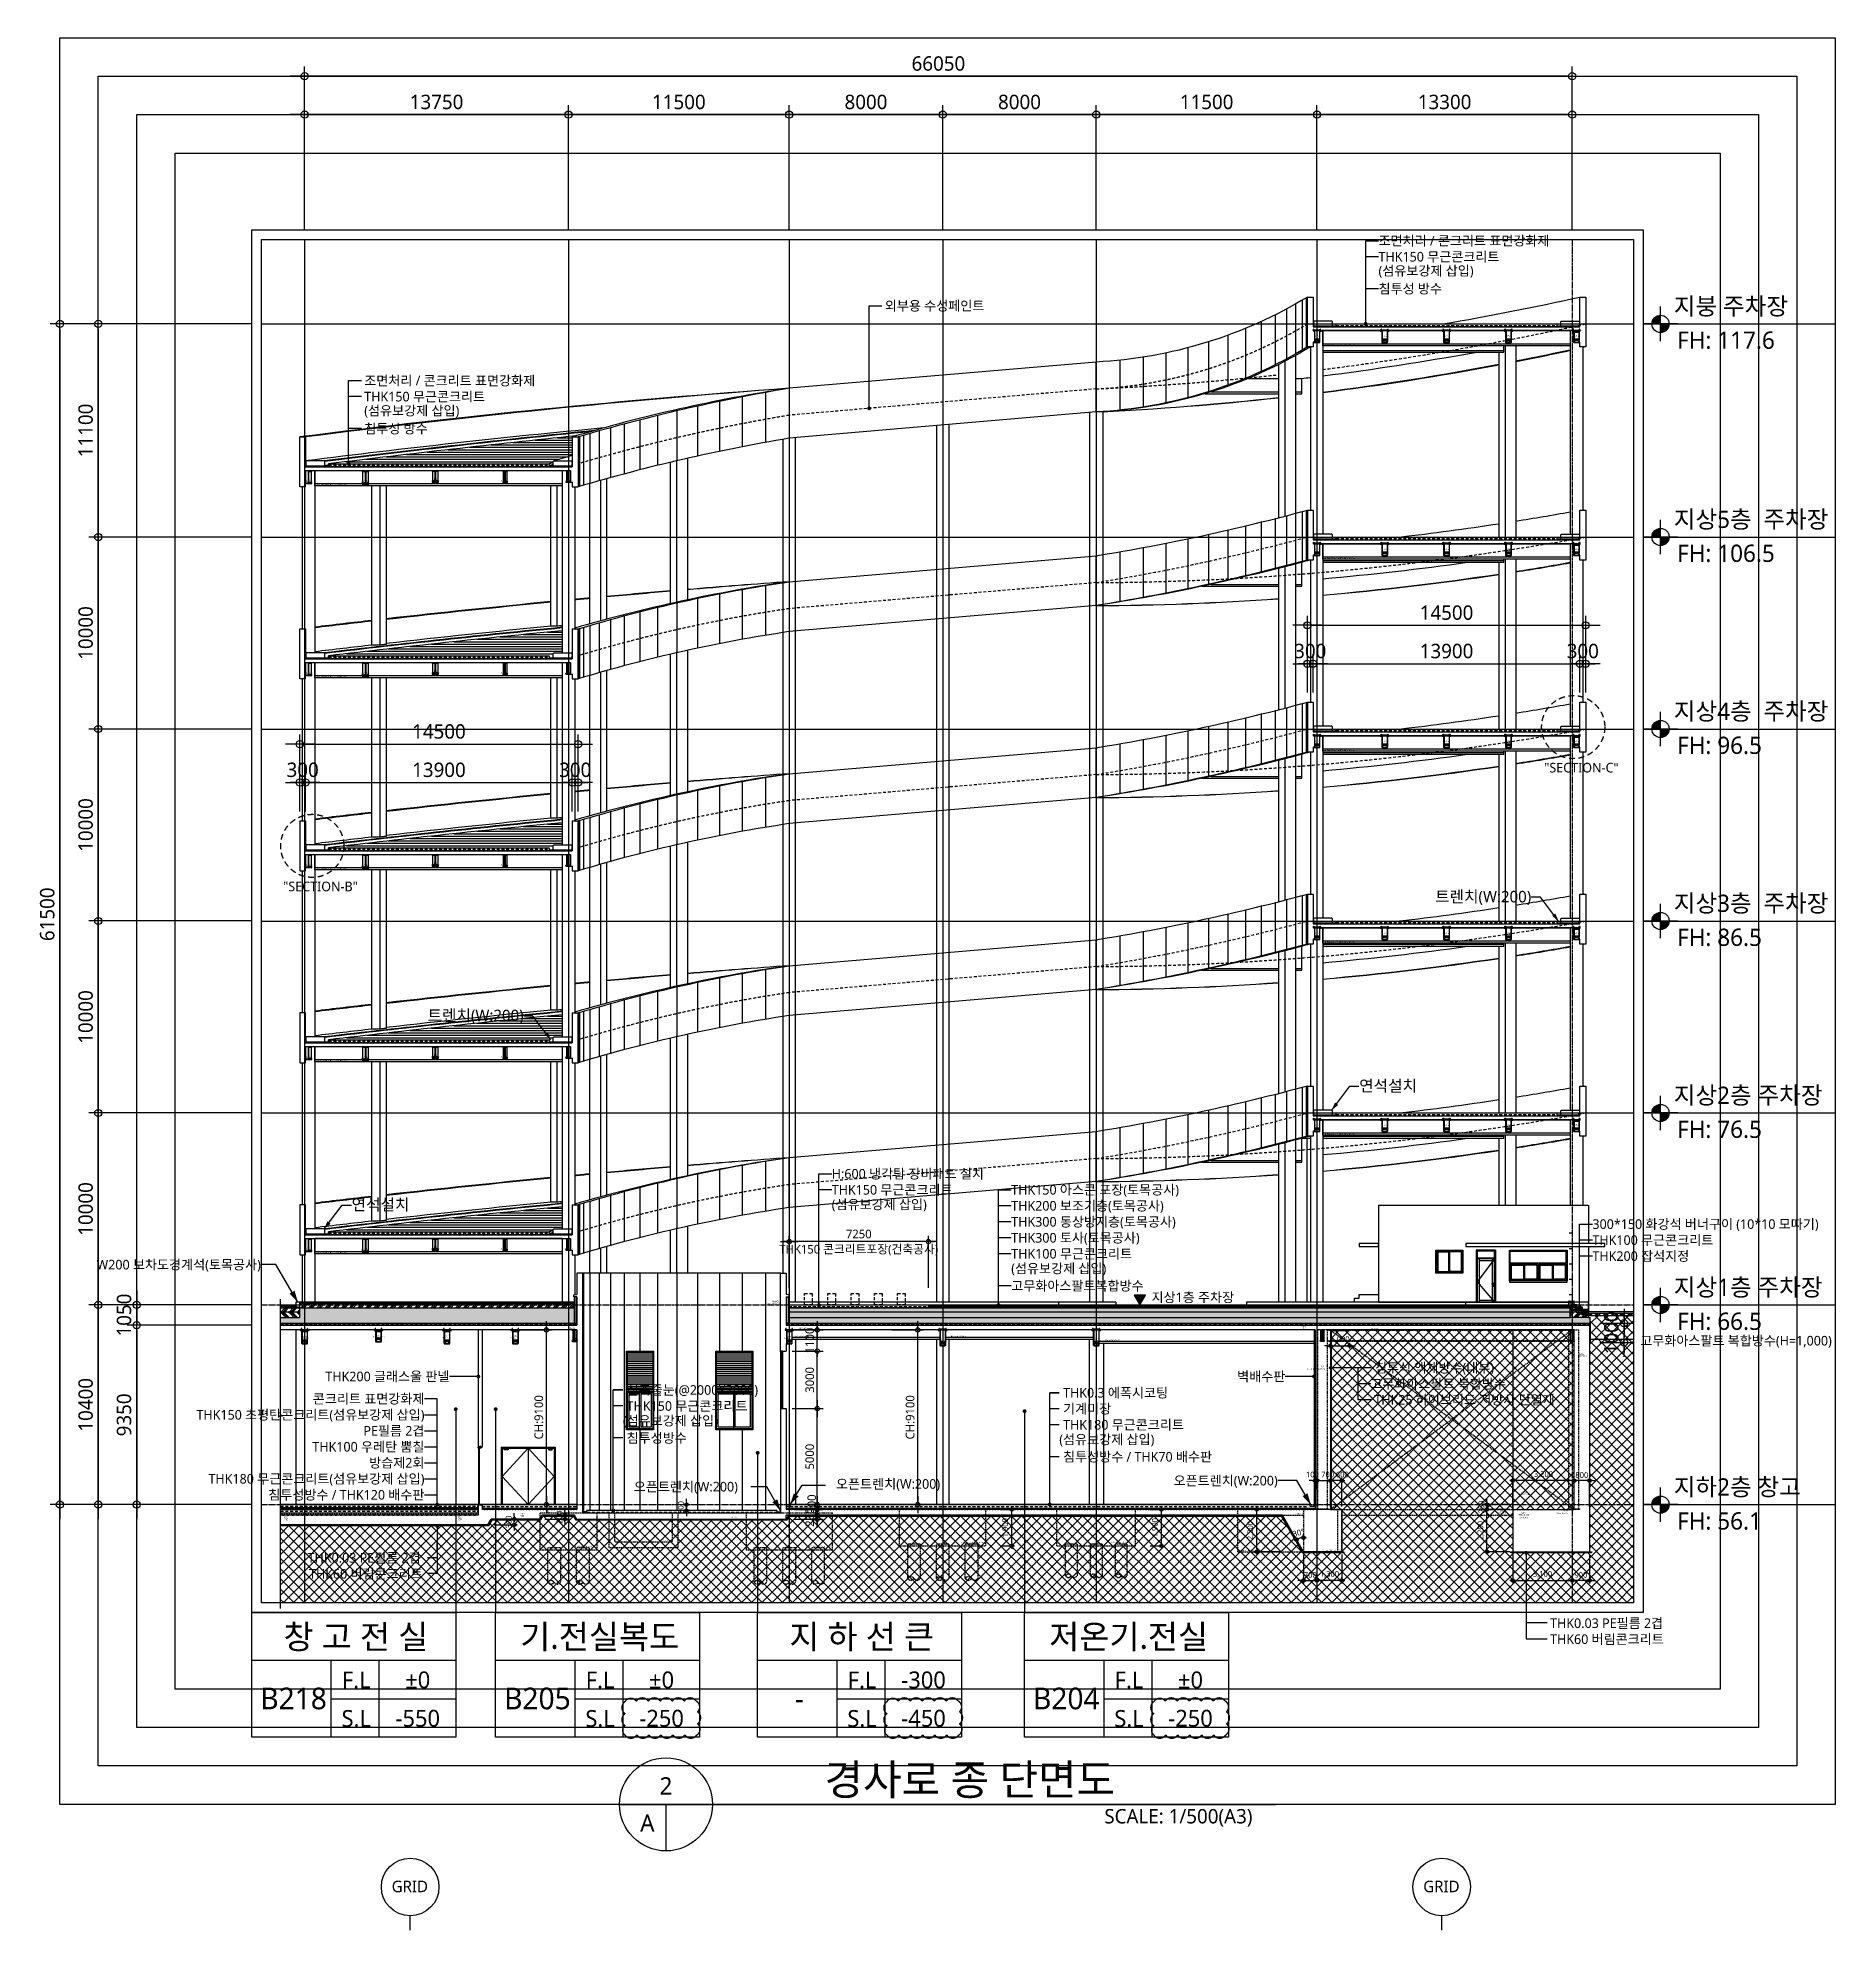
# Model space of a CAD drawing. Header units: millimetres. Extents: x 367092 to 767578, y 396038 to 811791.
# Drawn here: x 654192 to 747842, y 426462 to 525025 of the extents above; entities that cross this region are included whole.
import ezdxf
from ezdxf.enums import TextEntityAlignment as Align

# ---------------------------------------------------------------- set-up
doc = ezdxf.new("R2010")
doc.units = ezdxf.units.MM
doc.header["$LTSCALE"] = 100
doc.header["$MEASUREMENT"] = 0
doc.header["$PDSIZE"] = -10
for name, pattern in [('ACAD_ISO03W100', [30, 12, -18]), ('CENTER', [2, 1.25, -0.25, 0.25, -0.25]), ('HID', [2.5, 1.5, -1]), ('HIDDEN', [9.525, 6.35, -3.175]), ('HIDDEN2', [0.1875, 0.125, -0.0625])]:
    doc.linetypes.add(name, pattern=pattern)
doc.layers.get('0').update_dxf_attribs({"linetype": 'CONTINUOUS'})
doc.layers.get('Defpoints').update_dxf_attribs({"color": 171, "linetype": 'CONTINUOUS'})
for name, color, linetype in [('02-COL', 2, 'CONTINUOUS'), ('251', 251, 'CONTINUOUS'), ('BOLT', 8, 'CONTINUOUS'), ('cen', 14, 'CONTINUOUS'), ('CEN(ST)', 1, 'CENTER'), ('CON', 2, 'CONTINUOUS'), ('DIM', 7, 'CONTINUOUS'), ('DOOR', 4, 'CONTINUOUS'), ('DOOR 2', 4, 'CONTINUOUS'), ('DOOR-ELE', 252, 'CONTINUOUS'), ('ELE', 4, 'CONTINUOUS'), ('ELE-1', 2, 'CONTINUOUS'), ('ELE-2', 3, 'CONTINUOUS'), ('ELE-3', 4, 'CONTINUOUS'), ('ELE-5', 5, 'CONTINUOUS'), ('ELE-6', 8, 'CONTINUOUS'), ('ELE-6 (251)', 251, 'CONTINUOUS'), ('ELE-8', 8, 'CONTINUOUS'), ('ELE6', 8, 'CONTINUOUS'), ('FIN', 8, 'CONTINUOUS'), ('FIN(내화피복)', 8, 'CONTINUOUS'), ('FIN(패널-200글라스울)', 4, 'CONTINUOUS'), ('H3', 4, 'HID'), ('HAT-252', 252, 'CONTINUOUS'), ('HF', 3, 'CONTINUOUS'), ('HID-2', 251, 'CONTINUOUS'), ('HT', 9, 'CONTINUOUS'), ('INS', 9, 'BATTING'), ('LAND-2', 4, 'CONTINUOUS'), ('LED', 7, 'CONTINUOUS'), ('NDIM', 7, 'CONTINUOUS'), ('OPEN', 1, 'CONTINUOUS'), ('plate', 8, 'CONTINUOUS'), ('SASAC 도면번호', 6, 'CONTINUOUS'), ('STEEL', 5, 'CONTINUOUS'), ('STL', 3, 'CONTINUOUS'), ('STUD', 6, 'CONTINUOUS'), ('SYM', 7, 'CONTINUOUS'), ('SYM(AXIS)', 7, 'CONTINUOUS'), ('TEXT', 3, 'CONTINUOUS'), ('TEXT(AXIS)', 2, 'CONTINUOUS'), ('TEXT(MIN)', 7, 'CONTINUOUS'), ('TEXT(노트)', 7, 'CONTINUOUS'), ('TEXT(실명)', 3, 'CONTINUOUS'), ('TEXT-기입', 6, 'CONTINUOUS'), ('TITLE', 7, 'CONTINUOUS'), ('W3', 7, 'CONTINUOUS'), ('WALL', 3, 'CONTINUOUS'), ('WID', 4, 'CONTINUOUS'), ('WIN', 4, 'CONTINUOUS'), ('WIN-G', 252, 'CONTINUOUS'), ('WIN2', 5, 'CONTINUOUS'), ('wire-meshes', 1, 'CONTINUOUS'), ('고령토단면', 2, 'CONTINUOUS'), ('배수판', 5, 'CONTINUOUS'), ('벽배수판', 3, 'CONTINUOUS'), ('장비기초', 3, 'CONTINUOUS'), ('코킹용접', 5, 'CONTINUOUS')]:
    doc.layers.add(name, color=color, linetype=linetype)
doc.layers.add('VE변경사항적용-20220616', color=10, linetype='CONTINUOUS', plot=False)
doc.styles.add('CGS', font='cgse', dxfattribs={"bigfont": 'cgs'})
doc.styles.add('TE', font='malgun_0.ttf')
doc.styles.add('나눔바른고딕', font='NanumBarunGothic.ttf')
doc.linetypes.add('BATTING', pattern='A,0.0001,-0.1,[134,ltypeshp.shx,S=0.1,R=0,X=-0.1,Y=0],-0.2,[134,ltypeshp.shx,S=0.1,R=180,X=0.1,Y=0],-0.1', length=0.4001)
doc.dimstyles.new('BA', dxfattribs={"dimscale": 500, "dimtxt": 3, "dimasz": 1, "dimexe": 1, "dimexo": 5, "dimgap": 0.9, "dimtad": 1, "dimdec": 0, "dimdsep": 46, "dimlunit": 6, "dimtxsty": 'TE', "dimblk": 'DDD', "dimcen": 2.5, "dimclrd": 256, "dimclre": 256, "dimclrt": 3, "dimazin": 2, "dimtfac": 1, "dimtdec": 0, "dimtix": 1, "dimtmove": 2, "dimatfit": 3, "dimldrblk": 'DDD', "dimfxl": 1, "dimtolj": 1, "dimtzin": 0, "dimarcsym": 2})
doc.dimstyles.new('NDIM 1200', dxfattribs={"dimscale": 500, "dimtxt": 3, "dimasz": 1, "dimexe": 2, "dimexo": 2, "dimgap": 1, "dimtad": 1, "dimdec": 0, "dimdsep": 46, "dimtxsty": 'CGS', "dimblk": 'DOT0', "dimcen": 1, "dimdle": 8, "dimclrd": 2, "dimclre": 2, "dimclrt": 2, "dimadec": 0, "dimazin": 0, "dimtfac": 1, "dimtdec": 0, "dimtix": 1, "dimtmove": 2, "dimatfit": 3, "dimldrblk": 'DOT0', "dimfxl": 1, "dimtolj": 1, "dimtzin": 0, "dimlwd": -1, "dimlwe": -1, "dimarcsym": 0})

# ---------------------------------------------------------------- blocks, each defined once
blk = doc.blocks.new('DOT0')
blk.add_line((-3, 0), (3, 0))
at = {"color": 6}
blk.add_circle((0, 0), 0.75, dxfattribs=at)
blk = doc.blocks.new('*D202')
at = {"layer": 'Defpoints', "color": 0, "ltscale": 0.4, "transparency": 16777216}
for p in [(681842, 521025), (681842, 514525), (693342, 514525)]:
    blk.add_point(p, dxfattribs=at)
at = {"layer": 'NDIM', "ltscale": 0.4, "transparency": 16777216}
for p, q in [((681842, 515025), (681842, 521525)), ((693342, 515025), (693342, 521525)), ((693092, 521025), (682092, 521025))]:
    blk.add_line(p, q, dxfattribs=at)
at = {"layer": 'NDIM', "ltscale": 0.4, "transparency": 16777216, "xscale": 250, "yscale": 250, "zscale": 250, "rotation": 180}
blk.add_blockref('DOT0', (681842, 521025), dxfattribs=at)
at = {"layer": 'NDIM', "ltscale": 0.4, "transparency": 16777216, "xscale": 250, "yscale": 250, "zscale": 250}
blk.add_blockref('DOT0', (693342, 521025), dxfattribs=at)
at = {"layer": 'NDIM', "ltscale": 0.4, "transparency": 16777216, "insert": (687592, 521682), "char_height": 750, "attachment_point": 5, "style": '나눔바른고딕'}
blk.add_mtext('\\A1;11500', dxfattribs=at)
blk = doc.blocks.new('*D203')
at = {"layer": 'Defpoints', "color": 0, "ltscale": 0.4, "transparency": 16777216}
for p in [(693342, 521025), (693342, 514525), (701342, 514525)]:
    blk.add_point(p, dxfattribs=at)
at = {"layer": 'NDIM', "ltscale": 0.4, "transparency": 16777216}
for p, q in [((693342, 515025), (693342, 521525)), ((701342, 515025), (701342, 521525)), ((701092, 521025), (693592, 521025))]:
    blk.add_line(p, q, dxfattribs=at)
at = {"layer": 'NDIM', "ltscale": 0.4, "transparency": 16777216, "xscale": 250, "yscale": 250, "zscale": 250, "rotation": 180}
blk.add_blockref('DOT0', (693342, 521025), dxfattribs=at)
at = {"layer": 'NDIM', "ltscale": 0.4, "transparency": 16777216, "xscale": 250, "yscale": 250, "zscale": 250}
blk.add_blockref('DOT0', (701342, 521025), dxfattribs=at)
at = {"layer": 'NDIM', "ltscale": 0.4, "transparency": 16777216, "insert": (697342, 521682), "char_height": 750, "attachment_point": 5, "style": '나눔바른고딕'}
blk.add_mtext('\\A1;8000', dxfattribs=at)
blk = doc.blocks.new('*D204')
at = {"layer": 'Defpoints', "color": 0, "ltscale": 0.4, "transparency": 16777216}
for p in [(701342, 521025), (701342, 514525), (709342, 514525)]:
    blk.add_point(p, dxfattribs=at)
at = {"layer": 'NDIM', "ltscale": 0.4, "transparency": 16777216}
for p, q in [((701342, 515025), (701342, 521525)), ((709342, 515025), (709342, 521525)), ((709092, 521025), (701592, 521025))]:
    blk.add_line(p, q, dxfattribs=at)
at = {"layer": 'NDIM', "ltscale": 0.4, "transparency": 16777216, "xscale": 250, "yscale": 250, "zscale": 250, "rotation": 180}
blk.add_blockref('DOT0', (701342, 521025), dxfattribs=at)
at = {"layer": 'NDIM', "ltscale": 0.4, "transparency": 16777216, "xscale": 250, "yscale": 250, "zscale": 250}
blk.add_blockref('DOT0', (709342, 521025), dxfattribs=at)
at = {"layer": 'NDIM', "ltscale": 0.4, "transparency": 16777216, "insert": (705342, 521682), "char_height": 750, "attachment_point": 5, "style": '나눔바른고딕'}
blk.add_mtext('\\A1;8000', dxfattribs=at)
blk = doc.blocks.new('*D205')
at = {"layer": 'Defpoints', "color": 0, "ltscale": 0.4, "transparency": 16777216}
for p in [(668092, 521025), (668092, 514525), (681842, 514525)]:
    blk.add_point(p, dxfattribs=at)
at = {"layer": 'NDIM', "ltscale": 0.4, "transparency": 16777216}
for p, q in [((668092, 515025), (668092, 521525)), ((681842, 515025), (681842, 521525)), ((681592, 521025), (668342, 521025))]:
    blk.add_line(p, q, dxfattribs=at)
at = {"layer": 'NDIM', "ltscale": 0.4, "transparency": 16777216, "xscale": 250, "yscale": 250, "zscale": 250, "rotation": 180}
blk.add_blockref('DOT0', (668092, 521025), dxfattribs=at)
at = {"layer": 'NDIM', "ltscale": 0.4, "transparency": 16777216, "xscale": 250, "yscale": 250, "zscale": 250}
blk.add_blockref('DOT0', (681842, 521025), dxfattribs=at)
at = {"layer": 'NDIM', "ltscale": 0.4, "transparency": 16777216, "insert": (674967, 521683), "char_height": 750, "attachment_point": 5, "style": '나눔바른고딕'}
blk.add_mtext('\\A1;13750', dxfattribs=at)
blk = doc.blocks.new('*D206')
at = {"layer": 'Defpoints', "color": 0, "ltscale": 0.4, "transparency": 16777216}
for p in [(720842, 521025), (720842, 514525), (734142, 514525)]:
    blk.add_point(p, dxfattribs=at)
at = {"layer": 'NDIM', "ltscale": 0.4, "transparency": 16777216}
for p, q in [((720842, 515025), (720842, 521525)), ((734142, 515025), (734142, 521525)), ((733892, 521025), (721092, 521025))]:
    blk.add_line(p, q, dxfattribs=at)
at = {"layer": 'NDIM', "ltscale": 0.4, "transparency": 16777216, "xscale": 250, "yscale": 250, "zscale": 250, "rotation": 180}
blk.add_blockref('DOT0', (720842, 521025), dxfattribs=at)
at = {"layer": 'NDIM', "ltscale": 0.4, "transparency": 16777216, "xscale": 250, "yscale": 250, "zscale": 250}
blk.add_blockref('DOT0', (734142, 521025), dxfattribs=at)
at = {"layer": 'NDIM', "ltscale": 0.4, "transparency": 16777216, "insert": (727492, 521683), "char_height": 750, "attachment_point": 5, "style": '나눔바른고딕'}
blk.add_mtext('\\A1;13300', dxfattribs=at)
blk = doc.blocks.new('*U214')
at = {"layer": 'ELE6', "ltscale": 0.1}
for p, q in [((12896, -8), (0, -8)), ((12896, -700), (0, -700))]:
    blk.add_line(p, q, dxfattribs=at)
blk.add_lwpolyline([(12896, -800), (0, -800), (0, 0), (12896, 0)], close=True, dxfattribs=at)
at = {"layer": 'Defpoints', "style": 'TE'}
blk.add_text('HG11,HG11A,HG12,HG12A : HF-800x270x8', height=60, dxfattribs=at).set_placement((851, -750), align=Align.MIDDLE_CENTER)
blk = doc.blocks.new('A$C5E265A82')
at = {"layer": 'HID-2', "linetype": 'HID', "ltscale": 0.2}
for points in [[(0, 200), (0, 0), (300, 0), (300, 200), (250, 200), (250, 115), (225, 90), (75, 90), (50, 115), (50, 200), (0, 200)], [(0, 200), (250, 200)]]:
    blk.add_lwpolyline(points, dxfattribs=at)
blk = doc.blocks.new('경비동 좌측면')
at = {"layer": 'DOOR', "color": 8, "ltscale": 1000}
for p, q in [((-5000, 2700), (-5000, 0)), ((-5000, 2700), (-4000, 2700)), ((-4050, 2650), (-4950, 2650)), ((-4950, 2300), (-4050, 2300)), ((-4050, 2250), (-4950, 2250)), ((-4000, 2700), (-4000, 0)), ((-4000, 0), (-5000, 0))]:
    blk.add_line(p, q, dxfattribs=at)
for points in [[(-4950, 2700), (-4950, 0)], [(-4050, 0), (-4050, 2700)]]:
    blk.add_lwpolyline(points, dxfattribs=at)
at = {"layer": 'DOOR 2', "color": 8}
for p, q in [((-4050, 2250), (-4950, 1050)), ((-4950, 1050), (-4050, 0))]:
    blk.add_line(p, q, dxfattribs=at)
at = {"layer": 'DOOR-ELE', "color": 8}
for p, q in [((-4850, 2250), (-4850, 0)), ((-4150, 2150), (-4850, 2150)), ((-4150, 0), (-4150, 2250)), ((-4850, 100), (-4150, 100)), ((-4175, 962), (-4100, 956)), ((-4175, 938), (-4100, 944)), ((-4113, 973), (-4113, 957)), ((-4113, 943), (-4113, 832)), ((-4108, 973), (-4108, 957)), ((-4108, 943), (-4108, 832)), ((-4095, 981), (-4105, 981)), ((-4095, 976), (-4105, 976)), ((-4105, 829), (-4095, 829)), ((-4105, 824), (-4095, 824)), ((-4092, 832), (-4092, 973)), ((-4087, 832), (-4087, 973))]:
    blk.add_line(p, q, dxfattribs=at)
for radius in [5, 3]:
    blk.add_circle((-4100, 838), radius, dxfattribs=at)
for centre, radius, start, end in [((-4176, 950), 12, 85.44256, 274.55744), ((-4105, 973), 8, 90, 180), ((-4105, 832), 8, 180, 270), ((-4105, 973), 3, 90, 180), ((-4105, 832), 3, 180, 270), ((-4100, 950), 6, 270, 90), ((-4095, 973), 8, 0, 90), ((-4095, 973), 3, 0, 90), ((-4095, 832), 3, 270, 0), ((-4095, 832), 8, 270, 0)]:
    blk.add_arc(centre, radius, start, end, dxfattribs=at)
at = {"layer": 'ELE-1', "color": 8, "ltscale": 1000}
for points in [[(-10100, 5050), (-10100, 0)], [(-10100, 5050), (835, 5050)], [(850, 5050), (850, 3050)], [(850, 2900), (850, -500)]]:
    blk.add_lwpolyline(points, dxfattribs=at)
at = {"layer": 'ELE-2', "color": 8, "ltscale": 1000}
blk.add_lwpolyline([(-10100, 3050), (-11100, 3050), (-11100, 2900), (-10100, 2900)], close=True, dxfattribs=at)
blk.add_lwpolyline([(-11350, 0), (-11350, 200), (-11100, 200), (-11100, 400), (-10100, 400)], dxfattribs=at)
at = {"layer": 'ELE-3', "color": 8, "ltscale": 1000}
blk.add_lwpolyline([(-4000, 2700), (-5000, 2700), (-5000, 0), (-4000, 0)], close=True, dxfattribs=at)
at = {"layer": 'ELE-6 (251)', "color": 8, "ltscale": 1000}
blk.add_lwpolyline([(-10100, 0), (-5550, 0)], dxfattribs=at)
at = {"layer": 'OPEN', "color": 8, "ltscale": 1000}
blk.add_lwpolyline([(-4050, 2250), (-4950, 1050), (-4050, 0)], dxfattribs=at)
at = {"layer": 'WID', "color": 8, "ltscale": 1000}
for p, q in [((-3230, 2660), (-1790, 2660)), ((-3230, 2020), (-3230, 2660)), ((-1800, 1980), (-3230, 1980)), ((-3230, 1980), (-3230, 1140)), ((-2495, 1980), (-2495, 1140)), ((-1800, 1980), (-1800, 1140)), ((-1740, 1980), (-1740, 1140)), ((-1045, 1980), (-1045, 1140)), ((-1800, 1140), (-3230, 1140))]:
    blk.add_line(p, q, dxfattribs=at)
blk.add_lwpolyline([(-3230, 2020), (-1800, 2020)], dxfattribs=at)
at = {"layer": 'WIN', "color": 8}
for p, q in [((-7100, 2700), (-5700, 2700)), ((-7100, 1500), (-7100, 2700)), ((-7060, 1500), (-7060, 2660)), ((-5740, 2660), (-7060, 2660)), ((-6400, 2660, 1), (-6400, 1540, 1)), ((-5740, 2660), (-5740, 1540)), ((-5700, 2700), (-5700, 1500)), ((-5700, 1500), (-7100, 1500)), ((-5740, 1540), (-7060, 1540))]:
    blk.add_line(p, q, dxfattribs=at)
at = {"layer": 'WIN-G', "color": 8}
for p, q in [((-7010, 2610), (-7010, 1590)), ((-7010, 2610), (-6440, 2610, 1)), ((-6440, 2610, 1), (-6440, 1590, 1)), ((-5790, 2610), (-6400, 2610, 1)), ((-5790, 2610), (-5790, 1590)), ((-7010, 1590), (-6440, 1590, 1)), ((-5790, 1590), (-6400, 1590, 1)), ((-3180, 1930), (-3180, 1190)), ((-3180, 1930), (-2545, 1930)), ((-3180, 1190), (-2545, 1190)), ((-2545, 1930), (-2545, 1190)), ((-1850, 1930), (-2495, 1930)), ((-1850, 1190), (-2495, 1190)), ((-1850, 1930), (-1850, 1190)), ((-1690, 1930), (-1045, 1930)), ((-1690, 1930), (-1690, 1190)), ((-1690, 1190), (-1045, 1190)), ((-995, 1930), (-995, 1190))]:
    blk.add_line(p, q, dxfattribs=at)
at = {"color": 8, "ltscale": 1000}
blk.add_wipeout([(-115, 4300), (-15, 4300), (-15, 240), (-115, 240)], dxfattribs=at).dxf.layer = 'FIN'
at = {"layer": 'ELE-2', "color": 8, "ltscale": 1000}
blk.add_lwpolyline([(1700, 3050), (-5550, 3050), (-5550, 2900), (1700, 2900)], close=True, dxfattribs=at)
blk.add_lwpolyline([(-5550, -150), (-5550, 0), (-200, 0), (-200, -150)], dxfattribs=at)
at = {"layer": 'ELE-3', "color": 8}
blk.add_lwpolyline([(-3270, 1040), (-270, 1040), (-270, 1100), (-3270, 1100)], close=True, dxfattribs=at)
at = {"layer": 'FIN', "color": 8, "ltscale": 1000}
for p, q in [((-165, 3600), (35, 3600)), ((-165, 2800), (35, 2800)), ((-165, 2000), (35, 2000)), ((-165, 1200), (35, 1200)), ((-165, 400), (35, 400))]:
    blk.add_line(p, q, dxfattribs=at)
at = {"layer": 'WID', "color": 8, "ltscale": 1000}
for p, q in [((-1740, 1980), (-310, 1980)), ((-310, 2660), (-1730, 2660)), ((-310, 2020), (-310, 2660)), ((-310, 1980), (-310, 1140)), ((-1740, 1140), (-310, 1140))]:
    blk.add_line(p, q, dxfattribs=at)
for points in [[(-3270, 2700), (-270, 2700), (-270, 1100), (-3270, 1100)], [(-3230, 2660), (-310, 2660), (-310, 2020), (-3230, 2020)]]:
    blk.add_lwpolyline(points, close=True, dxfattribs=at)
blk.add_lwpolyline([(-310, 2020), (-1740, 2020)], dxfattribs=at)
at = {"layer": 'WIN-G', "color": 8}
for p, q in [((-360, 1930), (-995, 1930)), ((-360, 1190), (-995, 1190)), ((-360, 1930), (-360, 1190))]:
    blk.add_line(p, q, dxfattribs=at)
at = {"color": 8, "ltscale": 1000}
blk.add_blockref('A$C5E265A82', (-200, -150), dxfattribs=at)
at = {"layer": 'Defpoints', "color": 8, "style": '나눔바른고딕'}
blk.add_text('AW(3.0X2.0)-미서기+FIX', height=25, dxfattribs=at).set_placement((-724, 1110))
at = {"color": 8, "ltscale": 1000}
blk.add_wipeout([(60, 4300), (-190, 4300), (-190, 4550), (60, 4550)], dxfattribs=at).dxf.layer = 'FIN'
blk = doc.blocks.new('*U325')
at = {"layer": 'BOLT'}
for p, q in [((-20, 0), (20, 0)), ((-20, 0), (-20, -4)), ((-17, 18), (17, 18)), ((20, 0), (20, -4)), ((-20, -4), (20, -4)), ((-18, -19), (-18, -6)), ((-14, -4), (14, -4)), ((-14, -20), (14, -20)), ((-10, -20), (-10, -31)), ((-10, -31), (-8, -33)), ((-10, -31), (10, -31)), ((-9, -19), (-9, -6)), ((-8, -33), (8, -33)), ((10, -31), (8, -33)), ((9, -19), (9, -6)), ((10, -20), (10, -31)), ((18, -19), (18, -6))]:
    blk.add_line(p, q, dxfattribs=at)
at = {"layer": 'BOLT', "linetype": 'HIDDEN'}
for p, q in [((-10, 18), (-10, 0)), ((10, 18), (10, 0))]:
    blk.add_line(p, q, dxfattribs=at)
at = {"layer": 'BOLT'}
for centre, radius, start, end in [((0, 13), 17.6, 15.51871, 164.48129), ((-14, -11), 6.71, 47.89655, 132.10345), ((-14, -14), 6.71, 227.89655, 312.10345), ((0, -29), 24.2, 68.21321, 111.78679), ((0, 4), 24.2, 248.21321, 291.78679), ((14, -11), 6.71, 47.89655, 132.10345), ((14, -14), 6.71, 227.89655, 312.10345)]:
    blk.add_arc(centre, radius, start, end, dxfattribs=at)
at = {"layer": 'cen'}
blk.add_line((0, 36), (0, -38), dxfattribs=at)
blk = doc.blocks.new('SB16')
at = {"layer": 'STUD'}
for p, q in [((-8, 0), (-8, 70)), ((8, 0), (8, 70))]:
    blk.add_line(p, q, dxfattribs=at)
blk.add_lwpolyline([(-15, 70), (-15, 80), (14, 80), (14, 70)], close=True, dxfattribs=at)
blk = doc.blocks.new('*U207')
at = {"layer": 'Defpoints'}
blk.add_point((0, 0), dxfattribs=at)
at = {"layer": 'HF'}
for p, q in [((-207, 0), (-147, 0)), ((-207, 0), (-207, -8)), ((207, 0), (147, 0)), ((207, 0), (207, -8)), ((-207, -8), (-147, -8)), ((-135, -20), (-135, -480)), ((-135, -520), (-135, -580)), ((-127, -20), (-127, -480)), ((-127, -520), (-127, -580)), ((-115, -492), (-55, -492)), ((-115, -500), (-55, -500)), ((-115, -508), (-55, -508)), ((-115, -592), (115, -592)), ((-115, -600), (115, -600)), ((-55, -492), (-55, -500)), ((-55, -500), (-55, -508)), ((115, -492), (55, -492)), ((55, -492), (55, -500)), ((115, -500), (55, -500)), ((55, -500), (55, -508)), ((115, -508), (55, -508)), ((127, -20), (127, -480)), ((127, -520), (127, -580)), ((135, -20), (135, -480)), ((135, -520), (135, -580)), ((207, -8), (147, -8))]:
    blk.add_line(p, q, dxfattribs=at)
for centre, radius, start, end in [((-147, -20), 20, 0, 90), ((147, -20), 20, 90, 180), ((-147, -20), 12, 0, 90), ((-115, -480), 20, 180, 270), ((-115, -520), 20, 90, 180), ((-115, -580), 20, 180, 270), ((-115, -480), 12, 180, 270), ((-115, -520), 12, 90, 180), ((-115, -580), 12, 180, 270), ((115, -480), 12, 270, 360), ((115, -480), 20, 270, 360), ((115, -520), 20, 0, 90), ((115, -520), 12, 360, 450), ((115, -580), 12, 270, 360), ((115, -580), 20, 270, 360), ((147, -20), 12, 90, 180)]:
    blk.add_arc(centre, radius, start, end, dxfattribs=at)
blk = doc.blocks.new('*U326')
for p, q in [((185, 0), (185, -50)), ((-185, 0), (-185, -50)), ((-185, 0), (185, 0)), ((-185, -50), (185, -50))]:
    blk.add_line(p, q)
at = {"linetype": 'ByBlock'}
blk.add_line((-185, -6), (185, -6), dxfattribs=at)
at = {"layer": 'Defpoints'}
blk.add_point((0, -50), dxfattribs=at)
blk = doc.blocks.new('RaHB1A-SEC')
at = {"layer": 'cen'}
for p, q in [((-152, -18), (-142, -18)), ((-147, -23), (-147, -13)), ((-122, -482), (-112, -482)), ((-122, -518), (-112, -518)), ((-122, -582), (-112, -582)), ((-117, -487), (-117, -477)), ((-117, -513), (-117, -523)), ((-117, -587), (-117, -577)), ((122, -482), (112, -482)), ((122, -518), (112, -518)), ((122, -582), (112, -582)), ((117, -487), (117, -477)), ((117, -513), (117, -523)), ((117, -587), (117, -577)), ((152, -18), (142, -18)), ((147, -23), (147, -13))]:
    blk.add_line(p, q, dxfattribs=at)
at = {"layer": 'plate'}
for p, q in [((-105, -494), (-105, -419)), ((-105, -419), (105, -419)), ((105, -494), (105, -419))]:
    blk.add_line(p, q, dxfattribs=at)
for points in [[(-105, -488), (105, -488)], [(105, -494), (-105, -494)]]:
    blk.add_lwpolyline(points, dxfattribs=at)
at = {"layer": 'BOLT', "rotation": 180}
for p in [(-80, -488), (80, -488)]:
    blk.add_blockref('*U325', p, dxfattribs=at)
at = {"layer": 'plate'}
blk.add_blockref('*U207', (0, 0), dxfattribs=at)
at = {"layer": 'plate', "xscale": -1, "rotation": 180}
blk.add_blockref('*U326', (0, 0), dxfattribs=at)
at = {"layer": 'STUD'}
for p in [(-174, 0), (174, 0)]:
    blk.add_blockref('SB16', p, dxfattribs=at)
at = {"layer": 'Defpoints', "style": '나눔바른고딕', "width": 0.8}
for s, p in [('HF-600x270x8', (2, -293)), ('RaHB1A', (8, -250))]:
    blk.add_text(s, height=30, dxfattribs=at).set_placement(p, align=Align.MIDDLE_CENTER)
blk = doc.blocks.new('*U201')
at = {"layer": 'Defpoints'}
for p, q in [((-150, 326), (-150, -326)), ((-6, 0), (6, 0)), ((150, -326), (150, 326))]:
    blk.add_line(p, q, dxfattribs=at)
at = {"layer": 'STEEL', "color": 0, "linetype": 'ByBlock', "ltscale": 0.5}
for p, q in [((-6, 326), (-150, 326)), ((-6, -326), (-6, 326)), ((150, 326), (6, 326)), ((6, 326), (6, -326)), ((-150, -326), (-6, -326)), ((6, -326), (150, -326))]:
    blk.add_line(p, q, dxfattribs=at)
for points in [[(-150, 326), (-150, 346), (150, 346), (150, 326)], [(150, -326), (150, -346), (-150, -346), (-150, -326)]]:
    blk.add_lwpolyline(points, dxfattribs=at)
blk = doc.blocks.new('RaSB3-SEC')
at = {"layer": 'STL'}
blk.add_blockref('*U201', (0, -346), dxfattribs=at)
at = {"layer": 'Defpoints', "style": 'TE', "width": 0.5}
for s, p in [('H-692x300x12x20', (2, -613)), ('RaSB3', (2, -532))]:
    blk.add_text(s, height=60, dxfattribs=at).set_placement(p, align=Align.MIDDLE_CENTER)
blk = doc.blocks.new('*U198')
at = {"layer": 'Defpoints'}
for p, q in [((-100.5, 283), (-100.5, -283)), ((-6, 0), (6, 0)), ((100.5, -283), (100.5, 283))]:
    blk.add_line(p, q, dxfattribs=at)
at = {"layer": 'STEEL', "color": 0, "linetype": 'ByBlock', "ltscale": 0.5}
for p, q in [((-6, 283), (-100.5, 283)), ((-6, -283), (-6, 283)), ((100.5, 283), (6, 283)), ((6, 283), (6, -283)), ((-100.5, -283), (-6, -283)), ((6, -283), (100.5, -283))]:
    blk.add_line(p, q, dxfattribs=at)
for points in [[(-100.5, 283), (-100.5, 303), (100.5, 303), (100.5, 283)], [(100.5, -283), (100.5, -303), (-100.5, -303), (-100.5, -283)]]:
    blk.add_lwpolyline(points, dxfattribs=at)
blk = doc.blocks.new('RaSB1')
at = {"layer": 'STL'}
blk.add_blockref('*U198', (0, -303), dxfattribs=at)
at = {"layer": 'Defpoints', "style": 'TE', "width": 0.5}
for s, p in [('H-606x201x12x20', (2, -536)), ('RaSB1', (2, -455))]:
    blk.add_text(s, height=60, dxfattribs=at).set_placement(p, align=Align.MIDDLE_CENTER)
blk = doc.blocks.new('*U199')
at = {"layer": 'Defpoints'}
for p, q in [((-150, 274), (-150, -274)), ((-6, 0), (6, 0)), ((150, -274), (150, 274))]:
    blk.add_line(p, q, dxfattribs=at)
at = {"layer": 'STEEL', "color": 0, "linetype": 'ByBlock', "ltscale": 0.5}
for p, q in [((-6, 274), (-150, 274)), ((-6, -274), (-6, 274)), ((150, 274), (6, 274)), ((6, 274), (6, -274)), ((-150, -274), (-6, -274)), ((6, -274), (150, -274))]:
    blk.add_line(p, q, dxfattribs=at)
for points in [[(-150, 274), (-150, 291), (150, 291), (150, 274)], [(150, -274), (150, -291), (-150, -291), (-150, -274)]]:
    blk.add_lwpolyline(points, dxfattribs=at)
blk = doc.blocks.new('RaSB2-SEC')
at = {"layer": 'STL'}
blk.add_blockref('*U199', (0, -291), dxfattribs=at)
at = {"layer": 'Defpoints', "style": 'TE', "width": 0.5}
for s, p in [('H-582x300x12x17', (2, -524)), ('RaSB2', (2, -443))]:
    blk.add_text(s, height=60, dxfattribs=at).set_placement(p, align=Align.MIDDLE_CENTER)
blk = doc.blocks.new('*U200')
at = {"layer": 'Defpoints'}
for p, q in [((-150, 309), (-150, -309)), ((-6, 0), (6, 0)), ((150, -309), (150, 309))]:
    blk.add_line(p, q, dxfattribs=at)
at = {"layer": 'STEEL', "color": 0, "linetype": 'ByBlock', "ltscale": 0.5}
for p, q in [((-6, 309), (-150, 309)), ((-6, -309), (-6, 309)), ((150, 309), (6, 309)), ((6, 309), (6, -309)), ((-150, -309), (-6, -309)), ((6, -309), (150, -309))]:
    blk.add_line(p, q, dxfattribs=at)
for points in [[(-150, 309), (-150, 329), (150, 329), (150, 309)], [(150, -309), (150, -329), (-150, -329), (-150, -309)]]:
    blk.add_lwpolyline(points, dxfattribs=at)
blk = doc.blocks.new('RaSG2-SEC')
at = {"layer": 'HF'}
blk.add_blockref('*U200', (0, -329), dxfattribs=at)
at = {"layer": 'Defpoints', "style": 'TE', "width": 0.5}
for s, p in [('H-658x300x12x20', (2, -561)), ('RaSG2', (2, -481))]:
    blk.add_text(s, height=60, dxfattribs=at).set_placement(p, align=Align.MIDDLE_CENTER)
blk = doc.blocks.new('*U196')
at = {"layer": 'Defpoints'}
blk.add_point((0, 0), dxfattribs=at)
at = {"layer": 'HF'}
for p, q in [((-209, 0), (-147, 0)), ((-209, 0), (-209, -6)), ((209, 0), (147, 0)), ((209, 0), (209, -6)), ((-209, -6), (-147, -6)), ((-135, -18), (-135, -582)), ((-135, -618), (-135, -682)), ((-129, -18), (-129, -582)), ((-129, -618), (-129, -682)), ((-117, -594), (-55, -594)), ((-117, -600), (-55, -600)), ((-117, -606), (-55, -606)), ((-117, -694), (117, -694)), ((-117, -700), (117, -700)), ((-55, -594), (-55, -600)), ((-55, -600), (-55, -606)), ((117, -594), (55, -594)), ((55, -594), (55, -600)), ((117, -600), (55, -600)), ((55, -600), (55, -606)), ((117, -606), (55, -606)), ((129, -18), (129, -582)), ((129, -618), (129, -682)), ((135, -18), (135, -582)), ((135, -618), (135, -682)), ((209, -6), (147, -6))]:
    blk.add_line(p, q, dxfattribs=at)
for centre, radius, start, end in [((-147, -18), 18, 360, 450), ((147, -18), 18, 90, 180), ((-147, -18), 12, 360, 450), ((-117, -582), 18, 180, 270), ((-117, -618), 18, 90, 180), ((-117, -682), 18, 180, 270), ((-117, -582), 12, 180, 270), ((-117, -618), 12, 90, 180), ((-117, -682), 12, 180, 270), ((117, -582), 12, 270, 360), ((117, -582), 18, 270, 360), ((117, -618), 18, 0, 90), ((117, -618), 12, 0, 90), ((117, -682), 12, 270, 360), ((117, -682), 18, 270, 360), ((147, -18), 12, 90, 180)]:
    blk.add_arc(centre, radius, start, end, dxfattribs=at)
blk = doc.blocks.new('HG2A-SEC')
at = {"layer": 'plate'}
for p, q in [((129, -50), (-129, -50)), ((129, -54), (-129, -54)), ((129, -100), (-129, -100)), ((-105, -594), (-105, -519)), ((-105, -519), (105, -519)), ((105, -594), (105, -519))]:
    blk.add_line(p, q, dxfattribs=at)
for points in [[(-105, -588), (105, -588)], [(105, -594), (-105, -594)]]:
    blk.add_lwpolyline(points, dxfattribs=at)
at = {"layer": 'BOLT', "rotation": 180}
for p in [(-80, -588), (80, -588)]:
    blk.add_blockref('*U325', p, dxfattribs=at)
at = {"layer": 'HF'}
blk.add_blockref('*U196', (0, 0), dxfattribs=at)
at = {"layer": 'STUD'}
for p in [(-159, 0), (159, 0)]:
    blk.add_blockref('SB16', p, dxfattribs=at)
at = {"layer": 'Defpoints', "style": 'TE', "width": 0.6}
blk.add_text('HF-700x270x7-A', height=60, dxfattribs=at).set_placement((-6, -469), align=Align.BOTTOM_CENTER)
at = {"layer": 'Defpoints', "style": 'TE'}
blk.add_text('HG2A', height=60, dxfattribs=at).set_placement((3, -386), align=Align.BOTTOM_CENTER)
blk = doc.blocks.new('*U197')
at = {"layer": 'Defpoints'}
blk.add_point((0, 0), dxfattribs=at)
at = {"layer": 'HF'}
for p, q in [((-209, 0), (-147, 0)), ((-209, 0), (-209, -6)), ((209, 0), (147, 0)), ((209, 0), (209, -6)), ((-209, -6), (-147, -6)), ((-135, -18), (-135, -482)), ((-135, -518), (-135, -582)), ((-129, -18), (-129, -482)), ((-129, -518), (-129, -582)), ((-117, -494), (-55, -494)), ((-117, -500), (-55, -500)), ((-117, -506), (-55, -506)), ((-117, -594), (117, -594)), ((-117, -600), (117, -600)), ((-55, -494), (-55, -500)), ((-55, -500), (-55, -506)), ((117, -494), (55, -494)), ((55, -494), (55, -500)), ((117, -500), (55, -500)), ((55, -500), (55, -506)), ((117, -506), (55, -506)), ((129, -18), (129, -482)), ((129, -518), (129, -582)), ((135, -18), (135, -482)), ((135, -518), (135, -582)), ((209, -6), (147, -6))]:
    blk.add_line(p, q, dxfattribs=at)
for centre, radius, start, end in [((-147, -18), 18, 360, 450), ((147, -18), 18, 90, 180), ((-147, -18), 12, 360, 450), ((-117, -482), 18, 180, 270), ((-117, -518), 18, 90, 180), ((-117, -582), 18, 180, 270), ((-117, -482), 12, 180, 270), ((-117, -518), 12, 90, 180), ((-117, -582), 12, 180, 270), ((117, -482), 12, 270, 360), ((117, -482), 18, 270, 360), ((117, -518), 18, 0, 90), ((117, -518), 12, 0, 90), ((117, -582), 12, 270, 360), ((117, -582), 18, 270, 360), ((147, -18), 12, 90, 180)]:
    blk.add_arc(centre, radius, start, end, dxfattribs=at)
blk = doc.blocks.new('HG2-SEC')
at = {"layer": 'plate'}
for p, q in [((129, -50), (-129, -50)), ((129, -54), (-129, -54)), ((129, -100), (-129, -100)), ((-105, -494), (-105, -419)), ((-105, -419), (105, -419)), ((105, -494), (105, -419))]:
    blk.add_line(p, q, dxfattribs=at)
for points in [[(-105, -488), (105, -488)], [(105, -494), (-105, -494)]]:
    blk.add_lwpolyline(points, dxfattribs=at)
at = {"layer": 'BOLT', "rotation": 180}
for p in [(-80, -488), (80, -488)]:
    blk.add_blockref('*U325', p, dxfattribs=at)
at = {"layer": 'HF'}
blk.add_blockref('*U197', (0, 0), dxfattribs=at)
at = {"layer": 'STUD'}
for p in [(-159, 0), (159, 0)]:
    blk.add_blockref('SB16', p, dxfattribs=at)
at = {"layer": 'Defpoints', "style": 'TE'}
for s, p in [('HF-600x270x7-A', (14, -404)), ('HG2', (-6, -322))]:
    blk.add_text(s, height=60, dxfattribs=at).set_placement(p, align=Align.BOTTOM_CENTER)
blk = doc.blocks.new('*U160')
at = {"layer": 'Defpoints'}
blk.add_point((0, 0), dxfattribs=at)
at = {"layer": 'HF'}
for p, q in [((-209, 0), (-147, 0)), ((-209, 0), (-209, -6)), ((209, 0), (147, 0)), ((209, 0), (209, -6)), ((-209, -6), (-147, -6)), ((-135, -18), (-135, -582)), ((-135, -618), (-135, -682)), ((-129, -18), (-129, -582)), ((-129, -618), (-129, -682)), ((-117, -594), (-55, -594)), ((-117, -600), (-55, -600)), ((-117, -606), (-55, -606)), ((-117, -694), (117, -694)), ((-117, -700), (117, -700)), ((-55, -594), (-55, -600)), ((-55, -600), (-55, -606)), ((117, -594), (55, -594)), ((55, -594), (55, -600)), ((117, -600), (55, -600)), ((55, -600), (55, -606)), ((117, -606), (55, -606)), ((129, -18), (129, -582)), ((129, -618), (129, -682)), ((135, -18), (135, -582)), ((135, -618), (135, -682)), ((209, -6), (147, -6))]:
    blk.add_line(p, q, dxfattribs=at)
for centre, radius, start, end in [((-147, -18), 18, 360, 450), ((147, -18), 18, 90, 180), ((-147, -18), 12, 360, 450), ((-117, -582), 18, 180, 270), ((-117, -618), 18, 90, 180), ((-117, -682), 18, 180, 270), ((-117, -582), 12, 180, 270), ((-117, -618), 12, 90, 180), ((-117, -682), 12, 180, 270), ((117, -582), 12, 270, 360), ((117, -582), 18, 270, 360), ((117, -618), 18, 0, 90), ((117, -618), 12, 0, 90), ((117, -682), 12, 270, 360), ((117, -682), 18, 270, 360), ((147, -18), 12, 90, 180)]:
    blk.add_arc(centre, radius, start, end, dxfattribs=at)
blk = doc.blocks.new('HB2-SEC')
at = {"layer": 'plate'}
for p, q in [((129, -50), (-129, -50)), ((129, -54), (-129, -54)), ((129, -100), (-129, -100)), ((-105, -594), (-105, -519)), ((-105, -519), (105, -519)), ((105, -594), (105, -519))]:
    blk.add_line(p, q, dxfattribs=at)
for points in [[(-105, -588), (105, -588)], [(105, -594), (-105, -594)]]:
    blk.add_lwpolyline(points, dxfattribs=at)
at = {"layer": 'BOLT', "rotation": 180}
for p in [(-80, -588), (80, -588)]:
    blk.add_blockref('*U325', p, dxfattribs=at)
at = {"layer": 'HF'}
blk.add_blockref('*U160', (0, 0), dxfattribs=at)
at = {"layer": 'STUD'}
for p in [(-159, 0), (159, 0)]:
    blk.add_blockref('SB16', p, dxfattribs=at)
at = {"layer": 'Defpoints', "style": '나눔바른고딕', "width": 0.6}
blk.add_text('HF-700x270x7-A', height=60, dxfattribs=at).set_placement((-25, -459), align=Align.BOTTOM_CENTER)
at = {"layer": 'Defpoints', "style": '나눔바른고딕'}
blk.add_text('HB2', height=60, dxfattribs=at).set_placement((-1, -367), align=Align.BOTTOM_CENTER)
blk = doc.blocks.new('*U166')
at = {"layer": 'Defpoints'}
for p, q in [((-100, 283), (-100, -283)), ((-5.5, 0), (5.5, 0)), ((100, -283), (100, 283))]:
    blk.add_line(p, q, dxfattribs=at)
at = {"layer": 'STEEL', "color": 0, "linetype": 'ByBlock', "ltscale": 0.5}
for p, q in [((-5.5, 283), (-100, 283)), ((-5.5, -283), (-5.5, 283)), ((100, 283), (5.5, 283)), ((5.5, 283), (5.5, -283)), ((-100, -283), (-5.5, -283)), ((5.5, -283), (100, -283))]:
    blk.add_line(p, q, dxfattribs=at)
for points in [[(-100, 283), (-100, 300), (100, 300), (100, 283)], [(100, -283), (100, -300), (-100, -300), (-100, -283)]]:
    blk.add_lwpolyline(points, dxfattribs=at)
blk = doc.blocks.new('SG1')
at = {"layer": 'STL'}
blk.add_blockref('*U166', (0, -225), dxfattribs=at)
at = {"layer": 'Defpoints', "style": 'TE'}
for s, width, p in [('H-600x200x11x17', 0.5, (2, -459)), ('SG1,SB1', 0.6, (2, -379))]:
    blk.add_text(s, height=60, dxfattribs=dict(at, width=width)).set_placement(p, align=Align.MIDDLE_CENTER)
blk = doc.blocks.new('*U327')
at = {"layer": 'Defpoints'}
blk.add_point((0, 0), dxfattribs=at)
at = {"layer": 'HF'}
for p, q in [((-209, 0), (-147, 0)), ((-209, 0), (-209, -6)), ((209, 0), (147, 0)), ((209, 0), (209, -6)), ((-209, -6), (-147, -6)), ((-135, -18), (-135, -682)), ((-135, -718), (-135, -782)), ((-129, -18), (-129, -682)), ((-129, -718), (-129, -782)), ((-117, -694), (-55, -694)), ((-117, -700), (-55, -700)), ((-117, -706), (-55, -706)), ((-117, -794), (117, -794)), ((-117, -800), (117, -800)), ((-55, -694), (-55, -700)), ((-55, -700), (-55, -706)), ((117, -694), (55, -694)), ((55, -694), (55, -700)), ((117, -700), (55, -700)), ((55, -700), (55, -706)), ((117, -706), (55, -706)), ((129, -18), (129, -682)), ((129, -718), (129, -782)), ((135, -18), (135, -682)), ((135, -718), (135, -782)), ((209, -6), (147, -6))]:
    blk.add_line(p, q, dxfattribs=at)
for centre, radius, start, end in [((-147, -18), 18, 360, 450), ((147, -18), 18, 90, 180), ((-147, -18), 12, 360, 450), ((-117, -682), 18, 180, 270), ((-117, -718), 18, 90, 180), ((-117, -782), 18, 180, 270), ((-117, -682), 12, 180, 270), ((-117, -718), 12, 90, 180), ((-117, -782), 12, 180, 270), ((117, -682), 12, 270, 360), ((117, -682), 18, 270, 360), ((117, -718), 18, 0, 90), ((117, -718), 12, 0, 90), ((117, -782), 12, 270, 360), ((117, -782), 18, 270, 360), ((147, -18), 12, 90, 180)]:
    blk.add_arc(centre, radius, start, end, dxfattribs=at)
blk = doc.blocks.new('HG11-SEC')
at = {"layer": 'plate'}
for p, q in [((-105, -694), (-105, -619)), ((-105, -619), (105, -619)), ((105, -694), (105, -619))]:
    blk.add_line(p, q, dxfattribs=at)
for points in [[(-105, -688), (105, -688)], [(105, -694), (-105, -694)]]:
    blk.add_lwpolyline(points, dxfattribs=at)
at = {"layer": 'BOLT', "rotation": 180}
for p in [(-80, -688), (80, -688)]:
    blk.add_blockref('*U325', p, dxfattribs=at)
at = {"layer": 'HF'}
blk.add_blockref('*U327', (0, 0), dxfattribs=at)
at = {"layer": 'plate', "xscale": -1, "rotation": 180}
blk.add_blockref('*U326', (0, 0), dxfattribs=at)
at = {"layer": 'STUD'}
for p in [(-174, 0), (174, 0)]:
    blk.add_blockref('SB16', p, dxfattribs=at)
at = {"layer": 'Defpoints', "style": '나눔바른고딕', "width": 0.6}
blk.add_text('HF-800x270x8-C', height=60, dxfattribs=at).set_placement((-6, -609), align=Align.BOTTOM_CENTER)
at = {"layer": 'Defpoints', "style": '나눔바른고딕'}
blk.add_text('HG11', height=60, dxfattribs=at).set_placement((14, -509), align=Align.BOTTOM_CENTER)
blk = doc.blocks.new('HG11A-SEC')
at = {"layer": 'plate'}
for p, q in [((-105, -694), (-105, -619)), ((-105, -619), (105, -619)), ((105, -694), (105, -619))]:
    blk.add_line(p, q, dxfattribs=at)
for points in [[(-105, -688), (105, -688)], [(105, -694), (-105, -694)]]:
    blk.add_lwpolyline(points, dxfattribs=at)
at = {"layer": 'BOLT', "rotation": 180}
for p in [(-80, -688), (80, -688)]:
    blk.add_blockref('*U325', p, dxfattribs=at)
at = {"layer": 'HF'}
blk.add_blockref('*U327', (0, 0), dxfattribs=at)
at = {"layer": 'plate', "xscale": -1, "rotation": 180}
blk.add_blockref('*U326', (0, 0), dxfattribs=at)
at = {"layer": 'STUD'}
for p in [(-174, 0), (174, 0)]:
    blk.add_blockref('SB16', p, dxfattribs=at)
at = {"layer": 'Defpoints', "style": '나눔바른고딕', "width": 0.6}
blk.add_text('HF-800x270x8-C', height=60, dxfattribs=at).set_placement((8, -605), align=Align.BOTTOM_CENTER)
at = {"layer": 'Defpoints', "style": '나눔바른고딕'}
blk.add_text('HG11A', height=60, dxfattribs=at).set_placement((1, -512), align=Align.BOTTOM_CENTER)
blk = doc.blocks.new('*D251')
at = {"layer": 'Defpoints', "color": 0, "ltscale": 0.4, "transparency": 16777216}
for p in [(698389, 457725), (700039, 457725), (698389, 448625)]:
    blk.add_point(p, dxfattribs=at)
at = {"layer": 'NDIM', "ltscale": 0.4, "transparency": 16777216}
for p, q in [((698689, 457725), (700339, 457725)), ((700039, 448775), (700039, 457575)), ((698689, 448625), (700339, 448625))]:
    blk.add_line(p, q, dxfattribs=at)
at = {"layer": 'NDIM', "ltscale": 0.4, "transparency": 16777216, "xscale": 150, "yscale": 150, "zscale": 150}
for p, rotation in [((700039, 457725), 90), ((700039, 448625), 270)]:
    blk.add_blockref('DOT0', p, dxfattribs=dict(at, rotation=rotation))
at = {"layer": 'NDIM', "ltscale": 0.4, "transparency": 16777216, "insert": (699644, 453175), "char_height": 450, "attachment_point": 5, "rotation": 90, "style": '나눔바른고딕'}
blk.add_mtext('\\A1;CH:9100', dxfattribs=at)
blk = doc.blocks.new('DDD')
at = {"layer": 'DIM', "color": 0}
for p, q in [((-1, 0), (1, 0)), ((0, -1), (0, 1))]:
    blk.add_line(p, q, dxfattribs=at)
for radius in [0.6, 0.3]:
    blk.add_circle((0, 0), radius, dxfattribs=at)
blk = doc.blocks.new('*D252')
at = {"layer": 'Defpoints', "color": 0, "ltscale": 0.4, "transparency": 16777216}
for p in [(721542, 449875), (720842, 449275), (721542, 449275)]:
    blk.add_point(p, dxfattribs=at)
at = {"layer": 'NDIM', "lineweight": -2, "ltscale": 0.4, "transparency": 16777216}
for p, q in [((720842, 449425), (720842, 450025)), ((720992, 449875), (721392, 449875)), ((721542, 449425), (721542, 450025))]:
    blk.add_line(p, q, dxfattribs=at)
at = {"layer": 'NDIM', "lineweight": -2, "ltscale": 0.4, "transparency": 16777216, "xscale": 150, "yscale": 150, "zscale": 150, "rotation": 180}
blk.add_blockref('DDD', (720842, 449875), dxfattribs=at)
at = {"layer": 'NDIM', "lineweight": -2, "ltscale": 0.4, "transparency": 16777216, "xscale": 150, "yscale": 150, "zscale": 150}
blk.add_blockref('DDD', (721542, 449875), dxfattribs=at)
at = {"layer": 'NDIM', "color": 3, "ltscale": 0.4, "transparency": 16777216, "insert": (721397, 450196), "char_height": 300, "attachment_point": 5, "style": 'TE'}
blk.add_mtext('\\A1;700', dxfattribs=at)
blk = doc.blocks.new('*D253')
at = {"layer": 'Defpoints', "color": 0, "ltscale": 0.4, "transparency": 16777216}
for p in [(720742, 449875), (720742, 449275), (720842, 449275)]:
    blk.add_point(p, dxfattribs=at)
at = {"layer": 'NDIM', "lineweight": -2, "ltscale": 0.4, "transparency": 16777216}
for p, q in [((720592, 449875), (720442, 449875)), ((720742, 449425), (720742, 450025)), ((720842, 449875), (720742, 449875)), ((720842, 449425), (720842, 450025)), ((720992, 449875), (721142, 449875))]:
    blk.add_line(p, q, dxfattribs=at)
at = {"layer": 'NDIM', "lineweight": -2, "ltscale": 0.4, "transparency": 16777216, "xscale": 150, "yscale": 150, "zscale": 150}
blk.add_blockref('DDD', (720742, 449875), dxfattribs=at)
at = {"layer": 'NDIM', "lineweight": -2, "ltscale": 0.4, "transparency": 16777216, "xscale": 150, "yscale": 150, "zscale": 150, "rotation": 180}
blk.add_blockref('DDD', (720842, 449875), dxfattribs=at)
at = {"layer": 'NDIM', "color": 3, "ltscale": 0.4, "transparency": 16777216, "insert": (720604, 450192), "char_height": 300, "attachment_point": 5, "style": 'TE'}
blk.add_mtext('\\A1;100', dxfattribs=at)
blk = doc.blocks.new('*D254')
at = {"layer": 'Defpoints', "color": 0, "ltscale": 0.4, "transparency": 16777216}
for p in [(721542, 457690), (722542, 457690), (722542, 456902)]:
    blk.add_point(p, dxfattribs=at)
at = {"layer": 'NDIM', "lineweight": -2, "ltscale": 0.4, "transparency": 16777216}
for p, q in [((721392, 456902), (721242, 456902)), ((721542, 456940), (721542, 456752)), ((721542, 456902), (722542, 456902)), ((722542, 456940), (722542, 456752)), ((722692, 456902), (722842, 456902))]:
    blk.add_line(p, q, dxfattribs=at)
at = {"layer": 'NDIM', "lineweight": -2, "ltscale": 0.4, "transparency": 16777216, "xscale": 150, "yscale": 150, "zscale": 150}
blk.add_blockref('DDD', (721542, 456902), dxfattribs=at)
at = {"layer": 'NDIM', "lineweight": -2, "ltscale": 0.4, "transparency": 16777216, "xscale": 150, "yscale": 150, "zscale": 150, "rotation": 180}
blk.add_blockref('DDD', (722542, 456902), dxfattribs=at)
at = {"layer": 'NDIM', "color": 3, "ltscale": 0.4, "transparency": 16777216, "insert": (722042, 457218), "char_height": 300, "attachment_point": 5, "style": 'TE'}
blk.add_mtext('\\A1;1,000', dxfattribs=at)
blk = doc.blocks.new('*D255')
at = {"layer": 'Defpoints', "color": 0, "ltscale": 0.4, "transparency": 16777216}
for p in [(711392, 448375), (712735, 448375), (711392, 446475)]:
    blk.add_point(p, dxfattribs=at)
at = {"layer": 'NDIM', "lineweight": -2, "ltscale": 0.4, "transparency": 16777216}
for p, q in [((712142, 448375), (712885, 448375)), ((712735, 446625), (712735, 448225)), ((712142, 446475), (712885, 446475))]:
    blk.add_line(p, q, dxfattribs=at)
at = {"layer": 'NDIM', "lineweight": -2, "ltscale": 0.4, "transparency": 16777216, "xscale": 150, "yscale": 150, "zscale": 150}
for p, rotation in [((712735, 448375), 90), ((712735, 446475), 270)]:
    blk.add_blockref('DDD', p, dxfattribs=dict(at, rotation=rotation))
at = {"layer": 'NDIM', "color": 3, "ltscale": 0.4, "transparency": 16777216, "insert": (712419, 447425), "char_height": 300, "attachment_point": 5, "rotation": 90, "style": 'TE'}
blk.add_mtext('\\A1;1,900', dxfattribs=at)
blk = doc.blocks.new('*D256')
at = {"layer": 'Defpoints', "color": 0, "ltscale": 0.4, "transparency": 16777216}
for p in [(703592, 448375), (704935, 448375), (703592, 446475)]:
    blk.add_point(p, dxfattribs=at)
at = {"layer": 'NDIM', "lineweight": -2, "ltscale": 0.4, "transparency": 16777216}
for p, q in [((704342, 448375), (705085, 448375)), ((704935, 446625), (704935, 448225)), ((704342, 446475), (705085, 446475))]:
    blk.add_line(p, q, dxfattribs=at)
at = {"layer": 'NDIM', "lineweight": -2, "ltscale": 0.4, "transparency": 16777216, "xscale": 150, "yscale": 150, "zscale": 150}
for p, rotation in [((704935, 448375), 90), ((704935, 446475), 270)]:
    blk.add_blockref('DDD', p, dxfattribs=dict(at, rotation=rotation))
at = {"layer": 'NDIM', "color": 3, "ltscale": 0.4, "transparency": 16777216, "insert": (704619, 447425), "char_height": 300, "attachment_point": 5, "rotation": 90, "style": 'TE'}
blk.add_mtext('\\A1;1,900', dxfattribs=at)
blk = doc.blocks.new('*D257')
at = {"layer": 'Defpoints', "color": 0, "ltscale": 0.4, "transparency": 16777216}
for p in [(693307, 448075), (693307, 447875), (694807, 448075)]:
    blk.add_point(p, dxfattribs=at)
at = {"layer": 'NDIM', "ltscale": 0.4, "transparency": 16777216}
for p, q in [((693607, 448075), (695107, 448075)), ((693607, 447875), (695107, 447875)), ((694807, 448225), (694807, 448375)), ((694807, 447875), (694807, 448075)), ((694807, 447725), (694807, 447575))]:
    blk.add_line(p, q, dxfattribs=at)
at = {"layer": 'NDIM', "ltscale": 0.4, "transparency": 16777216, "xscale": 150, "yscale": 150, "zscale": 150}
for p, rotation in [((694807, 448075), 270), ((694807, 447875), 90)]:
    blk.add_blockref('DOT0', p, dxfattribs=dict(at, rotation=rotation))
at = {"layer": 'NDIM', "ltscale": 0.4, "transparency": 16777216, "insert": (694413, 447975), "char_height": 450, "attachment_point": 5, "rotation": 90, "style": '나눔바른고딕'}
blk.add_mtext('\\A1;200', dxfattribs=at)
blk = doc.blocks.new('*D258')
at = {"layer": 'Defpoints', "color": 0, "ltscale": 0.4, "transparency": 16777216}
for p in [(679042, 457725), (680692, 457725), (679042, 448625)]:
    blk.add_point(p, dxfattribs=at)
at = {"layer": 'NDIM', "ltscale": 0.4, "transparency": 16777216}
for p, q in [((679342, 457725), (680992, 457725)), ((680692, 448775), (680692, 457575)), ((679342, 448625), (680992, 448625))]:
    blk.add_line(p, q, dxfattribs=at)
at = {"layer": 'NDIM', "ltscale": 0.4, "transparency": 16777216, "xscale": 150, "yscale": 150, "zscale": 150}
for p, rotation in [((680692, 457725), 90), ((680692, 448625), 270)]:
    blk.add_blockref('DOT0', p, dxfattribs=dict(at, rotation=rotation))
at = {"layer": 'NDIM', "ltscale": 0.4, "transparency": 16777216, "insert": (680297, 453175), "char_height": 450, "attachment_point": 5, "rotation": 90, "style": '나눔바른고딕'}
blk.add_mtext('\\A1;CH:9100', dxfattribs=at)
blk = doc.blocks.new('23')
at = {"layer": 'STUD'}
blk.add_lwpolyline([(3.805, -2.305), (3.805, -24.855), (1.5, -24.855), (1.5, 0), (43.5, 0), (43.5, -24.855), (41.195, -24.855), (41.195, -2.305)], close=True, dxfattribs=at)
blk = doc.blocks.new('A$C51E23882')
at = {"layer": 'TITLE'}
blk.add_lwpolyline([(8500, 0), (0, 0), (0, 5200), (8500, 5200)], close=True, dxfattribs=at)
for points in [[(8500, 3200), (0, 3200)], [(3300, 3200), (3300, 0)], [(5300, 3200), (5300, 0)], [(3300, 1600), (8500, 1600)]]:
    blk.add_lwpolyline(points, dxfattribs=at)
at = {"layer": 'TITLE', "style": '나눔바른고딕'}
for s, p in [('F.L', (4352, 2378)), ('S.L', (4352, 778))]:
    blk.add_text(s, height=700, dxfattribs=at).set_placement(p, align=Align.MIDDLE)
blk = doc.blocks.new('*U194')
at = {"layer": 'Defpoints'}
blk.add_point((0, 0), dxfattribs=at)
at = {"layer": 'HF'}
for p, q in [((-209, 0), (-147, 0)), ((-209, 0), (-209, -6)), ((209, 0), (147, 0)), ((209, 0), (209, -6)), ((-209, -6), (-147, -6)), ((-135, -18), (-135, -582)), ((-135, -618), (-135, -682)), ((-129, -18), (-129, -582)), ((-129, -618), (-129, -682)), ((-117, -594), (-55, -594)), ((-117, -600), (-55, -600)), ((-117, -606), (-55, -606)), ((-117, -694), (117, -694)), ((-117, -700), (117, -700)), ((-55, -594), (-55, -600)), ((-55, -600), (-55, -606)), ((117, -594), (55, -594)), ((55, -594), (55, -600)), ((117, -600), (55, -600)), ((55, -600), (55, -606)), ((117, -606), (55, -606)), ((129, -18), (129, -582)), ((129, -618), (129, -682)), ((135, -18), (135, -582)), ((135, -618), (135, -682)), ((209, -6), (147, -6))]:
    blk.add_line(p, q, dxfattribs=at)
for centre, radius, start, end in [((-147, -18), 18, 360, 450), ((147, -18), 18, 90, 180), ((-147, -18), 12, 360, 450), ((-117, -582), 18, 180, 270), ((-117, -618), 18, 90, 180), ((-117, -682), 18, 180, 270), ((-117, -582), 12, 180, 270), ((-117, -618), 12, 90, 180), ((-117, -682), 12, 180, 270), ((117, -582), 12, 270, 360), ((117, -582), 18, 270, 360), ((117, -618), 18, 0, 90), ((117, -618), 12, 0, 90), ((117, -682), 12, 270, 360), ((117, -682), 18, 270, 360), ((147, -18), 12, 90, 180)]:
    blk.add_arc(centre, radius, start, end, dxfattribs=at)
blk = doc.blocks.new('HG16-SEC')
at = {"layer": 'plate'}
for p, q in [((129, -50), (-129, -50)), ((129, -54), (-129, -54)), ((129, -100), (-129, -100)), ((-105, -594), (-105, -519)), ((-105, -519), (105, -519)), ((105, -594), (105, -519))]:
    blk.add_line(p, q, dxfattribs=at)
for points in [[(-105, -588), (105, -588)], [(105, -594), (-105, -594)]]:
    blk.add_lwpolyline(points, dxfattribs=at)
at = {"layer": 'BOLT', "rotation": 180}
for p in [(-80, -588), (80, -588)]:
    blk.add_blockref('*U325', p, dxfattribs=at)
at = {"layer": 'HF'}
blk.add_blockref('*U194', (0, 0), dxfattribs=at)
at = {"layer": 'STUD'}
for p in [(-159, 0), (159, 0)]:
    blk.add_blockref('SB16', p, dxfattribs=at)
at = {"layer": 'Defpoints', "style": 'TE', "width": 0.6}
blk.add_text('HF-700x270x8-A', height=60, dxfattribs=at).set_placement((-15, -476), align=Align.BOTTOM_CENTER)
at = {"layer": 'Defpoints', "style": 'TE'}
blk.add_text('HG16', height=60, dxfattribs=at).set_placement((-6, -393), align=Align.BOTTOM_CENTER)
blk = doc.blocks.new('*U195')
at = {"layer": 'Defpoints'}
for p, q in [((-100, 283), (-100, -283)), ((-5.5, 0), (5.5, 0)), ((100, -283), (100, 283))]:
    blk.add_line(p, q, dxfattribs=at)
at = {"layer": 'STEEL', "color": 0, "linetype": 'ByBlock', "ltscale": 0.5}
for p, q in [((-5.5, 283), (-100, 283)), ((-5.5, -283), (-5.5, 283)), ((100, 283), (5.5, 283)), ((5.5, 283), (5.5, -283)), ((-100, -283), (-5.5, -283)), ((5.5, -283), (100, -283))]:
    blk.add_line(p, q, dxfattribs=at)
for points in [[(-100, 283), (-100, 300), (100, 300), (100, 283)], [(100, -283), (100, -300), (-100, -300), (-100, -283)]]:
    blk.add_lwpolyline(points, dxfattribs=at)
blk = doc.blocks.new('RaSG1')
at = {"layer": 'HF'}
blk.add_blockref('*U195', (0, -300), dxfattribs=at)
at = {"layer": 'Defpoints', "style": 'TE', "width": 0.5}
for s, p in [('H-600x200x11x17', (2, -533)), ('RaSG1', (2, -452))]:
    blk.add_text(s, height=60, dxfattribs=at).set_placement(p, align=Align.MIDDLE_CENTER)
blk = doc.blocks.new('*U208')
at = {"layer": 'Defpoints'}
blk.add_point((0, 0), dxfattribs=at)
at = {"layer": 'HF'}
for p, q in [((-209, 0), (-147, 0)), ((-209, 0), (-209, -6)), ((209, 0), (147, 0)), ((209, 0), (209, -6)), ((-209, -6), (-147, -6)), ((-135, -18), (-135, -482)), ((-135, -518), (-135, -582)), ((-129, -18), (-129, -482)), ((-129, -518), (-129, -582)), ((-117, -494), (-55, -494)), ((-117, -500), (-55, -500)), ((-117, -506), (-55, -506)), ((-117, -594), (117, -594)), ((-117, -600), (117, -600)), ((-55, -494), (-55, -500)), ((-55, -500), (-55, -506)), ((117, -494), (55, -494)), ((55, -494), (55, -500)), ((117, -500), (55, -500)), ((55, -500), (55, -506)), ((117, -506), (55, -506)), ((129, -18), (129, -482)), ((129, -518), (129, -582)), ((135, -18), (135, -482)), ((135, -518), (135, -582)), ((209, -6), (147, -6))]:
    blk.add_line(p, q, dxfattribs=at)
for centre, radius, start, end in [((-147, -18), 18, 360, 450), ((147, -18), 18, 90, 180), ((-147, -18), 12, 360, 450), ((-117, -482), 18, 180, 270), ((-117, -518), 18, 90, 180), ((-117, -582), 18, 180, 270), ((-117, -482), 12, 180, 270), ((-117, -518), 12, 90, 180), ((-117, -582), 12, 180, 270), ((117, -482), 12, 270, 360), ((117, -482), 18, 270, 360), ((117, -518), 18, 0, 90), ((117, -518), 12, 0, 90), ((117, -582), 12, 270, 360), ((117, -582), 18, 270, 360), ((147, -18), 12, 90, 180)]:
    blk.add_arc(centre, radius, start, end, dxfattribs=at)
blk = doc.blocks.new('RaHG1-SEC')
at = {"layer": 'cen'}
for p, q in [((-152, -18), (-142, -18)), ((-147, -23), (-147, -13)), ((-122, -482), (-112, -482)), ((-122, -518), (-112, -518)), ((-122, -582), (-112, -582)), ((-117, -487), (-117, -477)), ((-117, -513), (-117, -523)), ((-117, -587), (-117, -577)), ((122, -482), (112, -482)), ((122, -518), (112, -518)), ((122, -582), (112, -582)), ((117, -487), (117, -477)), ((117, -513), (117, -523)), ((117, -587), (117, -577)), ((152, -18), (142, -18)), ((147, -23), (147, -13))]:
    blk.add_line(p, q, dxfattribs=at)
at = {"layer": 'plate'}
for p, q in [((129, -50), (-129, -50)), ((129, -54), (-129, -54)), ((129, -100), (-129, -100)), ((-105, -494), (-105, -419)), ((-105, -419), (105, -419)), ((105, -494), (105, -419))]:
    blk.add_line(p, q, dxfattribs=at)
for points in [[(-105, -488), (105, -488)], [(105, -494), (-105, -494)]]:
    blk.add_lwpolyline(points, dxfattribs=at)
at = {"layer": 'BOLT', "rotation": 180}
for p in [(-80, -488), (80, -488)]:
    blk.add_blockref('*U325', p, dxfattribs=at)
at = {"layer": 'HF'}
blk.add_blockref('*U208', (0, 0), dxfattribs=at)
at = {"layer": 'STUD'}
for p in [(-159, 0), (159, 0)]:
    blk.add_blockref('SB16', p, dxfattribs=at)
at = {"layer": 'Defpoints', "style": '나눔바른고딕', "width": 0.8}
for s, p in [('HF-600x270x6', (3, -312)), ('RaHG1', (9, -264))]:
    blk.add_text(s, height=30, dxfattribs=at).set_placement(p, align=Align.MIDDLE_CENTER)
blk = doc.blocks.new('경사로 종단면 난간입면')
at = {"layer": 'HAT-252', "ltscale": 10000}
h = blk.add_hatch(dxfattribs=at)
h.set_pattern_fill('ANSI31', color=256, scale=1000, angle=135)
h.set_pattern_definition([(180, (-730104.83, -417553.18), (-7e-15, -125), [])])
edge = h.paths.add_edge_path()
edge.add_arc((66728, -569913), 556491, 95.49646, 96.75722)
edge.add_line((1250, -17288), (12750, -17288))
edge.add_arc((35109, -91452), 77461, 106.62274, 106.77719, ccw=False)
edge.add_line((12950, -17228), (12950, -17167))
edge.add_line((12950, -17167), (12980, -17137))
edge.add_line((12980, -17137), (13425, -17137))
edge.add_line((13425, -17137), (13425, -15981))
h = blk.add_hatch(dxfattribs=at)
h.set_pattern_fill('ANSI31', color=256, scale=1000, angle=135)
h.set_pattern_definition([(180, (-730104.83, -427553.18), (-7e-15, -125), [])])
edge = h.paths.add_edge_path()
edge.add_arc((66728, -579913), 556491, 95.49646, 96.75722)
edge.add_line((1250, -27288), (12750, -27288))
edge.add_arc((35109, -101452), 77461, 106.62274, 106.77719, ccw=False)
edge.add_line((12950, -27228), (12950, -27167))
edge.add_line((12950, -27167), (12980, -27137))
edge.add_line((12980, -27137), (13425, -27137))
edge.add_line((13425, -27137), (13425, -25981))
h = blk.add_hatch(dxfattribs=at)
h.set_pattern_fill('ANSI31', color=256, scale=1000, angle=135)
h.set_pattern_definition([(180, (-730104.83, -437553.18), (-7e-15, -125), [])])
edge = h.paths.add_edge_path()
edge.add_arc((66728, -589913), 556491, 95.49646, 96.75722)
edge.add_line((1250, -37288), (12750, -37288))
edge.add_arc((35109, -111452), 77461, 106.62274, 106.77719, ccw=False)
edge.add_line((12950, -37228), (12950, -37167))
edge.add_line((12950, -37167), (12980, -37137))
edge.add_line((12980, -37137), (13425, -37137))
edge.add_line((13425, -37137), (13425, -35981))
h = blk.add_hatch(dxfattribs=at)
h.set_pattern_fill('ANSI31', color=256, scale=1000, angle=135)
h.set_pattern_definition([(180, (-730104.83, -447553.18), (-7e-15, -125), [])])
edge = h.paths.add_edge_path()
edge.add_arc((66728, -599913), 556491, 95.49646, 96.75722)
edge.add_line((1250, -47288), (12750, -47288))
edge.add_arc((35109, -121452), 77461, 106.62274, 106.77719, ccw=False)
edge.add_line((12950, -47228), (12950, -47167))
edge.add_line((12950, -47167), (12980, -47137))
edge.add_line((12980, -47137), (13425, -47137))
edge.add_line((13425, -47137), (13425, -45981))
at = {"layer": 'ELE-6 (251)', "ltscale": 10000}
for p, q in [((53054, -1380), (62490, -1380)), ((53054, -1480), (62490, -1480)), ((62490, -1480), (62490, -1150)), ((53054, -12315), (62490, -12315)), ((53054, -12415), (62490, -12415)), ((62490, -12415), (62490, -12250)), ((53054, -22315), (62490, -22315)), ((53054, -22415), (62490, -22415)), ((62490, -22415), (62490, -22250)), ((53054, -32315), (62490, -32315)), ((53054, -32415), (62490, -32415)), ((62490, -32415), (62490, -32250)), ((53054, -42315), (62490, -42315)), ((62490, -42415), (62490, -42250)), ((53054, -42415), (62490, -42415))]:
    blk.add_line(p, q, dxfattribs=at)
for points in [[(52400, -12300, -0.028263), (41250, -14675)], [(52400, -22300, -0.028263), (41250, -24675)], [(52250, -39700), (52250, -42300, -0.025848), (41250, -44675), (25250, -46028, 0.036427), (14250, -48488), (14250, -45888, -0.036427), (25250, -43428), (41250, -42075, 0.025848), (52250, -39700)]]:
    blk.add_lwpolyline(points, format="xyb", dxfattribs=at)
for centre, radius, start, end in [((34062, 147582), 149726, 279.70989, 282.49259), ((34044, 146784), 150693, 277.24719, 280.29982), ((34044, 145934), 150693, 281.12334, 282.22379), ((34044, 145934), 150693, 281.12334, 282.22379), ((34363, 144979), 149724, 281.0719, 282.17928), ((34044, 145934), 150693, 277.24719, 280.77948), ((34044, 145934), 150693, 277.24719, 280.77948), ((34363, 144979), 149724, 277.17135, 280.72587), ((40131, 134787), 146864, 279.00395, 280.12532), ((40131, 134787), 146864, 276.61426, 278.65339), ((40281, 133037), 146864, 274.98927, 277.95217), ((40264, 132308), 146987, 278.94378, 280.06401), ((40431, 132187), 146864, 278.88547, 280.00645), ((40264, 132308), 146987, 274.99162, 278.59357), ((40431, 132187), 146864, 274.93053, 278.53502), ((62164, -529517), 517408, 95.47184, 96.42657), ((66698, -568373), 556491, 95.55535, 96.4431), ((62164, -529517), 517408, 96.50975, 96.84169), ((66698, -568373), 556491, 96.52045, 96.82908), ((66698, -569623), 556491, 95.55534, 96.4431), ((66698, -569623), 556491, 96.52044, 96.82907), ((66698, -569739), 556491, 95.49336, 96.77795), ((66728, -569769), 556491, 95.49646, 96.77795), ((66728, -569913), 556491, 95.49646, 96.75722), ((40131, 124787), 146864, 276.61426, 278.65339), ((40131, 124787), 146864, 279.00395, 280.12532), ((40281, 123037), 146864, 274.98927, 277.95217), ((40264, 122308), 146987, 278.94378, 280.06401), ((40431, 122187), 146864, 278.88547, 280.00645), ((40264, 122308), 146987, 274.99162, 278.59357), ((40431, 122187), 146864, 274.93053, 278.53502), ((62164, -539517), 517408, 95.47184, 96.42657), ((66698, -578373), 556491, 95.55535, 96.4431), ((62164, -539517), 517408, 96.50975, 96.84169), ((66698, -578373), 556491, 96.52045, 96.82908), ((66698, -579739), 556491, 95.49336, 96.77795), ((66728, -579769), 556491, 95.49646, 96.77795), ((66728, -579913), 556491, 95.49646, 96.75722), ((66698, -579623), 556491, 95.55534, 96.4431), ((66698, -579623), 556491, 96.52044, 96.82907), ((40131, 114787), 146864, 276.61426, 278.65339), ((40131, 114787), 146864, 279.00395, 280.12532), ((40281, 113037), 146864, 274.98927, 277.95217), ((40264, 112308), 146987, 278.94378, 280.06401), ((40431, 112187), 146864, 278.88547, 280.00645), ((40264, 112308), 146987, 274.99162, 278.59357), ((40431, 112187), 146864, 274.93053, 278.53502), ((62164, -549517), 517408, 95.47184, 96.42657), ((66698, -588373), 556491, 95.55535, 96.4431), ((62164, -549517), 517408, 96.50975, 96.84169), ((66698, -588373), 556491, 96.52045, 96.82908), ((66698, -589739), 556491, 95.49336, 96.77795), ((66728, -589769), 556491, 95.49646, 96.77795), ((66728, -589913), 556491, 95.49646, 96.75722), ((66698, -589623), 556491, 95.55534, 96.4431), ((66698, -589623), 556491, 96.52044, 96.82907), ((40131, 104787), 146864, 276.61426, 278.65339), ((40131, 104787), 146864, 279.00395, 280.12532), ((40281, 103037), 146864, 274.98927, 277.95217), ((40264, 102308), 146987, 274.99162, 278.59357), ((40431, 102187), 146864, 274.93053, 278.53502), ((40264, 102308), 146987, 278.94378, 280.06401), ((40431, 102187), 146864, 278.88547, 280.00645), ((62164, -559517), 517408, 95.47184, 96.42657), ((66698, -598373), 556491, 95.55535, 96.4431), ((62164, -559517), 517408, 96.50975, 96.84169), ((66698, -598373), 556491, 96.52045, 96.82908), ((66698, -599739), 556491, 95.49336, 96.77795), ((66728, -599769), 556491, 95.49646, 96.77795), ((66728, -599913), 556491, 95.49646, 96.75722), ((66698, -599623), 556491, 95.55534, 96.4431), ((66698, -599623), 556491, 96.52044, 96.82907)]:
    blk.add_arc(centre, radius, start, end, dxfattribs=at)
at = {"layer": 'ELE-6 (251)', "linetype": 'HID'}
blk.add_arc((34362, 146182), 149726, 277.17138, 282.49259, dxfattribs=at)
at = {"layer": 'FIN'}
for points in [[(12950, -7229, 0.000555), (12750, -7288)], [(12950, -7329, 0.000555), (12750, -7387)]]:
    blk.add_lwpolyline(points, format="xyb", dxfattribs=at)
at = {"ltscale": 10000}
for points in [[(14250, -8488), (14320, -8467), (14526, -8407), (14868, -8308), (15340, -8174), (15936, -8008), (16650, -7815), (17472, -7601), (18392, -7370), (19398, -7129), (20477, -6883), (21617, -6638), (22802, -6399), (24018, -6170), (25250, -5955), (41250, -4586), (42482, -4490), (43698, -4331), (44883, -4113), (46023, -3843), (47102, -3532), (48108, -3190), (49028, -2832), (49850, -2474), (50564, -2132), (51160, -1822), (51632, -1562), (51974, -1365), (52180, -1242), (52250, -1200), (52250, 1400), (52180, 1358), (51974, 1235), (51632, 1038), (51160, 778), (50564, 468), (49850, 126), (49028, -232), (48108, -590), (47102, -932), (46023, -1243), (44883, -1513), (43698, -1731), (42482, -1890), (41250, -1986), (25250, -3355), (24018, -3570), (22802, -3799), (21617, -4038), (20477, -4283), (19398, -4529), (18392, -4770), (17472, -5001), (16650, -5215), (15936, -5408), (15340, -5574), (14868, -5708), (14526, -5807), (14320, -5867), (14250, -5888)], [(14250, -38488), (14250, -35888), (14320, -35867), (14526, -35805), (14868, -35704), (15340, -35568), (15936, -35400), (16650, -35206), (17472, -34992), (18392, -34763), (19398, -34527), (20477, -34289), (21617, -34055), (22802, -33831), (24018, -33621), (25250, -33428), (41250, -32075), (42482, -31868), (43698, -31649), (44883, -31422), (46023, -31191), (47102, -30960), (48108, -30734), (49028, -30520), (49850, -30320), (50564, -30142), (51160, -29989), (51632, -29865), (51974, -29774), (52180, -29719), (52250, -29700), (52250, -32300), (52180, -32319), (51974, -32374), (51632, -32465), (51160, -32589), (50564, -32742), (49850, -32920), (49028, -33120), (48108, -33334), (47102, -33560), (46023, -33791), (44883, -34022), (43698, -34249), (42482, -34468), (41250, -34675), (25250, -36028), (24018, -36221), (22802, -36431), (21617, -36655), (20477, -36889), (19398, -37127), (18392, -37363), (17472, -37592), (16650, -37806), (15936, -38000), (15340, -38168), (14868, -38304), (14526, -38405), (14320, -38467)]]:
    blk.add_wipeout(points, dxfattribs=at).dxf.layer = 'ELE-6 (251)'
at = {"layer": 'HAT-252', "ltscale": 10000}
h = blk.add_hatch(dxfattribs=at)
h.set_pattern_fill('ANSI31', color=256, scale=1000, angle=135)
h.set_pattern_definition([(180, (-730104.83, -407553.18), (-7e-15, -125), [])])
edge = h.paths.add_edge_path()
edge.add_arc((39521, -97251), 93941, 105.79529, 106.4111)
edge.add_line((12980, -7137), (12950, -7167))
edge.add_line((12950, -7167), (12950, -7288))
edge.add_line((12950, -7288), (1250, -7288))
edge.add_arc((89190, -725604), 723679, 95.950835, 96.97974, ccw=False)
edge.add_line((14163, -5824), (13950, -5888))
edge.add_line((13950, -5888), (13950, -6857))
at = {"layer": 'ELE-6 (251)', "ltscale": 10000}
for p, q in [((49850, 126), (49850, -2474)), ((50564, 468), (50564, -2132)), ((49028, -232), (49028, -2832)), ((49165, -2840), (50744, -2840)), ((51632, -2840), (51960, -2840)), ((51960, -3640), (51960, -2840)), ((46902, -3640), (50744, -3640)), ((47230, -3540), (50744, -3540)), ((51632, -3540), (51960, -3540)), ((51632, -3640), (51960, -3640)), ((49028, -30520), (49028, -33120)), ((49850, -30320), (49850, -32920)), ((50564, -30142), (50564, -32742)), ((51960, -33668), (51960, -32419)), ((46753, -33668), (50744, -33668)), ((47220, -33568), (50744, -33568)), ((51632, -33568), (51960, -33568)), ((51632, -33668), (51960, -33668))]:
    blk.add_line(p, q, dxfattribs=at)
for points in [[(52250, 1400, -0.124146), (41250, -1986), (25250, -3355, 0.030067), (14250, -5888)], [(52250, -1200, -0.124146), (41250, -4586), (25250, -5955, 0.030067), (14250, -8488)], [(52404, -1200, -0.126432), (41250, -4586)], [(25247, -3355, 0.034965), (13950, -5888)], [(52250, -29700), (52250, -32300, -0.025848), (41250, -34675), (25250, -36028, 0.036427), (14250, -38488), (14250, -35888, -0.036427), (25250, -33428), (41250, -32075, 0.025848), (52250, -29700)], [(52400, -32300, -0.028263), (41250, -34675)], [(25250, -33428), (25250, -33428, 0.035173), (14075, -35851, 0.035173)]]:
    blk.add_lwpolyline(points, format="xyb", dxfattribs=at)
at = {"layer": 'ELE-6 (251)', "linetype": 'HID'}
for points in [[(52250, 0, -0.124146), (41250, -3386), (25250, -4755, 0.030067), (14250, -7288)], [(52250, -31100, -0.025848), (41250, -33475), (25250, -34828, 0.036427), (14250, -37288)]]:
    blk.add_lwpolyline(points, format="xyb", dxfattribs=at)
for centre, radius, start, end in [((34362, 146182), 149726, 272.6367, 276.28129), ((40431, 113387), 146864, 270.31952, 280.32353)]:
    blk.add_arc(centre, radius, start, end, dxfattribs=at)
at = {"layer": 'ELE-6 (251)', "ltscale": 10000}
for centre, radius, start, end in [((34044, 146784), 150693, 276.82805, 276.99813), ((57831, -461010), 458814, 94.07212, 97.27259), ((61549, -491137), 489131, 94.25592, 97.223), ((34044, 145934), 150693, 272.74099, 276.36266), ((34044, 145934), 150693, 272.74099, 276.36266), ((34363, 144979), 149724, 272.6366, 276.28125), ((61478, -491760), 488501, 95.39261, 97.22396), ((81114, -656288), 654073, 95.793369, 97.033725), ((82036, -664186), 661991, 95.819748, 97.027011), ((89190, -725604), 723679, 95.950835, 96.97974), ((62164, -549517), 517408, 94.09118, 94.68048), ((66698, -588373), 556491, 94.27141, 94.81944), ((62164, -549517), 517408, 95.24706, 95.33288), ((66698, -588373), 556491, 95.34632, 95.42613), ((62164, -549517), 517408, 94.77914, 95.14832), ((66698, -588373), 556491, 94.91119, 95.25451), ((40264, 112308), 146987, 270.38421, 274.08835), ((40431, 112187), 146864, 270.31952, 274.02658)]:
    blk.add_arc(centre, radius, start, end, dxfattribs=at)
at = {"layer": 'FIN'}
blk.add_lwpolyline([(13950, -6857, 0.002687), (12980, -7137)], format="xyb", dxfattribs=at)
at = {"layer": 'HAT-252', "ltscale": 10000}
for p, q in [((51632, 1038), (51632, -1562)), ((51974, 1235), (51974, -1365)), ((52180, 1358), (52180, -1242)), ((51160, 778), (51160, -1822)), ((47102, -932), (47102, -3532)), ((48108, -590), (48108, -3190)), ((42482, -1890), (42482, -4490)), ((43698, -1731), (43698, -4331)), ((44883, -1513), (44883, -4113)), ((46023, -1243), (46023, -3843)), ((41250, -4586), (41250, -1986)), ((22802, -3799), (22802, -6399)), ((24018, -3570), (24018, -6170)), ((25250, -3355), (25250, -5955)), ((18392, -4770), (18392, -7370)), ((19398, -4529), (19398, -7129)), ((20477, -4283), (20477, -6883)), ((21617, -4038), (21617, -6638)), ((14320, -5867), (14320, -8467)), ((14526, -5807), (14526, -8407)), ((14868, -5708), (14868, -8308)), ((15340, -5574), (15340, -8174)), ((15936, -5408), (15936, -8008)), ((16650, -5215), (16650, -7815)), ((17472, -5001), (17472, -7601)), ((51160, -29989), (51160, -32589)), ((51632, -29865), (51632, -32465)), ((51974, -29774), (51974, -32374)), ((52180, -29719), (52180, -32319)), ((44883, -31422), (44883, -34022)), ((46023, -31191), (46023, -33791)), ((47102, -30960), (47102, -33560)), ((48108, -30734), (48108, -33334)), ((41250, -34675), (41250, -32075)), ((42482, -31868), (42482, -34468)), ((43698, -31649), (43698, -34249)), ((25250, -33428), (25250, -36028)), ((20477, -34289), (20477, -36889)), ((21617, -34055), (21617, -36655)), ((22802, -33831), (22802, -36431)), ((24018, -33621), (24018, -36221)), ((15936, -35400), (15936, -38000)), ((16650, -35206), (16650, -37806)), ((17472, -34992), (17472, -37592)), ((18392, -34763), (18392, -37363)), ((19398, -34527), (19398, -37127)), ((14320, -35867), (14320, -38467)), ((14526, -35805), (14526, -38405)), ((14868, -35704), (14868, -38304)), ((15340, -35568), (15340, -38168))]:
    blk.add_line(p, q, dxfattribs=at)
at = {"ltscale": 10000}
for points in [[(14250, -18488), (14250, -15888), (14320, -15867), (14526, -15805), (14868, -15704), (15340, -15568), (15936, -15400), (16650, -15206), (17472, -14992), (18392, -14763), (19398, -14527), (20477, -14289), (21617, -14055), (22802, -13831), (24018, -13621), (25250, -13428), (41250, -12075), (42482, -11868), (43698, -11649), (44883, -11422), (46023, -11191), (47102, -10960), (48108, -10734), (49028, -10520), (49850, -10320), (50564, -10142), (51160, -9989), (51632, -9865), (51974, -9774), (52180, -9719), (52250, -9700), (52250, -12300), (52180, -12319), (51974, -12374), (51632, -12465), (51160, -12589), (50564, -12742), (49850, -12920), (49028, -13120), (48108, -13334), (47102, -13560), (46023, -13791), (44883, -14022), (43698, -14249), (42482, -14468), (41250, -14675), (25250, -16028), (24018, -16221), (22802, -16431), (21617, -16655), (20477, -16889), (19398, -17127), (18392, -17363), (17472, -17592), (16650, -17806), (15936, -18000), (15340, -18168), (14868, -18304), (14526, -18405), (14320, -18467)], [(14250, -28488), (14250, -25888), (14320, -25867), (14526, -25805), (14868, -25704), (15340, -25568), (15936, -25400), (16650, -25206), (17472, -24992), (18392, -24763), (19398, -24527), (20477, -24289), (21617, -24055), (22802, -23831), (24018, -23621), (25250, -23428), (41250, -22075), (42482, -21868), (43698, -21649), (44883, -21422), (46023, -21191), (47102, -20960), (48108, -20734), (49028, -20520), (49850, -20320), (50564, -20142), (51160, -19989), (51632, -19865), (51974, -19774), (52180, -19719), (52250, -19700), (52250, -22300), (52180, -22319), (51974, -22374), (51632, -22465), (51160, -22589), (50564, -22742), (49850, -22920), (49028, -23120), (48108, -23334), (47102, -23560), (46023, -23791), (44883, -24022), (43698, -24249), (42482, -24468), (41250, -24675), (25250, -26028), (24018, -26221), (22802, -26431), (21617, -26655), (20477, -26889), (19398, -27127), (18392, -27363), (17472, -27592), (16650, -27806), (15936, -28000), (15340, -28168), (14868, -28304), (14526, -28405), (14320, -28467)], [(14250, -48488), (14250, -45888), (14320, -45867), (14526, -45805), (14868, -45704), (15340, -45568), (15936, -45400), (16650, -45206), (17472, -44992), (18392, -44763), (19398, -44527), (20477, -44289), (21617, -44055), (22802, -43831), (24018, -43621), (25250, -43428), (41250, -42075), (42482, -41868), (43698, -41649), (44883, -41422), (46023, -41191), (47102, -40960), (48108, -40734), (49028, -40520), (49850, -40320), (50564, -40142), (51160, -39989), (51632, -39865), (51974, -39774), (52180, -39719), (52250, -39700), (52250, -42300), (52180, -42319), (51974, -42374), (51632, -42465), (51160, -42589), (50564, -42742), (49850, -42920), (49028, -43120), (48108, -43334), (47102, -43560), (46023, -43791), (44883, -44022), (43698, -44249), (42482, -44468), (41250, -44675), (25250, -46028), (24018, -46221), (22802, -46431), (21617, -46655), (20477, -46889), (19398, -47127), (18392, -47363), (17472, -47592), (16650, -47806), (15936, -48000), (15340, -48168), (14868, -48304), (14526, -48405), (14320, -48467)]]:
    blk.add_wipeout(points, dxfattribs=at).dxf.layer = 'ELE-6 (251)'
at = {"layer": 'ELE-6 (251)', "ltscale": 10000}
for p, q in [((49028, -10520), (49028, -13120)), ((49850, -10320), (49850, -12920)), ((50564, -10142), (50564, -12742)), ((51960, -13668), (51960, -12419)), ((46753, -13668), (50744, -13668)), ((47220, -13568), (50744, -13568)), ((51632, -13568), (51960, -13568)), ((51632, -13668), (51960, -13668)), ((49028, -20520), (49028, -23120)), ((49850, -20320), (49850, -22920)), ((50564, -20142), (50564, -22742)), ((51960, -23668), (51960, -22419)), ((47220, -23568), (50744, -23568)), ((51632, -23568), (51960, -23568)), ((46753, -23668), (50744, -23668)), ((51632, -23668), (51960, -23668)), ((49850, -40320), (49850, -42920)), ((50564, -40142), (50564, -42742)), ((49028, -40520), (49028, -43120)), ((51960, -43668), (51960, -42419)), ((46753, -43668), (50744, -43668)), ((47220, -43568), (50744, -43568)), ((51632, -43568), (51960, -43568)), ((51632, -43668), (51960, -43668))]:
    blk.add_line(p, q, dxfattribs=at)
for points in [[(52250, -9700), (52250, -12300, -0.025848), (41250, -14675), (25250, -16028, 0.036427), (14250, -18488), (14250, -15888, -0.036427), (25250, -13428), (41250, -12075, 0.025848), (52250, -9700)], [(25250, -13428), (25250, -13428, 0.035173), (14075, -15851, 0.035173)], [(52250, -19700), (52250, -22300, -0.025848), (41250, -24675), (25250, -26028, 0.036427), (14250, -28488), (14250, -25888, -0.036427), (25250, -23428), (41250, -22075, 0.025848), (52250, -19700)], [(25250, -23428), (25250, -23428, 0.035173), (14075, -25851, 0.035173)], [(52250, -39700, -0.025848), (41250, -42075), (25250, -43428, 0.036427), (14250, -45888)], [(52250, -42300, -0.025848), (41250, -44675), (25250, -46028, 0.036427), (14250, -48488)], [(52400, -42300, -0.028263), (41250, -44675)], [(25250, -43428), (25250, -43428, 0.035173), (14075, -45851, 0.035173)]]:
    blk.add_lwpolyline(points, format="xyb", dxfattribs=at)
at = {"layer": 'ELE-6 (251)', "linetype": 'HID'}
for points in [[(52250, -11100, -0.025848), (41250, -13475), (25250, -14828, 0.036427), (14250, -17288)], [(52250, -21100, -0.025848), (41250, -23475), (25250, -24828, 0.036427), (14250, -27288)], [(52250, -41100, -0.025848), (41250, -43475), (25250, -44828, 0.036427), (14250, -47288)]]:
    blk.add_lwpolyline(points, format="xyb", dxfattribs=at)
for centre in [(40431, 133387), (40431, 123387), (40431, 103387)]:
    blk.add_arc(centre, 146864, 270.31952, 280.32353, dxfattribs=at)
at = {"layer": 'ELE-6 (251)', "ltscale": 10000}
for centre, radius, start, end in [((62164, -529517), 517408, 94.09118, 94.68048), ((66698, -568373), 556491, 94.27141, 94.81944), ((62164, -529517), 517408, 95.24706, 95.33288), ((66698, -568373), 556491, 95.34632, 95.42613), ((62164, -529517), 517408, 94.77914, 95.14832), ((66698, -568373), 556491, 94.91119, 95.25451), ((40264, 132308), 146987, 270.38421, 274.08835), ((40431, 132187), 146864, 270.31952, 274.02658), ((62164, -539517), 517408, 94.09118, 94.68048), ((66698, -578373), 556491, 94.27141, 94.81944), ((62164, -539517), 517408, 95.24706, 95.33288), ((66698, -578373), 556491, 95.34632, 95.42613), ((62164, -539517), 517408, 94.77914, 95.14832), ((66698, -578373), 556491, 94.91119, 95.25451), ((40264, 122308), 146987, 270.38421, 274.08835), ((40431, 122187), 146864, 270.31952, 274.02658), ((62164, -559517), 517408, 95.24706, 95.33288), ((66698, -598373), 556491, 95.34632, 95.42613), ((62164, -559517), 517408, 94.77914, 95.14832), ((66698, -598373), 556491, 94.91119, 95.25451), ((62164, -559517), 517408, 94.09118, 94.68048), ((66698, -598373), 556491, 94.27141, 94.81944), ((40264, 102308), 146987, 270.38421, 274.08835), ((40431, 102187), 146864, 270.31952, 274.02658)]:
    blk.add_arc(centre, radius, start, end, dxfattribs=at)
at = {"layer": 'HAT-252', "ltscale": 10000}
for p, q in [((51974, -9774), (51974, -12374)), ((52180, -9719), (52180, -12319)), ((48108, -10734), (48108, -13334)), ((51160, -9989), (51160, -12589)), ((51632, -9865), (51632, -12465)), ((43698, -11649), (43698, -14249)), ((44883, -11422), (44883, -14022)), ((46023, -11191), (46023, -13791)), ((47102, -10960), (47102, -13560)), ((41250, -14675), (41250, -12075)), ((42482, -11868), (42482, -14468)), ((24018, -13621), (24018, -16221)), ((25250, -13428), (25250, -16028)), ((18392, -14763), (18392, -17363)), ((19398, -14527), (19398, -17127)), ((20477, -14289), (20477, -16889)), ((21617, -14055), (21617, -16655)), ((22802, -13831), (22802, -16431)), ((14868, -15704), (14868, -18304)), ((15340, -15568), (15340, -18168)), ((15936, -15400), (15936, -18000)), ((16650, -15206), (16650, -17806)), ((17472, -14992), (17472, -17592)), ((14320, -15867), (14320, -18467)), ((14526, -15805), (14526, -18405)), ((51160, -19989), (51160, -22589)), ((51632, -19865), (51632, -22465)), ((51974, -19774), (51974, -22374)), ((52180, -19719), (52180, -22319)), ((43698, -21649), (43698, -24249)), ((44883, -21422), (44883, -24022)), ((46023, -21191), (46023, -23791)), ((47102, -20960), (47102, -23560)), ((48108, -20734), (48108, -23334)), ((41250, -24675), (41250, -22075)), ((42482, -21868), (42482, -24468)), ((24018, -23621), (24018, -26221)), ((25250, -23428), (25250, -26028)), ((19398, -24527), (19398, -27127)), ((20477, -24289), (20477, -26889)), ((21617, -24055), (21617, -26655)), ((22802, -23831), (22802, -26431)), ((15340, -25568), (15340, -28168)), ((15936, -25400), (15936, -28000)), ((16650, -25206), (16650, -27806)), ((17472, -24992), (17472, -27592)), ((18392, -24763), (18392, -27363)), ((14320, -25867), (14320, -28467)), ((14526, -25805), (14526, -28405)), ((14868, -25704), (14868, -28304)), ((51160, -39989), (51160, -42589)), ((51632, -39865), (51632, -42465)), ((51974, -39774), (51974, -42374)), ((52180, -39719), (52180, -42319)), ((46023, -41191), (46023, -43791)), ((48108, -40734), (48108, -43334)), ((41250, -44675), (41250, -42075)), ((42482, -41868), (42482, -44468)), ((43698, -41649), (43698, -44249)), ((44883, -41422), (44883, -44022)), ((20477, -44289), (20477, -46889)), ((21617, -44055), (21617, -46655)), ((22802, -43831), (22802, -46431)), ((24018, -43621), (24018, -46221)), ((25250, -46028), (25250, -43428)), ((16650, -45206), (16650, -47806)), ((17472, -44992), (17472, -47592)), ((18392, -44763), (18392, -47363)), ((19398, -44527), (19398, -47127)), ((14320, -45867), (14320, -48467)), ((14526, -45805), (14526, -48405)), ((14868, -45704), (14868, -48304)), ((15340, -45568), (15340, -48168)), ((15936, -45400), (15936, -48000))]:
    blk.add_line(p, q, dxfattribs=at)
blk = doc.blocks.new('*D269')
at = {"layer": 'Defpoints', "color": 0, "ltscale": 0.4, "transparency": 16777216}
for p in [(665842, 510125), (655342, 448625), (665842, 448625)]:
    blk.add_point(p, dxfattribs=at)
at = {"layer": 'NDIM', "ltscale": 0.4, "transparency": 16777216}
for p, q in [((665342, 510125), (654842, 510125)), ((655342, 509875), (655342, 448875)), ((665342, 448625), (654842, 448625))]:
    blk.add_line(p, q, dxfattribs=at)
at = {"layer": 'NDIM', "ltscale": 0.4, "transparency": 16777216, "xscale": 250, "yscale": 250, "zscale": 250}
for p, rotation in [((655342, 510125), 90), ((655342, 448625), 270)]:
    blk.add_blockref('DOT0', p, dxfattribs=dict(at, rotation=rotation))
at = {"layer": 'NDIM', "ltscale": 0.4, "transparency": 16777216, "insert": (654684, 479375), "char_height": 750, "attachment_point": 5, "rotation": 90, "style": '나눔바른고딕'}
blk.add_mtext('\\A1;61500', dxfattribs=at)
blk = doc.blocks.new('*D270')
at = {"layer": 'Defpoints', "color": 0, "ltscale": 0.4, "transparency": 16777216}
for p in [(665842, 469025), (657342, 459025), (665842, 459025)]:
    blk.add_point(p, dxfattribs=at)
at = {"layer": 'NDIM', "ltscale": 0.4, "transparency": 16777216}
for p, q in [((665342, 469025), (656842, 469025)), ((657342, 468775), (657342, 459275)), ((665342, 459025), (656842, 459025))]:
    blk.add_line(p, q, dxfattribs=at)
at = {"layer": 'NDIM', "ltscale": 0.4, "transparency": 16777216, "xscale": 250, "yscale": 250, "zscale": 250}
for p, rotation in [((657342, 469025), 90), ((657342, 459025), 270)]:
    blk.add_blockref('DOT0', p, dxfattribs=dict(at, rotation=rotation))
at = {"layer": 'NDIM', "ltscale": 0.4, "transparency": 16777216, "insert": (656685, 464025), "char_height": 750, "attachment_point": 5, "rotation": 90, "style": '나눔바른고딕'}
blk.add_mtext('\\A1;10000', dxfattribs=at)
blk = doc.blocks.new('*D271')
at = {"layer": 'Defpoints', "color": 0, "ltscale": 0.4, "transparency": 16777216}
for p in [(665842, 459025), (657342, 448625), (665842, 448625)]:
    blk.add_point(p, dxfattribs=at)
at = {"layer": 'NDIM', "ltscale": 0.4, "transparency": 16777216}
for p, q in [((665342, 459025), (656842, 459025)), ((657342, 458775), (657342, 448875)), ((665342, 448625), (656842, 448625))]:
    blk.add_line(p, q, dxfattribs=at)
at = {"layer": 'NDIM', "ltscale": 0.4, "transparency": 16777216, "xscale": 250, "yscale": 250, "zscale": 250}
for p, rotation in [((657342, 459025), 90), ((657342, 448625), 270)]:
    blk.add_blockref('DOT0', p, dxfattribs=dict(at, rotation=rotation))
at = {"layer": 'NDIM', "ltscale": 0.4, "transparency": 16777216, "insert": (656685, 453825), "char_height": 750, "attachment_point": 5, "rotation": 90, "style": '나눔바른고딕'}
blk.add_mtext('\\A1;10400', dxfattribs=at)
blk = doc.blocks.new('*D272')
at = {"layer": 'Defpoints', "color": 0, "ltscale": 0.4, "transparency": 16777216}
for p in [(665842, 479025), (657342, 469025), (665842, 469025)]:
    blk.add_point(p, dxfattribs=at)
at = {"layer": 'NDIM', "ltscale": 0.4, "transparency": 16777216}
for p, q in [((665342, 479025), (656842, 479025)), ((657342, 478775), (657342, 469275)), ((665342, 469025), (656842, 469025))]:
    blk.add_line(p, q, dxfattribs=at)
at = {"layer": 'NDIM', "ltscale": 0.4, "transparency": 16777216, "xscale": 250, "yscale": 250, "zscale": 250}
for p, rotation in [((657342, 479025), 90), ((657342, 469025), 270)]:
    blk.add_blockref('DOT0', p, dxfattribs=dict(at, rotation=rotation))
at = {"layer": 'NDIM', "ltscale": 0.4, "transparency": 16777216, "insert": (656685, 474025), "char_height": 750, "attachment_point": 5, "rotation": 90, "style": '나눔바른고딕'}
blk.add_mtext('\\A1;10000', dxfattribs=at)
blk = doc.blocks.new('*D273')
at = {"layer": 'Defpoints', "color": 0, "ltscale": 0.4, "transparency": 16777216}
for p in [(665842, 489025), (657342, 479025), (665842, 479025)]:
    blk.add_point(p, dxfattribs=at)
at = {"layer": 'NDIM', "ltscale": 0.4, "transparency": 16777216}
for p, q in [((665342, 489025), (656842, 489025)), ((657342, 488775), (657342, 479275)), ((665342, 479025), (656842, 479025))]:
    blk.add_line(p, q, dxfattribs=at)
at = {"layer": 'NDIM', "ltscale": 0.4, "transparency": 16777216, "xscale": 250, "yscale": 250, "zscale": 250}
for p, rotation in [((657342, 489025), 90), ((657342, 479025), 270)]:
    blk.add_blockref('DOT0', p, dxfattribs=dict(at, rotation=rotation))
at = {"layer": 'NDIM', "ltscale": 0.4, "transparency": 16777216, "insert": (656685, 484025), "char_height": 750, "attachment_point": 5, "rotation": 90, "style": '나눔바른고딕'}
blk.add_mtext('\\A1;10000', dxfattribs=at)
blk = doc.blocks.new('*D274')
at = {"layer": 'Defpoints', "color": 0, "ltscale": 0.4, "transparency": 16777216}
for p in [(665842, 499025), (657342, 489025), (665842, 489025)]:
    blk.add_point(p, dxfattribs=at)
at = {"layer": 'NDIM', "ltscale": 0.4, "transparency": 16777216}
for p, q in [((665342, 499025), (656842, 499025)), ((657342, 498775), (657342, 489275)), ((665342, 489025), (656842, 489025))]:
    blk.add_line(p, q, dxfattribs=at)
at = {"layer": 'NDIM', "ltscale": 0.4, "transparency": 16777216, "xscale": 250, "yscale": 250, "zscale": 250}
for p, rotation in [((657342, 499025), 90), ((657342, 489025), 270)]:
    blk.add_blockref('DOT0', p, dxfattribs=dict(at, rotation=rotation))
at = {"layer": 'NDIM', "ltscale": 0.4, "transparency": 16777216, "insert": (656685, 494025), "char_height": 750, "attachment_point": 5, "rotation": 90, "style": '나눔바른고딕'}
blk.add_mtext('\\A1;10000', dxfattribs=at)
blk = doc.blocks.new('*D275')
at = {"layer": 'Defpoints', "color": 0, "ltscale": 0.4, "transparency": 16777216}
for p in [(665842, 510125), (657342, 499025), (665842, 499025)]:
    blk.add_point(p, dxfattribs=at)
at = {"layer": 'NDIM', "ltscale": 0.4, "transparency": 16777216}
for p, q in [((665342, 510125), (656842, 510125)), ((657342, 509875), (657342, 499275)), ((665342, 499025), (656842, 499025))]:
    blk.add_line(p, q, dxfattribs=at)
at = {"layer": 'NDIM', "ltscale": 0.4, "transparency": 16777216, "xscale": 250, "yscale": 250, "zscale": 250}
for p, rotation in [((657342, 510125), 90), ((657342, 499025), 270)]:
    blk.add_blockref('DOT0', p, dxfattribs=dict(at, rotation=rotation))
at = {"layer": 'NDIM', "ltscale": 0.4, "transparency": 16777216, "insert": (656685, 504575), "char_height": 750, "attachment_point": 5, "rotation": 90, "style": '나눔바른고딕'}
blk.add_mtext('\\A1;11100', dxfattribs=at)
blk = doc.blocks.new('*D268')
at = {"layer": 'Defpoints', "color": 0, "ltscale": 0.4, "transparency": 16777216}
for p in [(665842, 457975), (659342, 448625), (665842, 448625)]:
    blk.add_point(p, dxfattribs=at)
at = {"layer": 'NDIM', "ltscale": 0.4, "transparency": 16777216}
for p, q in [((665342, 457975), (658842, 457975)), ((659342, 457725), (659342, 448875)), ((665342, 448625), (658842, 448625))]:
    blk.add_line(p, q, dxfattribs=at)
at = {"layer": 'NDIM', "ltscale": 0.4, "transparency": 16777216, "xscale": 250, "yscale": 250, "zscale": 250}
for p, rotation in [((659342, 457975), 90), ((659342, 448625), 270)]:
    blk.add_blockref('DOT0', p, dxfattribs=dict(at, rotation=rotation))
at = {"layer": 'NDIM', "ltscale": 0.4, "transparency": 16777216, "insert": (658684, 453300), "char_height": 750, "attachment_point": 5, "rotation": 90, "style": '나눔바른고딕'}
blk.add_mtext('\\A1;9350', dxfattribs=at)
blk = doc.blocks.new('A$C19853FC8')
at = {"layer": 'SYM'}
for p, q in [((1800, 0), (1800, 3600)), ((3600, 1800), (0, 1800))]:
    blk.add_line(p, q, dxfattribs=at)
blk.add_circle((1800, 1800), 900, dxfattribs=at)
for points in [[(900, 1800), (1800, 2700), (914, 1959), (1643, 2686)], [(914, 1959), (1643, 2686), (954, 2112), (1492, 2646)], [(954, 2112), (1492, 2646), (1025, 2260), (1346, 2576)], [(1025, 2260), (1346, 2576), (1109, 2378), (1222, 2491)], [(1800, 900), (2700, 1800), (1959, 914), (2686, 1643)], [(1959, 914), (2686, 1643), (2112, 954), (2646, 1492)], [(2112, 954), (2646, 1492), (2260, 1025), (2576, 1346)], [(2260, 1025), (2576, 1346), (2378, 1109), (2491, 1222)]]:
    blk.add_solid(points, dxfattribs=at)
at = {"layer": 'SYM', "linetype": 'Continuous'}
for points in [[(1800, 2700), (1800, 1800), (900, 1800)], [(2700, 1800), (1800, 900), (1800, 1800)]]:
    blk.add_solid(points, dxfattribs=at)
blk = doc.blocks.new('*D276')
at = {"layer": 'Defpoints', "color": 0, "ltscale": 0.4, "transparency": 16777216}
for p in [(665842, 459025), (659342, 457975), (665842, 457975)]:
    blk.add_point(p, dxfattribs=at)
at = {"layer": 'NDIM', "ltscale": 0.4, "transparency": 16777216}
for p, q in [((659342, 459275), (659342, 459525)), ((665342, 459025), (658842, 459025)), ((659342, 459025), (659342, 457975)), ((665342, 457975), (658842, 457975)), ((659342, 457725), (659342, 457475))]:
    blk.add_line(p, q, dxfattribs=at)
at = {"layer": 'NDIM', "ltscale": 0.4, "transparency": 16777216, "xscale": 250, "yscale": 250, "zscale": 250}
for p, rotation in [((659342, 459025), 270), ((659342, 457975), 90)]:
    blk.add_blockref('DOT0', p, dxfattribs=dict(at, rotation=rotation))
at = {"layer": 'NDIM', "ltscale": 0.4, "transparency": 16777216, "insert": (658685, 458500), "char_height": 750, "attachment_point": 5, "rotation": 90, "style": '나눔바른고딕'}
blk.add_mtext('\\A1;1050', dxfattribs=at)
blk = doc.blocks.new('*D285')
at = {"layer": 'Defpoints', "color": 0, "ltscale": 0.4, "transparency": 16777216}
for p in [(682342, 488237), (667842, 484237), (682342, 484237)]:
    blk.add_point(p, dxfattribs=at)
at = {"layer": 'NDIM', "ltscale": 0.4, "transparency": 16777216}
for p, q in [((667842, 484737), (667842, 488737)), ((668092, 488237), (682092, 488237)), ((682342, 484737), (682342, 488737))]:
    blk.add_line(p, q, dxfattribs=at)
at = {"layer": 'NDIM', "ltscale": 0.4, "transparency": 16777216, "xscale": 250, "yscale": 250, "zscale": 250, "rotation": 180}
blk.add_blockref('DOT0', (667842, 488237), dxfattribs=at)
at = {"layer": 'NDIM', "ltscale": 0.4, "transparency": 16777216, "xscale": 250, "yscale": 250, "zscale": 250}
blk.add_blockref('DOT0', (682342, 488237), dxfattribs=at)
at = {"layer": 'NDIM', "ltscale": 0.4, "transparency": 16777216, "insert": (675092, 488894), "char_height": 750, "attachment_point": 5, "style": '나눔바른고딕'}
blk.add_mtext('\\A1;14500', dxfattribs=at)
blk = doc.blocks.new('*D287')
at = {"layer": 'Defpoints', "color": 0, "ltscale": 0.4, "transparency": 16777216}
for p in [(668142, 486237), (667842, 484237), (668142, 484237)]:
    blk.add_point(p, dxfattribs=at)
at = {"layer": 'NDIM', "ltscale": 0.4, "transparency": 16777216}
for p, q in [((667592, 486237), (667342, 486237)), ((667842, 484737), (667842, 486737)), ((667842, 486237), (668142, 486237)), ((668142, 484737), (668142, 486737)), ((668392, 486237), (668642, 486237))]:
    blk.add_line(p, q, dxfattribs=at)
at = {"layer": 'NDIM', "ltscale": 0.4, "transparency": 16777216, "xscale": 250, "yscale": 250, "zscale": 250}
blk.add_blockref('DOT0', (667842, 486237), dxfattribs=at)
at = {"layer": 'NDIM', "ltscale": 0.4, "transparency": 16777216, "xscale": 250, "yscale": 250, "zscale": 250, "rotation": 180}
blk.add_blockref('DOT0', (668142, 486237), dxfattribs=at)
at = {"layer": 'NDIM', "ltscale": 0.4, "transparency": 16777216, "insert": (667992, 486895), "char_height": 750, "attachment_point": 5, "style": '나눔바른고딕'}
blk.add_mtext('\\A1;300', dxfattribs=at)
blk = doc.blocks.new('*D288')
at = {"layer": 'Defpoints', "color": 0, "ltscale": 0.4, "transparency": 16777216}
for p in [(682042, 486237), (668142, 484237), (682042, 484237)]:
    blk.add_point(p, dxfattribs=at)
at = {"layer": 'NDIM', "ltscale": 0.4, "transparency": 16777216}
for p, q in [((668142, 484737), (668142, 486737)), ((668392, 486237), (681792, 486237)), ((682042, 484737), (682042, 486737))]:
    blk.add_line(p, q, dxfattribs=at)
at = {"layer": 'NDIM', "ltscale": 0.4, "transparency": 16777216, "xscale": 250, "yscale": 250, "zscale": 250, "rotation": 180}
blk.add_blockref('DOT0', (668142, 486237), dxfattribs=at)
at = {"layer": 'NDIM', "ltscale": 0.4, "transparency": 16777216, "xscale": 250, "yscale": 250, "zscale": 250}
blk.add_blockref('DOT0', (682042, 486237), dxfattribs=at)
at = {"layer": 'NDIM', "ltscale": 0.4, "transparency": 16777216, "insert": (675092, 486895), "char_height": 750, "attachment_point": 5, "style": '나눔바른고딕'}
blk.add_mtext('\\A1;13900', dxfattribs=at)
blk = doc.blocks.new('*D286')
at = {"layer": 'Defpoints', "color": 0, "ltscale": 0.4, "transparency": 16777216}
for p in [(682342, 486237), (682042, 484237), (682342, 484237)]:
    blk.add_point(p, dxfattribs=at)
at = {"layer": 'NDIM', "ltscale": 0.4, "transparency": 16777216}
for p, q in [((681792, 486237), (681542, 486237)), ((682042, 484737), (682042, 486737)), ((682042, 486237), (682342, 486237)), ((682342, 484737), (682342, 486737)), ((682592, 486237), (682842, 486237))]:
    blk.add_line(p, q, dxfattribs=at)
at = {"layer": 'NDIM', "ltscale": 0.4, "transparency": 16777216, "xscale": 250, "yscale": 250, "zscale": 250}
blk.add_blockref('DOT0', (682042, 486237), dxfattribs=at)
at = {"layer": 'NDIM', "ltscale": 0.4, "transparency": 16777216, "xscale": 250, "yscale": 250, "zscale": 250, "rotation": 180}
blk.add_blockref('DOT0', (682342, 486237), dxfattribs=at)
at = {"layer": 'NDIM', "ltscale": 0.4, "transparency": 16777216, "insert": (682192, 486895), "char_height": 750, "attachment_point": 5, "style": '나눔바른고딕'}
blk.add_mtext('\\A1;300', dxfattribs=at)
blk = doc.blocks.new('*D289')
at = {"layer": 'Defpoints', "color": 0, "ltscale": 0.4, "transparency": 16777216}
for p in [(734842, 494425), (720342, 490425), (734842, 490425)]:
    blk.add_point(p, dxfattribs=at)
at = {"layer": 'NDIM', "ltscale": 0.4, "transparency": 16777216}
for p, q in [((720342, 490925), (720342, 494925)), ((734842, 490925), (734842, 494925)), ((720592, 494425), (734592, 494425))]:
    blk.add_line(p, q, dxfattribs=at)
at = {"layer": 'NDIM', "ltscale": 0.4, "transparency": 16777216, "xscale": 250, "yscale": 250, "zscale": 250, "rotation": 180}
blk.add_blockref('DOT0', (720342, 494425), dxfattribs=at)
at = {"layer": 'NDIM', "ltscale": 0.4, "transparency": 16777216, "xscale": 250, "yscale": 250, "zscale": 250}
blk.add_blockref('DOT0', (734842, 494425), dxfattribs=at)
at = {"layer": 'NDIM', "ltscale": 0.4, "transparency": 16777216, "insert": (727592, 495082), "char_height": 750, "attachment_point": 5, "style": '나눔바른고딕'}
blk.add_mtext('\\A1;14500', dxfattribs=at)
blk = doc.blocks.new('*D291')
at = {"layer": 'Defpoints', "color": 0, "ltscale": 0.4, "transparency": 16777216}
for p in [(720642, 492425), (720342, 490425), (720642, 490425)]:
    blk.add_point(p, dxfattribs=at)
at = {"layer": 'NDIM', "ltscale": 0.4, "transparency": 16777216}
for p, q in [((720342, 490925), (720342, 492925)), ((720642, 490925), (720642, 492925)), ((720092, 492425), (719842, 492425)), ((720342, 492425), (720642, 492425)), ((720892, 492425), (721142, 492425))]:
    blk.add_line(p, q, dxfattribs=at)
at = {"layer": 'NDIM', "ltscale": 0.4, "transparency": 16777216, "xscale": 250, "yscale": 250, "zscale": 250}
blk.add_blockref('DOT0', (720342, 492425), dxfattribs=at)
at = {"layer": 'NDIM', "ltscale": 0.4, "transparency": 16777216, "xscale": 250, "yscale": 250, "zscale": 250, "rotation": 180}
blk.add_blockref('DOT0', (720642, 492425), dxfattribs=at)
at = {"layer": 'NDIM', "ltscale": 0.4, "transparency": 16777216, "insert": (720492, 493083), "char_height": 750, "attachment_point": 5, "style": '나눔바른고딕'}
blk.add_mtext('\\A1;300', dxfattribs=at)
blk = doc.blocks.new('*D292')
at = {"layer": 'Defpoints', "color": 0, "ltscale": 0.4, "transparency": 16777216}
for p in [(734542, 492425), (720642, 490425), (734542, 490425)]:
    blk.add_point(p, dxfattribs=at)
at = {"layer": 'NDIM', "ltscale": 0.4, "transparency": 16777216}
for p, q in [((720642, 490925), (720642, 492925)), ((734542, 490925), (734542, 492925)), ((720892, 492425), (734292, 492425))]:
    blk.add_line(p, q, dxfattribs=at)
at = {"layer": 'NDIM', "ltscale": 0.4, "transparency": 16777216, "xscale": 250, "yscale": 250, "zscale": 250, "rotation": 180}
blk.add_blockref('DOT0', (720642, 492425), dxfattribs=at)
at = {"layer": 'NDIM', "ltscale": 0.4, "transparency": 16777216, "xscale": 250, "yscale": 250, "zscale": 250}
blk.add_blockref('DOT0', (734542, 492425), dxfattribs=at)
at = {"layer": 'NDIM', "ltscale": 0.4, "transparency": 16777216, "insert": (727592, 493083), "char_height": 750, "attachment_point": 5, "style": '나눔바른고딕'}
blk.add_mtext('\\A1;13900', dxfattribs=at)
blk = doc.blocks.new('*D290')
at = {"layer": 'Defpoints', "color": 0, "ltscale": 0.4, "transparency": 16777216}
for p in [(734842, 492425), (734542, 490425), (734842, 490425)]:
    blk.add_point(p, dxfattribs=at)
at = {"layer": 'NDIM', "ltscale": 0.4, "transparency": 16777216}
for p, q in [((734542, 490925), (734542, 492925)), ((734842, 490925), (734842, 492925)), ((734292, 492425), (734042, 492425)), ((734542, 492425), (734842, 492425)), ((735092, 492425), (735342, 492425))]:
    blk.add_line(p, q, dxfattribs=at)
at = {"layer": 'NDIM', "ltscale": 0.4, "transparency": 16777216, "xscale": 250, "yscale": 250, "zscale": 250}
blk.add_blockref('DOT0', (734542, 492425), dxfattribs=at)
at = {"layer": 'NDIM', "ltscale": 0.4, "transparency": 16777216, "xscale": 250, "yscale": 250, "zscale": 250, "rotation": 180}
blk.add_blockref('DOT0', (734842, 492425), dxfattribs=at)
at = {"layer": 'NDIM', "ltscale": 0.4, "transparency": 16777216, "insert": (734692, 493083), "char_height": 750, "attachment_point": 5, "style": '나눔바른고딕'}
blk.add_mtext('\\A1;300', dxfattribs=at)
blk = doc.blocks.new('*D293')
at = {"layer": 'Defpoints', "color": 0, "ltscale": 0.4, "transparency": 16777216}
for p in [(709342, 521025), (709342, 514525), (720842, 514525)]:
    blk.add_point(p, dxfattribs=at)
at = {"layer": 'NDIM', "ltscale": 0.4, "transparency": 16777216}
for p, q in [((709342, 515025), (709342, 521525)), ((720842, 515025), (720842, 521525)), ((720592, 521025), (709592, 521025))]:
    blk.add_line(p, q, dxfattribs=at)
at = {"layer": 'NDIM', "ltscale": 0.4, "transparency": 16777216, "xscale": 250, "yscale": 250, "zscale": 250, "rotation": 180}
blk.add_blockref('DOT0', (709342, 521025), dxfattribs=at)
at = {"layer": 'NDIM', "ltscale": 0.4, "transparency": 16777216, "xscale": 250, "yscale": 250, "zscale": 250}
blk.add_blockref('DOT0', (720842, 521025), dxfattribs=at)
at = {"layer": 'NDIM', "ltscale": 0.4, "transparency": 16777216, "insert": (715092, 521682), "char_height": 750, "attachment_point": 5, "style": '나눔바른고딕'}
blk.add_mtext('\\A1;11500', dxfattribs=at)
blk = doc.blocks.new('*D294')
at = {"layer": 'Defpoints', "color": 0, "ltscale": 0.4, "transparency": 16777216}
for p in [(668092, 523025), (668092, 514525), (734142, 514525)]:
    blk.add_point(p, dxfattribs=at)
at = {"layer": 'NDIM', "ltscale": 0.4, "transparency": 16777216}
for p, q in [((668092, 515025), (668092, 523525)), ((734142, 515025), (734142, 523525)), ((733892, 523025), (668342, 523025))]:
    blk.add_line(p, q, dxfattribs=at)
at = {"layer": 'NDIM', "ltscale": 0.4, "transparency": 16777216, "xscale": 250, "yscale": 250, "zscale": 250, "rotation": 180}
blk.add_blockref('DOT0', (668092, 523025), dxfattribs=at)
at = {"layer": 'NDIM', "ltscale": 0.4, "transparency": 16777216, "xscale": 250, "yscale": 250, "zscale": 250}
blk.add_blockref('DOT0', (734142, 523025), dxfattribs=at)
at = {"layer": 'NDIM', "ltscale": 0.4, "transparency": 16777216, "insert": (701117, 523683), "char_height": 750, "attachment_point": 5, "style": '나눔바른고딕'}
blk.add_mtext('\\A1;66050', dxfattribs=at)
blk = doc.blocks.new('*D324')
at = {"layer": 'Defpoints', "color": 0, "ltscale": 0.4, "transparency": 16777216}
for p in [(735077, 458075), (736841, 458075), (735077, 457075)]:
    blk.add_point(p, dxfattribs=at)
at = {"layer": 'NDIM', "ltscale": 0.4, "transparency": 16777216}
for p, q in [((736841, 458325), (736841, 458575)), ((735577, 458075), (737341, 458075)), ((736841, 457075), (736841, 458075)), ((735577, 457075), (737341, 457075)), ((736841, 456825), (736841, 456575))]:
    blk.add_line(p, q, dxfattribs=at)
at = {"layer": 'NDIM', "ltscale": 0.4, "transparency": 16777216, "xscale": 250, "yscale": 250, "zscale": 250}
for p, rotation in [((736841, 458075), 270), ((736841, 457075), 90)]:
    blk.add_blockref('DOT0', p, dxfattribs=dict(at, rotation=rotation))
at = {"layer": 'NDIM', "ltscale": 0.4, "transparency": 16777216, "insert": (736184, 457575), "char_height": 750, "attachment_point": 5, "rotation": 90, "style": '나눔바른고딕'}
blk.add_mtext('\\A1;1000', dxfattribs=at)
blk = doc.blocks.new('*D330')
at = {"layer": 'Defpoints', "color": 0, "ltscale": 0.4, "transparency": 16777216}
for p in [(717702, 448375), (719045, 448375), (719045, 446175)]:
    blk.add_point(p, dxfattribs=at)
at = {"layer": 'NDIM', "lineweight": -2, "ltscale": 0.4, "transparency": 16777216}
for p, q in [((718895, 448375), (717552, 448375)), ((717702, 446325), (717702, 448225)), ((718895, 446175), (717552, 446175))]:
    blk.add_line(p, q, dxfattribs=at)
at = {"layer": 'NDIM', "lineweight": -2, "ltscale": 0.4, "transparency": 16777216, "xscale": 150, "yscale": 150, "zscale": 150}
for p, rotation in [((717702, 448375), 90), ((717702, 446175), 270)]:
    blk.add_blockref('DDD', p, dxfattribs=dict(at, rotation=rotation))
at = {"layer": 'NDIM', "color": 3, "ltscale": 0.4, "transparency": 16777216, "insert": (717386, 447275), "char_height": 300, "attachment_point": 5, "rotation": 90, "style": 'TE'}
blk.add_mtext('\\A1;2,200', dxfattribs=at)
blk = doc.blocks.new('*D331')
at = {"layer": 'Defpoints', "color": 0, "ltscale": 0.4, "transparency": 16777216}
for p in [(720142, 446175), (720842, 446175), (720842, 444675)]:
    blk.add_point(p, dxfattribs=at)
at = {"layer": 'NDIM', "lineweight": -2, "ltscale": 0.4, "transparency": 16777216}
for p, q in [((720142, 446025), (720142, 444525)), ((720842, 446025), (720842, 444525)), ((719992, 444675), (719842, 444675)), ((720142, 444675), (720842, 444675)), ((720992, 444675), (721142, 444675))]:
    blk.add_line(p, q, dxfattribs=at)
at = {"layer": 'NDIM', "lineweight": -2, "ltscale": 0.4, "transparency": 16777216, "xscale": 150, "yscale": 150, "zscale": 150}
blk.add_blockref('DDD', (720142, 444675), dxfattribs=at)
at = {"layer": 'NDIM', "lineweight": -2, "ltscale": 0.4, "transparency": 16777216, "xscale": 150, "yscale": 150, "zscale": 150, "rotation": 180}
blk.add_blockref('DDD', (720842, 444675), dxfattribs=at)
at = {"layer": 'NDIM', "color": 3, "ltscale": 0.4, "transparency": 16777216, "insert": (720492, 444965), "char_height": 300, "attachment_point": 5, "style": 'TE'}
blk.add_mtext('\\A1;700', dxfattribs=at)
blk = doc.blocks.new('*D332')
at = {"layer": 'Defpoints', "color": 0, "ltscale": 0.4, "transparency": 16777216}
for p in [(719420, 447425), (720015, 446894), (720142, 447425), (720142, 446175), (720142, 446175)]:
    blk.add_point(p, dxfattribs=at)
at = {"layer": 'NDIM', "lineweight": -2, "ltscale": 0.4, "transparency": 16777216}
blk.add_arc((720142, 446175), 730, 101.79452, 108.20548, dxfattribs=at)
at = {"layer": 'NDIM', "lineweight": -2, "ltscale": 0.4, "transparency": 16777216, "xscale": 150, "yscale": 150, "zscale": 150}
for p, rotation in [((719777, 446807), 204.1027424102776), ((720142, 446905), 5.89725758960266)]:
    blk.add_blockref('DDD', p, dxfattribs=dict(at, rotation=rotation))
at = {"layer": 'NDIM', "color": 3, "ltscale": 0.4, "transparency": 16777216, "insert": (719878, 447160), "char_height": 300, "attachment_point": 5, "rotation": 15, "style": 'TE'}
blk.add_mtext('\\A1;30°', dxfattribs=at)
blk = doc.blocks.new('*D333')
at = {"layer": 'Defpoints', "color": 0, "ltscale": 0.4, "transparency": 16777216}
for p in [(720842, 446175), (722142, 446175), (720842, 444675)]:
    blk.add_point(p, dxfattribs=at)
at = {"layer": 'NDIM', "lineweight": -2, "ltscale": 0.4, "transparency": 16777216}
for p, q in [((720842, 446025), (720842, 444525)), ((722142, 446025), (722142, 444525)), ((721992, 444675), (720992, 444675))]:
    blk.add_line(p, q, dxfattribs=at)
at = {"layer": 'NDIM', "lineweight": -2, "ltscale": 0.4, "transparency": 16777216, "xscale": 150, "yscale": 150, "zscale": 150, "rotation": 180}
blk.add_blockref('DDD', (720842, 444675), dxfattribs=at)
at = {"layer": 'NDIM', "lineweight": -2, "ltscale": 0.4, "transparency": 16777216, "xscale": 150, "yscale": 150, "zscale": 150}
blk.add_blockref('DDD', (722142, 444675), dxfattribs=at)
at = {"layer": 'NDIM', "color": 3, "ltscale": 0.4, "transparency": 16777216, "insert": (721492, 444991), "char_height": 300, "attachment_point": 5, "style": 'TE'}
blk.add_mtext('\\A1;1,300', dxfattribs=at)
blk = doc.blocks.new('*D334')
at = {"layer": 'Defpoints', "color": 0, "ltscale": 0.4, "transparency": 16777216}
for p in [(731042, 446175), (734142, 446175), (734142, 444675)]:
    blk.add_point(p, dxfattribs=at)
at = {"layer": 'NDIM', "lineweight": -2, "ltscale": 0.4, "transparency": 16777216}
for p, q in [((731042, 446025), (731042, 444525)), ((734142, 446025), (734142, 444525)), ((731192, 444675), (733992, 444675))]:
    blk.add_line(p, q, dxfattribs=at)
at = {"layer": 'NDIM', "lineweight": -2, "ltscale": 0.4, "transparency": 16777216, "xscale": 150, "yscale": 150, "zscale": 150, "rotation": 180}
blk.add_blockref('DDD', (731042, 444675), dxfattribs=at)
at = {"layer": 'NDIM', "lineweight": -2, "ltscale": 0.4, "transparency": 16777216, "xscale": 150, "yscale": 150, "zscale": 150}
blk.add_blockref('DDD', (734142, 444675), dxfattribs=at)
at = {"layer": 'NDIM', "color": 3, "ltscale": 0.4, "transparency": 16777216, "insert": (732592, 444991), "char_height": 300, "attachment_point": 5, "style": 'TE'}
blk.add_mtext('\\A1;3,100', dxfattribs=at)
blk = doc.blocks.new('*D335')
at = {"layer": 'Defpoints', "color": 0, "ltscale": 0.4, "transparency": 16777216}
for p in [(734142, 446175), (735042, 446175), (734142, 444675)]:
    blk.add_point(p, dxfattribs=at)
at = {"layer": 'NDIM', "lineweight": -2, "ltscale": 0.4, "transparency": 16777216}
for p, q in [((734142, 446025), (734142, 444525)), ((735042, 446025), (735042, 444525)), ((733992, 444675), (733842, 444675)), ((735042, 444675), (734142, 444675)), ((735192, 444675), (735342, 444675))]:
    blk.add_line(p, q, dxfattribs=at)
at = {"layer": 'NDIM', "lineweight": -2, "ltscale": 0.4, "transparency": 16777216, "xscale": 150, "yscale": 150, "zscale": 150}
blk.add_blockref('DDD', (734142, 444675), dxfattribs=at)
at = {"layer": 'NDIM', "lineweight": -2, "ltscale": 0.4, "transparency": 16777216, "xscale": 150, "yscale": 150, "zscale": 150, "rotation": 180}
blk.add_blockref('DDD', (735042, 444675), dxfattribs=at)
at = {"layer": 'NDIM', "color": 3, "ltscale": 0.4, "transparency": 16777216, "insert": (734592, 444965), "char_height": 300, "attachment_point": 5, "style": 'TE'}
blk.add_mtext('\\A1;900', dxfattribs=at)
blk = doc.blocks.new('*D336')
at = {"layer": 'Defpoints', "color": 0, "ltscale": 0.4, "transparency": 16777216}
for p in [(729698, 448375), (731042, 448375), (731042, 446175)]:
    blk.add_point(p, dxfattribs=at)
at = {"layer": 'NDIM', "lineweight": -2, "ltscale": 0.4, "transparency": 16777216}
for p, q in [((730892, 448375), (729548, 448375)), ((729698, 446325), (729698, 448225)), ((730892, 446175), (729548, 446175))]:
    blk.add_line(p, q, dxfattribs=at)
at = {"layer": 'NDIM', "lineweight": -2, "ltscale": 0.4, "transparency": 16777216, "xscale": 150, "yscale": 150, "zscale": 150}
for p, rotation in [((729698, 448375), 90), ((729698, 446175), 270)]:
    blk.add_blockref('DDD', p, dxfattribs=dict(at, rotation=rotation))
at = {"layer": 'NDIM', "color": 3, "ltscale": 0.4, "transparency": 16777216, "insert": (729383, 447275), "char_height": 300, "attachment_point": 5, "rotation": 90, "style": 'TE'}
blk.add_mtext('\\A1;2,200', dxfattribs=at)
blk = doc.blocks.new('*D337')
at = {"layer": 'Defpoints', "color": 0, "ltscale": 0.4, "transparency": 16777216}
for p in [(729698, 448625), (731042, 448625), (731042, 448375)]:
    blk.add_point(p, dxfattribs=at)
at = {"layer": 'NDIM', "lineweight": -2, "ltscale": 0.4, "transparency": 16777216}
for p, q in [((730892, 448625), (729548, 448625)), ((729698, 448775), (729698, 448925)), ((729698, 448375), (729698, 448625)), ((730892, 448375), (729548, 448375)), ((729698, 448225), (729698, 448075))]:
    blk.add_line(p, q, dxfattribs=at)
at = {"layer": 'NDIM', "lineweight": -2, "ltscale": 0.4, "transparency": 16777216, "xscale": 150, "yscale": 150, "zscale": 150}
for p, rotation in [((729698, 448625), 270), ((729698, 448375), 90)]:
    blk.add_blockref('DDD', p, dxfattribs=dict(at, rotation=rotation))
at = {"layer": 'NDIM', "color": 3, "ltscale": 0.4, "transparency": 16777216, "insert": (729409, 448500), "char_height": 300, "attachment_point": 5, "rotation": 90, "style": 'TE'}
blk.add_mtext('\\A1;250', dxfattribs=at)
blk = doc.blocks.new('*D347')
at = {"layer": 'Defpoints', "color": 0, "ltscale": 0.4, "transparency": 16777216}
for p in [(687986, 448625), (687986, 448625), (687986, 448325)]:
    blk.add_point(p, dxfattribs=at)
at = {"layer": 'NDIM', "lineweight": -2, "ltscale": 0.4, "transparency": 16777216}
for p, q in [((687986, 448775), (687986, 448925)), ((687986, 448325), (687986, 448625)), ((687986, 448175), (687986, 448025))]:
    blk.add_line(p, q, dxfattribs=at)
at = {"layer": 'NDIM', "lineweight": -2, "ltscale": 0.4, "transparency": 16777216, "xscale": 150, "yscale": 150, "zscale": 150}
for p, rotation in [((687986, 448625), 270), ((687986, 448325), 90)]:
    blk.add_blockref('DDD', p, dxfattribs=dict(at, rotation=rotation))
at = {"layer": 'NDIM', "color": 3, "ltscale": 0.4, "transparency": 16777216, "insert": (687696, 448475), "char_height": 300, "attachment_point": 5, "rotation": 90, "style": 'TE'}
blk.add_mtext('\\A1;300', dxfattribs=at)
blk = doc.blocks.new('*D348')
at = {"layer": 'Defpoints', "color": 0, "ltscale": 0.4, "transparency": 16777216}
for p in [(693307, 448375), (693307, 448075), (694807, 448375)]:
    blk.add_point(p, dxfattribs=at)
at = {"layer": 'NDIM', "ltscale": 0.4, "transparency": 16777216}
for p, q in [((694807, 448525), (694807, 448675)), ((693607, 448375), (695107, 448375)), ((693607, 448075), (695107, 448075)), ((694807, 448075), (694807, 448375)), ((694807, 447925), (694807, 447775))]:
    blk.add_line(p, q, dxfattribs=at)
at = {"layer": 'NDIM', "ltscale": 0.4, "transparency": 16777216, "xscale": 150, "yscale": 150, "zscale": 150}
for p, rotation in [((694807, 448375), 270), ((694807, 448075), 90)]:
    blk.add_blockref('DOT0', p, dxfattribs=dict(at, rotation=rotation))
at = {"layer": 'NDIM', "ltscale": 0.4, "transparency": 16777216, "insert": (694517, 448654), "char_height": 450, "attachment_point": 5, "rotation": 90, "style": '나눔바른고딕'}
blk.add_mtext('\\A1;300', dxfattribs=at)
blk = doc.blocks.new('*D377')
at = {"layer": 'Defpoints', "color": 0, "ltscale": 0.4, "transparency": 16777216}
for p in [(721542, 449875), (721542, 448375), (722142, 448375)]:
    blk.add_point(p, dxfattribs=at)
at = {"layer": 'NDIM', "lineweight": -2, "ltscale": 0.4, "transparency": 16777216}
for p, q in [((721542, 448525), (721542, 450025)), ((721992, 449875), (721692, 449875)), ((722142, 448525), (722142, 450025))]:
    blk.add_line(p, q, dxfattribs=at)
at = {"layer": 'NDIM', "lineweight": -2, "ltscale": 0.4, "transparency": 16777216, "xscale": 150, "yscale": 150, "zscale": 150, "rotation": 180}
blk.add_blockref('DDD', (721542, 449875), dxfattribs=at)
at = {"layer": 'NDIM', "lineweight": -2, "ltscale": 0.4, "transparency": 16777216, "xscale": 150, "yscale": 150, "zscale": 150}
blk.add_blockref('DDD', (722142, 449875), dxfattribs=at)
at = {"layer": 'NDIM', "color": 3, "ltscale": 0.4, "transparency": 16777216, "insert": (722160, 450192), "char_height": 300, "attachment_point": 5, "style": 'TE'}
blk.add_mtext('\\A1;600', dxfattribs=at)
blk = doc.blocks.new('*D378')
at = {"layer": 'Defpoints', "color": 0, "ltscale": 0.4, "transparency": 16777216}
for p in [(734242, 449875), (734242, 448375), (735042, 448375)]:
    blk.add_point(p, dxfattribs=at)
at = {"layer": 'NDIM', "lineweight": -2, "ltscale": 0.4, "transparency": 16777216}
for p, q in [((734092, 449875), (733942, 449875)), ((734242, 448525), (734242, 450025)), ((735042, 449875), (734242, 449875)), ((735042, 448525), (735042, 450025)), ((735192, 449875), (735342, 449875))]:
    blk.add_line(p, q, dxfattribs=at)
at = {"layer": 'NDIM', "lineweight": -2, "ltscale": 0.4, "transparency": 16777216, "xscale": 150, "yscale": 150, "zscale": 150}
blk.add_blockref('DDD', (734242, 449875), dxfattribs=at)
at = {"layer": 'NDIM', "lineweight": -2, "ltscale": 0.4, "transparency": 16777216, "xscale": 150, "yscale": 150, "zscale": 150, "rotation": 180}
blk.add_blockref('DDD', (735042, 449875), dxfattribs=at)
at = {"layer": 'NDIM', "color": 3, "ltscale": 0.4, "transparency": 16777216, "insert": (734642, 450165), "char_height": 300, "attachment_point": 5, "style": 'TE'}
blk.add_mtext('\\A1;800', dxfattribs=at)
blk = doc.blocks.new('*D379')
at = {"layer": 'Defpoints', "color": 0, "ltscale": 0.4, "transparency": 16777216}
for p in [(731042, 449875), (731042, 448375), (734242, 448375)]:
    blk.add_point(p, dxfattribs=at)
at = {"layer": 'NDIM', "lineweight": -2, "ltscale": 0.4, "transparency": 16777216}
for p, q in [((731042, 448525), (731042, 450025)), ((734092, 449875), (731192, 449875)), ((734242, 448525), (734242, 450025))]:
    blk.add_line(p, q, dxfattribs=at)
at = {"layer": 'NDIM', "lineweight": -2, "ltscale": 0.4, "transparency": 16777216, "xscale": 150, "yscale": 150, "zscale": 150, "rotation": 180}
blk.add_blockref('DDD', (731042, 449875), dxfattribs=at)
at = {"layer": 'NDIM', "lineweight": -2, "ltscale": 0.4, "transparency": 16777216, "xscale": 150, "yscale": 150, "zscale": 150}
blk.add_blockref('DDD', (734242, 449875), dxfattribs=at)
at = {"layer": 'NDIM', "color": 3, "ltscale": 0.4, "transparency": 16777216, "insert": (732642, 450190), "char_height": 300, "attachment_point": 5, "style": 'TE'}
blk.add_mtext('\\A1;3,200', dxfattribs=at)
blk = doc.blocks.new('*D391')
at = {"layer": 'Defpoints', "color": 0, "ltscale": 0.4, "transparency": 16777216}
for p in [(677815, 447875), (677815, 447575), (679015, 447875)]:
    blk.add_point(p, dxfattribs=at)
at = {"layer": 'NDIM', "lineweight": -2, "ltscale": 0.4, "transparency": 16777216}
for p, q in [((677965, 447875), (679165, 447875)), ((677965, 447575), (679165, 447575)), ((679015, 448025), (679015, 448175)), ((679015, 447575), (679015, 447875)), ((679015, 447425), (679015, 447275))]:
    blk.add_line(p, q, dxfattribs=at)
at = {"layer": 'NDIM', "lineweight": -2, "ltscale": 0.4, "transparency": 16777216, "xscale": 150, "yscale": 150, "zscale": 150}
for p, rotation in [((679015, 447875), 270), ((679015, 447575), 90)]:
    blk.add_blockref('DDD', p, dxfattribs=dict(at, rotation=rotation))
at = {"layer": 'NDIM', "color": 3, "ltscale": 0.4, "transparency": 16777216, "insert": (678725, 447725), "char_height": 300, "attachment_point": 5, "rotation": 90, "style": 'TE'}
blk.add_mtext('\\A1;300', dxfattribs=at)
blk = doc.blocks.new('*D392')
at = {"layer": 'Defpoints', "color": 0, "ltscale": 0.4, "transparency": 16777216}
for p in [(680457, 448075), (680457, 447875), (681657, 448075)]:
    blk.add_point(p, dxfattribs=at)
at = {"layer": 'NDIM', "lineweight": -2, "ltscale": 0.4, "transparency": 16777216}
for p, q in [((680607, 448075), (681807, 448075)), ((680607, 447875), (681807, 447875)), ((681657, 448225), (681657, 448375)), ((681657, 447875), (681657, 448075)), ((681657, 447725), (681657, 447575))]:
    blk.add_line(p, q, dxfattribs=at)
at = {"layer": 'NDIM', "lineweight": -2, "ltscale": 0.4, "transparency": 16777216, "xscale": 150, "yscale": 150, "zscale": 150}
for p, rotation in [((681657, 448075), 270), ((681657, 447875), 90)]:
    blk.add_blockref('DDD', p, dxfattribs=dict(at, rotation=rotation))
at = {"layer": 'NDIM', "color": 3, "ltscale": 0.4, "transparency": 16777216, "insert": (681367, 447975), "char_height": 300, "attachment_point": 5, "rotation": 90, "style": 'TE'}
blk.add_mtext('\\A1;200', dxfattribs=at)
blk = doc.blocks.new('*D393')
at = {"layer": 'Defpoints', "color": 0, "ltscale": 0.4, "transparency": 16777216}
for p in [(693192, 453625), (694807, 453625), (693192, 448625)]:
    blk.add_point(p, dxfattribs=at)
at = {"layer": 'NDIM', "ltscale": 0.4, "transparency": 16777216}
for p, q in [((693492, 453625), (695107, 453625)), ((694807, 448775), (694807, 453475)), ((693492, 448625), (695107, 448625))]:
    blk.add_line(p, q, dxfattribs=at)
at = {"layer": 'NDIM', "ltscale": 0.4, "transparency": 16777216, "xscale": 150, "yscale": 150, "zscale": 150}
for p, rotation in [((694807, 453625), 90), ((694807, 448625), 270)]:
    blk.add_blockref('DOT0', p, dxfattribs=dict(at, rotation=rotation))
at = {"layer": 'NDIM', "ltscale": 0.4, "transparency": 16777216, "insert": (694413, 451125), "char_height": 450, "attachment_point": 5, "rotation": 90, "style": '나눔바른고딕'}
blk.add_mtext('\\A1;5000', dxfattribs=at)
blk = doc.blocks.new('*D394')
at = {"layer": 'Defpoints', "color": 0, "ltscale": 0.4, "transparency": 16777216}
for p in [(693192, 456625), (694807, 456625), (693192, 453625)]:
    blk.add_point(p, dxfattribs=at)
at = {"layer": 'NDIM', "ltscale": 0.4, "transparency": 16777216}
for p, q in [((693492, 456625), (695107, 456625)), ((694807, 453775), (694807, 456475)), ((693492, 453625), (695107, 453625))]:
    blk.add_line(p, q, dxfattribs=at)
at = {"layer": 'NDIM', "ltscale": 0.4, "transparency": 16777216, "xscale": 150, "yscale": 150, "zscale": 150}
for p, rotation in [((694807, 456625), 90), ((694807, 453625), 270)]:
    blk.add_blockref('DOT0', p, dxfattribs=dict(at, rotation=rotation))
at = {"layer": 'NDIM', "ltscale": 0.4, "transparency": 16777216, "insert": (694413, 455125), "char_height": 450, "attachment_point": 5, "rotation": 90, "style": '나눔바른고딕'}
blk.add_mtext('\\A1;3000', dxfattribs=at)
blk = doc.blocks.new('*D395')
at = {"layer": 'Defpoints', "color": 0, "ltscale": 0.4, "transparency": 16777216}
for p in [(693192, 457725), (694807, 457725), (693192, 456625)]:
    blk.add_point(p, dxfattribs=at)
at = {"layer": 'NDIM', "ltscale": 0.4, "transparency": 16777216}
for p, q in [((693492, 457725), (695107, 457725)), ((694807, 457875), (694807, 458025)), ((694807, 456625), (694807, 457725)), ((693492, 456625), (695107, 456625)), ((694807, 456475), (694807, 456325))]:
    blk.add_line(p, q, dxfattribs=at)
at = {"layer": 'NDIM', "ltscale": 0.4, "transparency": 16777216, "xscale": 150, "yscale": 150, "zscale": 150}
for p, rotation in [((694807, 457725), 270), ((694807, 456625), 90)]:
    blk.add_blockref('DOT0', p, dxfattribs=dict(at, rotation=rotation))
at = {"layer": 'NDIM', "ltscale": 0.4, "transparency": 16777216, "insert": (694413, 457175), "char_height": 450, "attachment_point": 5, "rotation": 90, "style": '나눔바른고딕'}
blk.add_mtext('\\A1;1100', dxfattribs=at)
blk = doc.blocks.new('*D401')
at = {"layer": 'Defpoints', "color": 0, "ltscale": 0.4, "transparency": 16777216}
for p in [(693342, 462325), (693342, 459625), (700592, 459625)]:
    blk.add_point(p, dxfattribs=at)
at = {"layer": 'NDIM', "ltscale": 0.4, "transparency": 16777216}
for p, q in [((693192, 462325), (693042, 462325)), ((693342, 459925), (693342, 462625)), ((700592, 462325), (693342, 462325)), ((700592, 459925), (700592, 462625)), ((700742, 462325), (700892, 462325))]:
    blk.add_line(p, q, dxfattribs=at)
at = {"layer": 'NDIM', "ltscale": 0.4, "transparency": 16777216, "xscale": 150, "yscale": 150, "zscale": 150}
blk.add_blockref('DOT0', (693342, 462325), dxfattribs=at)
at = {"layer": 'NDIM', "ltscale": 0.4, "transparency": 16777216, "xscale": 150, "yscale": 150, "zscale": 150, "rotation": 180}
blk.add_blockref('DOT0', (700592, 462325), dxfattribs=at)
at = {"layer": 'NDIM', "ltscale": 0.4, "transparency": 16777216, "char_height": 450, "attachment_point": 5, "style": '나눔바른고딕'}
for s, insert in [('\\A1;7250', (696967, 462719)), ('\\A1;THK150 콘크리트포장(건축공사)', (696967, 461881))]:
    blk.add_mtext(s, dxfattribs=dict(at, insert=insert))
blk = doc.blocks.new('A$C194907C1')
at = {"color": 1, "linetype": 'CENTER', "ltscale": 5}
blk.add_line((4, 35), (4, 0), dxfattribs=at)
at = {"layer": 'ELE', "color": 9}
for p, q in [((7, 30), (0, 30)), ((2, 29), (2, 6)), ((6, 29), (2, 29)), ((3, 31), (3, 31)), ((4, 31), (4, 30)), ((6, 6), (4, 3)), ((6, 29), (6, 6))]:
    blk.add_line(p, q, dxfattribs=at)
for centre, radius, start, end in [((4, 28), 3.66, 16.78585, 163.21415), ((2, 31), 0.251, 126.28917, 307.31935), ((3, 31), 0.5, 0, 112.11945), ((4, 28), 3.16, 112.11945, 122.18068), ((2, 29), 0.25, 270, 90), ((2, 5), 1.34, 302.92863, 137.33684), ((-1, 2), 4.51, 10.1274, 57.25273), ((4, 31), 0.506, 183.51926, 11.95826), ((5, 31), 0.5, 67.88055, 180), ((5, 31), 0.251, 231.0992, 52.12938), ((4, 28), 3.16, 58.16514, 67.88055), ((6, 29), 0.25, 90, 270)]:
    blk.add_arc(centre, radius, start, end, dxfattribs=at)
blk = doc.blocks.new('AGW-H3000')
at = {"layer": '코킹용접'}
h = blk.add_hatch(dxfattribs=at)
h.set_pattern_fill('ANSI37', color=256, scale=10, angle=90, style=0)
h.set_pattern_definition([(315, (94070.2244, 4701.9659), (0.883883476, 0.883883476), []), (45, (94070.2244, 4701.9659), (-0.883883476, 0.883883476), [])])
h.paths.add_polyline_path([(28, 2955), (21, 2955, -0.097245), (28, 2950)])
h = blk.add_hatch(dxfattribs=at)
h.set_pattern_fill('ANSI37', color=256, scale=10, angle=90, style=0)
h.set_pattern_definition([(225, (-93970.2244, 4701.9659), (-0.883883476, 0.883883476), []), (135, (-93970.2244, 4701.9659), (0.883883476, 0.883883476), [])])
h.paths.add_polyline_path([(72, 2955), (79, 2955, 0.097245), (72, 2950)])
h = blk.add_hatch(dxfattribs=at)
h.set_pattern_fill('ANSI37', color=256, scale=10, angle=90, style=0)
h.set_pattern_definition([(45, (94070.2244, -1701.9659), (0.883883476, -0.883883476), []), (315, (94070.2244, -1701.9659), (-0.883883476, -0.883883476), [])])
h.paths.add_polyline_path([(28, 45), (21, 45, 0.097245), (28, 50)])
h = blk.add_hatch(dxfattribs=at)
h.set_pattern_fill('ANSI37', color=256, scale=10, angle=90, style=0)
h.set_pattern_definition([(135, (-93970.2244, -1701.9659), (-0.883883476, -0.883883476), []), (225, (-93970.2244, -1701.9659), (0.883883476, -0.883883476), [])])
h.paths.add_polyline_path([(72, 45), (79, 45, -0.097245), (72, 50)])
at = {"layer": 'WIN'}
for p, q in [((100, 3000), (0, 3000)), ((0, 2955), (0, 3000)), ((99, 2999), (1, 2999)), ((1, 2956), (1, 2999)), ((99, 2956), (99, 2999)), ((100, 2955), (100, 3000)), ((0, 2955), (100, 2955)), ((1, 2956), (99, 2956))]:
    blk.add_line(p, q, dxfattribs=at)
at = {"layer": 'WIN-G'}
for p, q in [((28, 2940), (28, 60)), ((72, 2940), (72, 60))]:
    blk.add_line(p, q, dxfattribs=at)
at = {"layer": 'WIN2'}
for p, q in [((0, 2955), (0, 45)), ((100, 2955), (100, 45))]:
    blk.add_line(p, q, dxfattribs=at)
at = {"layer": '고령토단면', "color": 4, "linetype": 'ByBlock'}
for p, q in [((0, 45), (100, 45)), ((0, 45), (0, 0)), ((100, 0), (0, 0)), ((1, 44), (99, 44)), ((1, 44), (1, 1)), ((99, 1), (1, 1)), ((99, 44), (99, 1)), ((100, 45), (100, 0))]:
    blk.add_line(p, q, dxfattribs=at)
at = {"layer": '코킹용접'}
for centre, start, end in [((11, 2936), 38.65046, 60.8674), ((89, 2936), 119.1326, 141.34954), ((11, 64), 299.1326, 321.34954), ((89, 64), 218.65046, 240.8674)]:
    blk.add_arc(centre, 21.4, start, end, dxfattribs=at)
at = {"linetype": 'Continuous', "xscale": -1, "rotation": 180}
blk.add_blockref('A$C194907C1', (46, 2978), dxfattribs=at)
blk = doc.blocks.new('A$C2F20087E')
at = {"layer": 'SYM(AXIS)'}
blk.add_line((600, 0), (600, 300), dxfattribs=at)
blk.add_circle((600, 900), 600, dxfattribs=at)

msp = doc.modelspace()

# ---------------------------------------------------------------- hatches: boundary and pattern name
at = {"layer": '251', "ltscale": 10000}
h = msp.add_hatch(dxfattribs=at)
h.set_pattern_fill('DASH', color=256, scale=800)
h.set_pattern_definition([(0, (578405.33, 441720.9), (100, 100), [100, -100])])
h.paths.add_polyline_path([(682142.6, 458874.8), (667841.8, 458874.8), (667841.8, 458374.8), (666841.8, 458374.8), (666841.8, 458074.8), (682142.6, 458074.8)])
h = msp.add_hatch(dxfattribs=at)
h.set_pattern_fill('DASH', color=256, scale=800)
h.set_pattern_definition([(0, (620184.56, 441720.9), (100, 100), [100, -100])])
h.paths.add_polyline_path([(735076.8, 458374.8), (693321.8, 458374.8), (693321.8, 458074.8), (735076.8, 458074.8)])
at = {"layer": 'HAT-252', "ltscale": 10000}
h = msp.add_hatch(dxfattribs=at)
h.set_pattern_fill('ANSI31', color=256, scale=150, angle=135)
h.set_pattern_definition([(180, (523541.844, 432665.727), (-2e-15, -18.75), [])])
h.paths.add_polyline_path([(667641.8, 458924.8), (667641.8, 459024.8), (666841.8, 459024.8), (666841.8, 458874.8), (667841.8, 458874.8), (667841.8, 458924.8)])
at = {"layer": 'HAT-252', "ltscale": 100}
h = msp.add_hatch(dxfattribs=at)
h.set_pattern_fill('GOST_GROUND', color=256, scale=30)
h.set_pattern_definition([(45, (-34510720.47, 1552683.68), (424.2640687, -3e-14), [600]), (45, (-34510630.47, 1552683.68), (424.2640687, -3e-14), [600]), (45, (-34510540.47, 1552683.68), (424.2640687, -3e-14), [600])])
h.paths.add_polyline_path([(667841.8, 458674.8), (667841.8, 458874.8), (666841.8, 458874.8), (666841.8, 458674.8)])
h = msp.add_hatch(dxfattribs=at)
h.set_pattern_fill('GOST_GROUND', color=256, scale=30, angle=90)
h.set_pattern_definition([(135, (523541.84, 432665.73), (3e-14, 424.26407), [600]), (135, (523541.84, 432755.73), (3e-14, 424.26407), [600]), (135, (523541.84, 432845.73), (3e-14, 424.26407), [600])])
h.paths.add_polyline_path([(666841.8, 458374.8), (666841.8, 458674.8), (667841.8, 458674.8), (667841.8, 458374.8)])
at = {"layer": 'HAT-252', "ltscale": 10000}
h = msp.add_hatch(dxfattribs=at)
h.set_pattern_fill('ANSI37', color=256, scale=3000)
h.set_pattern_definition([(45, (523541.84, 432665.73), (-265.16504, 265.16504), []), (135, (523541.84, 432665.73), (-265.16504, -265.16504), [])])
h.paths.add_polyline_path([(735076.8, 457074.8), (735041.8, 457074.8), (735041.8, 446174.8), (735141.8, 446174.8), (735141.8, 446114.8), (730941.8, 446114.8), (730941.8, 446174.8), (731041.8, 446174.8), (731041.8, 448374.8), (734241.8, 448374.8), (734241.8, 457724.8), (724341.8, 457724.8), (724341.8, 457524.8), (724241.8, 457524.8), (724241.8, 457724.8), (722541.8, 457724.8), (722541.8, 457689.8), (721576.8, 457689.8), (721576.8, 448374.8), (722141.8, 448374.8), (722141.8, 446174.8), (722241.8, 446174.8), (722241.8, 446114.8), (720107.2, 446114.8), (719010.2, 448014.8), (693342, 448014.8), (693226.5, 447814.8), (682238, 447814.8), (682122.5, 448014.8), (680492, 448014.8), (680376.5, 447814.8), (677849.7, 447814.8), (677676.5, 447514.8), (666841.9, 447514.8), (666841.9, 443513.8), (737341.8, 443513.8), (737341.8, 458484.8), (735076.8, 458484.8)])
h = msp.add_hatch(dxfattribs=at)
h.set_pattern_fill('AR-SAND', color=256, scale=10)
h.set_pattern_definition([(37.5, (45999.999, 2e-08), (-0.62993358, 19.2682377), [0, -15.2, 0, -17, 0, -16.25]), (7.5, (46000, 2e-08), (17.69776705, 28.22146065), [0, -8.2, 0, -13.7, 0, -5.25]), (327.5, (45987.699, 2e-08), (31.1414186, 0.05659054), [0, -5, 0, -18, 0, -23.5]), (317.5, (45987.7, 2e-08), (30.06126605, 8.77675565), [0, -2.5, 0, -11.8, 0, -13.5])])
h.paths.add_polyline_path([(682142.6, 459084.8), (682142.6, 459114.8), (667841.8, 459114.8), (667841.8, 459084.8)])
at = {"layer": 'HAT-252', "ltscale": 100}
h = msp.add_hatch(dxfattribs=at)
h.set_pattern_fill('GOST_GROUND', color=256, scale=30)
h.set_pattern_definition([(45, (-34509720.47, 1552883.68), (424.2640687, -3e-14), [600]), (45, (-34509630.47, 1552883.68), (424.2640687, -3e-14), [600]), (45, (-34509540.47, 1552883.68), (424.2640687, -3e-14), [600])])
h.paths.add_polyline_path([(667841.8, 459084.8), (667841.8, 458884.8), (682142.6, 458884.8), (682142.6, 459084.8)])
at = {"layer": 'HAT-252', "ltscale": 10000}
h = msp.add_hatch(dxfattribs=at)
h.set_pattern_fill('AR-CONC', color=256, scale=10)
h.set_pattern_definition([(50, (-62312.986, 16498.81), (71.7260183, -6.2752135), [7.5, -82.5]), (355, (-62312.986, 16498.81), (-13.8751334, 75.2192134), [6, -66]), (100.4514445, (-62307.01, 16498.29), (57.8508847, 68.943999), [6.374019, -70.114211]), (46.1842, (-62312.986, 16518.81), (106.724133, -16.551928), [11.25, -123.75]), (96.635635, (-62304.09, 16517.43), (93.466195, 97.41186), [9.561034, -105.171376]), (351.184164, (-62312.99, 16518.81), (93.466195, 97.41186), [9, -99]), (21, (-62302.986, 16513.81), (59.6907052, -40.261889), [7.5, -82.5]), (326, (-62302.986, 16513.81), (24.331533, 72.5150045), [6, -66]), (71.451445, (-62298.01, 16510.456), (84.0222377, 32.2531153), [6.374019, -70.114211]), (37.5, (-62312.986, 16498.81), (1.2159855, 33.2893854), [0, -65.2, 0, -67, 0, -66.25]), (7.5, (-62312.986, 16498.81), (26.3069537, 39.4411712), [0, -38.2, 0, -63.7, 0, -25.25]), (327.5, (-62335.286, 16498.81), (53.3822436, -2.2554872), [0, -25, 0, -78, 0, -103.5]), (317.5, (-62345.286, 16498.81), (58.318617, 10.0104982), [0, -32.5, 0, -51.8, 0, -73.5])])
h.paths.add_polyline_path([(734376.9, 458774.8), (734026.9, 458774.8), (734026.9, 458894.8), (734076.9, 458894.8), (734076.9, 458874.8), (734376.9, 458874.8)])
at = {"layer": 'HAT-252', "ltscale": 100}
h = msp.add_hatch(dxfattribs=at)
h.set_pattern_fill('GOST_GROUND', color=256, scale=30)
h.set_pattern_definition([(45, (-34443037.7, 1552318.68), (424.2640687, -3e-14), [600]), (45, (-34442947.7, 1552318.68), (424.2640687, -3e-14), [600]), (45, (-34442857.7, 1552318.68), (424.2640687, -3e-14), [600])])
h.paths.add_polyline_path([(734976.9, 458484.8), (734976.9, 458374.8), (734026.9, 458374.8), (734026.9, 458774.8), (734326.9, 458774.8), (734326.9, 458654.8), (734626.9, 458654.8), (734626.9, 458534.8), (734976.9, 458534.8)])
at = {"layer": 'HAT-252', "ltscale": 10000}
h = msp.add_hatch(dxfattribs=at)
h.set_pattern_fill('AR-CONC', color=256, scale=10)
h.set_pattern_definition([(50, (-62012.986, 16378.81), (71.7260183, -6.2752135), [7.5, -82.5]), (355, (-62012.986, 16378.81), (-13.8751334, 75.2192134), [6, -66]), (100.4514445, (-62007.01, 16378.29), (57.8508847, 68.943999), [6.374019, -70.114211]), (46.1842, (-62012.986, 16398.81), (106.724133, -16.551928), [11.25, -123.75]), (96.635635, (-62004.09, 16397.43), (93.466195, 97.41186), [9.561034, -105.171376]), (351.184164, (-62012.99, 16398.81), (93.466195, 97.41186), [9, -99]), (21, (-62002.986, 16393.81), (59.6907052, -40.261889), [7.5, -82.5]), (326, (-62002.986, 16393.81), (24.331533, 72.5150045), [6, -66]), (71.451445, (-61998.01, 16390.456), (84.0222377, 32.2531153), [6.374019, -70.114211]), (37.5, (-62012.986, 16378.81), (1.2159855, 33.2893854), [0, -65.2, 0, -67, 0, -66.25]), (7.5, (-62012.986, 16378.81), (26.3069537, 39.4411712), [0, -38.2, 0, -63.7, 0, -25.25]), (327.5, (-62035.286, 16378.81), (53.3822436, -2.2554872), [0, -25, 0, -78, 0, -103.5]), (317.5, (-62045.286, 16378.81), (58.318617, 10.0104982), [0, -32.5, 0, -51.8, 0, -73.5])])
h.paths.add_polyline_path([(734676.9, 458654.8), (734326.9, 458654.8), (734326.9, 458774.8), (734376.9, 458774.8), (734376.9, 458754.8), (734676.9, 458754.8)])
h = msp.add_hatch(dxfattribs=at)
h.set_pattern_fill('AR-CONC', color=256, scale=10)
h.set_pattern_definition([(50, (-62012.986, 16433.81), (71.7260183, -6.2752135), [7.5, -82.5]), (355, (-62012.986, 16433.81), (-13.8751334, 75.2192134), [6, -66]), (100.4514445, (-62007.01, 16433.29), (57.8508847, 68.943999), [6.374019, -70.114211]), (46.1842, (-62012.986, 16453.81), (106.724133, -16.551928), [11.25, -123.75]), (96.635635, (-62004.09, 16452.43), (93.466195, 97.41186), [9.561034, -105.171376]), (351.184164, (-62012.99, 16453.81), (93.466195, 97.41186), [9, -99]), (21, (-62002.986, 16448.81), (59.6907052, -40.261889), [7.5, -82.5]), (326, (-62002.986, 16448.81), (24.331533, 72.5150045), [6, -66]), (71.451445, (-61998.01, 16445.456), (84.0222377, 32.2531153), [6.374019, -70.114211]), (37.5, (-62012.986, 16433.81), (1.2159855, 33.2893854), [0, -65.2, 0, -67, 0, -66.25]), (7.5, (-62012.986, 16433.81), (26.3069537, 39.4411712), [0, -38.2, 0, -63.7, 0, -25.25]), (327.5, (-62035.286, 16433.81), (53.3822436, -2.2554872), [0, -25, 0, -78, 0, -103.5]), (317.5, (-62045.286, 16433.81), (58.318617, 10.0104982), [0, -32.5, 0, -51.8, 0, -73.5])])
h.paths.add_polyline_path([(734976.9, 458534.8), (734626.9, 458534.8), (734626.9, 458654.8), (734676.9, 458654.8), (734676.9, 458634.8), (734976.9, 458634.8)])
at = {"layer": 'SYM'}
h = msp.add_hatch(color=256, dxfattribs=at)
h.dxf.hatch_style = 1
h.paths.add_polyline_path([(711615.1, 459024.8), (711915.1, 459544.4), (711315.1, 459544.4)])

# ---------------------------------------------------------------- linework, layer by layer
at = {"ltscale": 10000}
msp.add_line((692891.8, 453624.8), (693191.8, 453624.8), dxfattribs=at)
at = {"layer": '251', "ltscale": 0.5}
for p, q in [((735076.8, 458074.8), (735076.8, 458374.8)), ((682252.6, 458074.8), (682252.6, 457984.8)), ((693211.8, 458074.8), (693211.8, 457984.8)), ((721576.8, 457689.8), (722541.8, 457689.8)), ((721576.8, 457689.8), (721576.8, 448374.8)), ((721576.8, 457689.8), (722541.8, 457689.8)), ((722541.8, 457724.8), (722541.8, 457689.8)), ((722541.8, 457724.8), (722541.8, 457689.8)), ((735041.8, 457074.8), (735076.8, 457074.8))]:
    msp.add_line(p, q, dxfattribs=at)
for points in [[(666841.8, 459024.8), (667641.8, 459024.8)], [(666841.8, 458374.8), (667841.8, 458374.8), (667841.8, 458924.8)], [(666841.8, 458874.8), (667841.8, 458874.8)], [(666841.8, 458674.8), (667841.8, 458674.8)], [(667841.8, 459114.8), (682142.6, 459114.8)], [(667841.8, 458884.8), (682142.6, 458884.8)], [(666841.8, 458074.8), (682252.6, 458074.8)], [(693211.8, 458074.8), (735076.8, 458074.8), (735076.8, 457074.8)]]:
    msp.add_lwpolyline(points, dxfattribs=at)
at = {"layer": 'CEN(ST)'}
for p, q in [((665841.8, 459024.8), (737341.8, 459024.8)), ((665841.8, 448624.8), (737341.8, 448624.8)), ((665841.8, 448624.8), (737341.8, 448624.8))]:
    msp.add_line(p, q, dxfattribs=at)
at = {"layer": 'CON', "ltscale": 0.1}
for p, q in [((682572.6, 460674.8), (682272.6, 460674.8)), ((682272.6, 460674.8), (682272.6, 459574.8)), ((682572.6, 460674.8), (682572.6, 448174.8)), ((682272.6, 459454.8), (682272.6, 457974.8)), ((682272.6, 457724.8), (682272.6, 448374.8)), ((720741.8, 457724.8), (720741.8, 448374.8)), ((677341.8, 448594.8), (677141.8, 448594.8)), ((677141.8, 448594.8), (677141.8, 448074.8)), ((677341.8, 448594.8), (677341.8, 448374.8)), ((677142, 448074.8), (666841.8, 448074.8)), ((677641.8, 447574.8), (666841.8, 447574.8)), ((677141.8, 448074.8), (677141.8, 448074.8)), ((682272.6, 448374.8), (677341.8, 448374.8)), ((677641.8, 447574.8), (677815, 447874.8)), ((680341.8, 447874.8), (677815, 447874.8)), ((680341.8, 447874.8), (680457.3, 448074.8)), ((682157.1, 448074.8), (680457.3, 448074.8)), ((682272.6, 447874.8), (682157.1, 448074.8)), ((682272.6, 447874.8), (693191.8, 447874.8)), ((692891.8, 448174.8), (682572.6, 448174.8)), ((720741.8, 448374.8), (693191.8, 448374.8)), ((693307.3, 448074.8), (693191.8, 447874.8)), ((719044.9, 448074.8), (693307.3, 448074.8)), ((720141.8, 446174.8), (719044.9, 448074.8)), ((721541.8, 448374.8), (722141.8, 448374.8)), ((722141.8, 448374.8), (722141.8, 446174.8)), ((731041.8, 448374.8), (731041.8, 446174.8)), ((731041.8, 448374.8), (734241.8, 448374.8)), ((722141.8, 446174.8), (720141.8, 446174.8)), ((731041.8, 446174.8), (735041.8, 446174.8))]:
    msp.add_line(p, q, dxfattribs=at)
at = {"layer": 'CON', "ltscale": 10000}
for p, q in [((692891.8, 456624.8), (692891.8, 460674.8)), ((692891.8, 460674.8), (693191.8, 460674.8)), ((693191.8, 460674.8), (693191.8, 459574.8)), ((693191.8, 459454.8), (693191.8, 457974.8)), ((682272.6, 457724.8), (666841.8, 457724.8)), ((720741.8, 457724.8), (693191.8, 457724.8)), ((692891.8, 456624.8), (693191.8, 456624.8)), ((693191.8, 457024.8), (693191.8, 456624.8)), ((693224.8, 457024.8), (693191.8, 457024.8)), ((692891.8, 453624.8), (692891.8, 448174.8)), ((693191.8, 453624.8), (693191.8, 448374.8))]:
    msp.add_line(p, q, dxfattribs=at)
at = {"layer": 'CON'}
for p, q in [((682142.6, 459464.8), (682132.6, 459464.8)), ((682132.6, 459464.8), (682132.6, 459454.8)), ((682142.6, 459464.8), (682142.6, 459454.8)), ((693321.8, 459464.8), (693331.8, 459464.8)), ((693321.8, 459464.8), (693321.8, 459454.8)), ((693331.8, 459464.8), (693331.8, 459454.8))]:
    msp.add_line(p, q, dxfattribs=at)
at = {"layer": 'CON', "ltscale": 1000}
msp.add_line((721541.8, 457724.8), (721541.8, 448374.8), dxfattribs=at)
at = {"layer": 'CON'}
for points in [[(682132.6, 459454.8), (682122.6, 459454.8), (682122.6, 459554.8), (682272.6, 459574.8)], [(682272.6, 459454.8), (682142.6, 459454.8)], [(693331.8, 459454.8), (693341.8, 459454.8), (693341.8, 459554.8), (693191.8, 459574.8)], [(693191.8, 459454.8), (693321.8, 459454.8)]]:
    msp.add_lwpolyline(points, dxfattribs=at)
at = {"layer": 'CON', "ltscale": 1000}
for points in [[(666841.8, 457974.8), (682272.6, 457974.8)], [(677901.4, 457974.8), (682272.6, 457974.8)], [(693191.8, 457974.8), (735041.8, 457974.8), (735041.8, 446174.8)], [(734241.8, 448374.8), (734241.8, 457724.8), (721541.8, 457724.8)]]:
    msp.add_lwpolyline(points, dxfattribs=at)
at = {"layer": 'ELE-5'}
msp.add_line((731041.8, 457724.8), (731041.8, 448374.8), dxfattribs=at)
at = {"layer": 'ELE-6', "ltscale": 10000}
for p, q in [((692891.8, 460674.8), (682572.6, 460674.8)), ((667642, 457724.8), (667642, 448624.8)), ((701206.8, 457324.8), (693476.8, 457324.8)), ((701206.8, 457224.8), (693476.8, 457224.8)), ((693666.8, 457224.8), (693666.8, 448624.8)), ((701016.8, 457224.8), (701016.8, 448624.8)), ((709206.8, 457324.8), (701476.8, 457324.8)), ((709206.8, 457224.8), (701476.8, 457224.8)), ((701666.8, 457224.8), (701666.8, 448624.8)), ((708966.8, 457224.8), (708966.8, 448624.8)), ((720691.8, 457124.8), (709476.8, 457124.8)), ((720691.8, 457024.8), (709476.8, 457024.8)), ((709716.8, 457024.8), (709716.8, 448624.8)), ((678342, 451624.8), (678342, 448624.8)), ((678342, 451624.8), (681142, 451624.8)), ((678392, 451574.8), (678392, 448624.8)), ((678392, 451574.8), (681092, 451574.8)), ((679742, 451574.8), (678392, 450099.8)), ((679742, 451574.8), (679742, 448624.8)), ((681092, 450099.8), (679742, 451574.8)), ((681092, 451574.8), (681092, 448624.8)), ((681142, 451624.8), (681142, 448624.8)), ((678392, 450099.8), (679742, 448624.8)), ((679742, 448624.8), (681092, 450099.8)), ((678392, 448642.8), (681092, 448642.8)), ((693191.8, 447874.8), (693191.8, 448074.8)), ((693307.3, 448074.8), (693191.8, 448074.8)), ((703166.8, 446574.8), (702516.8, 446574.8))]:
    msp.add_line(p, q, dxfattribs=at)
at = {"layer": 'ELE-6', "linetype": 'HIDDEN2', "ltscale": 5}
for p, q in [((720866.8, 457724.8), (720866.8, 448404.8)), ((721366.8, 457724.8), (720866.8, 457724.8)), ((721366.8, 457724.8), (721366.8, 448404.8)), ((721366.8, 457704.8), (733966.6, 457704.8)), ((721541.8, 457724.8), (734241.8, 448374.8)), ((721541.8, 448374.8), (734116.6, 457724.8)), ((683942, 448174.8), (683942, 446374.8)), ((684242, 448174.8), (684242, 446674.8)), ((687242, 448174.8), (687242, 446674.8)), ((687542, 448174.8), (687542, 446374.8)), ((699091.8, 446474.8), (699091.8, 448374.8)), ((703591.8, 446474.8), (703591.8, 448374.8)), ((707291.8, 446474.8), (707291.8, 448374.8)), ((711391.8, 446474.8), (711391.8, 448374.8)), ((716722.8, 446174.8), (716722.8, 448374.8)), ((721922.8, 446174.8), (721922.8, 448374.8)), ((722141.8, 448374.8), (731041.8, 448374.8)), ((722141.8, 448074.8), (731041.8, 448074.8)), ((687242, 446674.8), (684242, 446674.8)), ((699516.8, 444780.1), (699516.8, 446574.8)), ((700166.8, 446574.8), (699516.8, 446574.8)), ((700166.8, 446574.8), (700166.8, 444780.1)), ((701016.8, 444780.1), (701016.8, 446574.8)), ((701666.8, 446574.8), (701016.8, 446574.8)), ((701666.8, 446574.8), (701666.8, 444780.1)), ((702516.8, 444780.1), (702516.8, 446574.8)), ((703166.8, 446574.8), (703166.8, 444780.1)), ((707741.8, 444918.2), (707741.8, 446574.8)), ((708341.8, 446574.8), (707741.8, 446574.8)), ((708341.8, 446574.8), (708341.8, 444918.2)), ((709041.8, 444918.2), (709041.8, 446574.8)), ((709641.8, 446574.8), (709041.8, 446574.8)), ((709641.8, 446574.8), (709641.8, 444918.2)), ((710341.8, 444918.2), (710341.8, 446574.8)), ((710941.8, 446574.8), (710341.8, 446574.8)), ((710941.8, 446574.8), (710941.8, 444918.2)), ((680766.8, 444580.1), (680766.8, 446374.8)), ((681416.8, 446374.8), (680766.8, 446374.8)), ((681416.8, 446374.8), (681416.8, 444580.1)), ((682266.8, 444580.1), (682266.8, 446374.8)), ((682916.8, 446374.8), (682266.8, 446374.8)), ((682916.8, 446374.8), (682916.8, 444580.1)), ((687542, 446374.8), (683942, 446374.8)), ((691516.8, 444580.1), (691516.8, 446374.8)), ((692166.8, 446374.8), (691516.8, 446374.8)), ((692166.8, 446374.8), (692166.8, 444580.1)), ((693016.8, 444580.1), (693016.8, 446374.8)), ((693666.8, 446374.8), (693016.8, 446374.8)), ((693666.8, 446374.8), (693666.8, 444580.1)), ((694516.8, 444580.1), (694516.8, 446374.8)), ((695166.8, 446374.8), (694516.8, 446374.8)), ((695166.8, 446374.8), (695166.8, 444580.1)), ((699091.8, 446474.8), (703591.8, 446474.8)), ((707291.8, 446474.8), (711391.8, 446474.8)), ((716722.8, 446174.8), (721922.8, 446174.8))]:
    msp.add_line(p, q, dxfattribs=at)
at = {"layer": 'ELE-6', "color": 253, "ltscale": 10000}
for p, q in [((684914.9, 456474.8), (686229.1, 456474.8)), ((684914.9, 456374.8), (686229.1, 456374.8)), ((689561.7, 456474.8), (691391.9, 456474.8)), ((689561.7, 456374.8), (691391.9, 456374.8)), ((684914.9, 456274.8), (686229.1, 456274.8)), ((684914.9, 456174.8), (686229.1, 456174.8)), ((684914.9, 456074.8), (686229.1, 456074.8)), ((684914.9, 455974.8), (686229.1, 455974.8)), ((684914.9, 455874.8), (686229.1, 455874.8)), ((684914.9, 455774.8), (686229.1, 455774.8)), ((684914.9, 455674.8), (686229.1, 455674.8)), ((684914.9, 455574.8), (686229.1, 455574.8)), ((684914.9, 455474.8), (686229.1, 455474.8)), ((684914.9, 455374.8), (686229.1, 455374.8)), ((689561.7, 456274.8), (691391.9, 456274.8)), ((689561.7, 456174.8), (691391.9, 456174.8)), ((689561.7, 456074.8), (691391.9, 456074.8)), ((689561.7, 455974.8), (691391.9, 455974.8)), ((689561.7, 455874.8), (691391.9, 455874.8)), ((689561.7, 455774.8), (691391.9, 455774.8)), ((689561.7, 455674.8), (691391.9, 455674.8)), ((689561.7, 455574.8), (691391.9, 455574.8)), ((689561.7, 455474.8), (691391.9, 455474.8)), ((689561.7, 455374.8), (691391.9, 455374.8)), ((684914.9, 455274.8), (686229.1, 455274.8)), ((684914.9, 455174.8), (686229.1, 455174.8)), ((684914.9, 455074.8), (686229.1, 455074.8)), ((684914.9, 454974.8), (686229.1, 454974.8)), ((684914.9, 454874.8), (686229.1, 454874.8)), ((684914.9, 454774.8), (686229.1, 454774.8)), ((685532, 454474.8), (685532, 452574.8)), ((685612, 454394.8), (685612, 452654.8)), ((689561.7, 455274.8), (691391.9, 455274.8)), ((689561.7, 455174.8), (691391.9, 455174.8)), ((689561.7, 455074.8), (691391.9, 455074.8)), ((689561.7, 454974.8), (691391.9, 454974.8)), ((689561.7, 454874.8), (691391.9, 454874.8)), ((689561.7, 454774.8), (691391.9, 454774.8)), ((690436.8, 454474.8), (690436.8, 452574.8)), ((690516.8, 454394.8), (690516.8, 452654.8))]:
    msp.add_line(p, q, dxfattribs=at)
at = {"layer": 'ELE-6', "linetype": 'HIDDEN2', "ltscale": 5}
for points in [[(733966.6, 457724.8), (721366.8, 457724.8), (721366.8, 457136.8), (733966.6, 457136.8)], [(733966.6, 448404.8), (733966.6, 457724.8), (734466.6, 457724.8), (734466.6, 448404.8)], [(733966.6, 457156.8), (721366.8, 457156.8)], [(695591.8, 446274.8), (695591.8, 448174.8), (691091.8, 448174.8), (691091.8, 446274.8), (695591.8, 446274.8)]]:
    msp.add_lwpolyline(points, dxfattribs=at)
at = {"layer": 'ELE-6', "ltscale": 10000}
for points in [[(684864.9, 456624.8), (686279.1, 456624.8), (686279.1, 454624.8), (684864.9, 454624.8)], [(689511.7, 456624.8), (691441.9, 456624.8), (691441.9, 454624.8), (689511.7, 454624.8)], [(684864.9, 454524.8), (686279.1, 454524.8), (686279.1, 452524.8), (684864.9, 452524.8)], [(689511.7, 454524.8), (691441.9, 454524.8), (691441.9, 452524.8), (689511.7, 452524.8)], [(678492, 451524.8), (678692, 451524.8), (678692, 451474.8), (678492, 451474.8)], [(680992, 451524.8), (680792, 451524.8), (680792, 451474.8), (680992, 451474.8)]]:
    msp.add_lwpolyline(points, close=True, dxfattribs=at)
at = {"layer": 'ELE-6', "color": 253, "ltscale": 10000}
for points in [[(684914.9, 456574.8), (686229.1, 456574.8), (686229.1, 454674.8), (684914.9, 454674.8)], [(689561.7, 456574.8), (691391.9, 456574.8), (691391.9, 454674.8), (689561.7, 454674.8)], [(684864.9, 454624.8), (686279.1, 454624.8), (686279.1, 454524.8), (684864.9, 454524.8)], [(684914.9, 454474.8), (686229.1, 454474.8), (686229.1, 452574.8), (684914.9, 452574.8)], [(689511.7, 454624.8), (691441.9, 454624.8), (691441.9, 454524.8), (689511.7, 454524.8)], [(689561.7, 454474.8), (691391.9, 454474.8), (691391.9, 452574.8), (689561.7, 452574.8)]]:
    msp.add_lwpolyline(points, close=True, dxfattribs=at)
for points in [[(685532, 452654.8), (684994.9, 452654.8), (684994.9, 454394.8), (685532, 454394.8)], [(685612, 454394.8), (686149.1, 454394.8), (686149.1, 452654.8), (685612, 452654.8)], [(690436.8, 452654.8), (689641.7, 452654.8), (689641.7, 454394.8), (690436.8, 454394.8)], [(690516.8, 454394.8), (691311.9, 454394.8), (691311.9, 452654.8), (690516.8, 452654.8)]]:
    msp.add_lwpolyline(points, dxfattribs=at)
at = {"layer": 'ELE-6', "linetype": 'HIDDEN2', "ltscale": 5}
for points in [[(680341.8, 446274.8), (683341.8, 446274.8), (683341.8, 448174.8), (680341.8, 448174.8)], [(722141.8, 448374.8), (720141.8, 448374.8), (720141.8, 446174.8), (722141.8, 446174.8)], [(720816.8, 448404.8), (721416.8, 448404.8), (721416.8, 448374.8), (720816.8, 448374.8)], [(733916.6, 448404.8), (734516.6, 448404.8), (734516.6, 448374.8), (733916.6, 448374.8)]]:
    msp.add_lwpolyline(points, close=True, dxfattribs=at)
for centre, radius, start, end in [((680929.3, 444477.9), 192, 32.172122, 147.827878), ((680929.3, 444682.3), 192, 212.172122, 327.827878), ((681254.3, 444682.3), 192, 212.172122, 327.827878), ((682429.3, 444477.9), 192, 32.172122, 147.827878), ((682429.3, 444682.3), 192, 212.172122, 327.827878), ((682754.3, 444682.3), 192, 212.172122, 327.827878), ((691679.3, 444477.9), 192, 32.172122, 147.827878), ((691679.3, 444682.3), 192, 212.172122, 327.827878), ((692004.3, 444682.3), 192, 212.172122, 327.827878), ((693179.3, 444477.9), 192, 32.172122, 147.827878), ((693179.3, 444682.3), 192, 212.172122, 327.827878), ((693504.3, 444682.3), 192, 212.172122, 327.827878), ((694679.3, 444477.9), 192, 32.172122, 147.827878), ((694679.3, 444682.3), 192, 212.172122, 327.827878), ((695004.3, 444682.3), 192, 212.172122, 327.827878), ((699679.3, 444677.9), 192, 32.172122, 147.827878), ((699679.3, 444882.3), 192, 212.172122, 327.827878), ((700004.3, 444882.3), 192, 212.172122, 327.827878), ((701179.3, 444677.9), 192, 32.172122, 147.827878), ((701179.3, 444882.3), 192, 212.172122, 327.827878), ((701504.3, 444882.3), 192, 212.172122, 327.827878), ((702679.3, 444677.9), 192, 32.172122, 147.827878), ((702679.3, 444882.3), 192, 212.172122, 327.827878), ((703004.3, 444882.3), 192, 212.172122, 327.827878), ((707891.8, 444823.8), 177.2, 32.172122, 147.827878), ((707891.8, 445012.5), 177.2, 212.172122, 327.827878), ((708191.8, 445012.5), 177.2, 212.172122, 327.827878), ((709191.8, 444823.8), 177.2, 32.172122, 147.827878), ((709191.8, 445012.5), 177.2, 212.172122, 327.827878), ((709491.8, 445012.5), 177.2, 212.172122, 327.827878), ((710491.8, 444823.8), 177.2, 32.172122, 147.827878), ((710491.8, 445012.5), 177.2, 212.172122, 327.827878), ((710791.8, 445012.5), 177.2, 212.172122, 327.827878)]:
    msp.add_arc(centre, radius, start, end, dxfattribs=at)
at = {"layer": 'FIN', "ltscale": 1000}
for p, q in [((682142.6, 459454.8), (682142.6, 458074.8)), ((693321.8, 459454.8), (693321.8, 458074.8))]:
    msp.add_line(p, q, dxfattribs=at)
at = {"layer": 'FIN', "ltscale": 0.5}
for p, q in [((682142.6, 459174.8), (667841.8, 459174.8)), ((682142.6, 459084.8), (667841.8, 459084.8)), ((710364.8, 459174.8), (693321.8, 459174.8)), ((707366.5, 459174.8), (707366.5, 459024.8)), ((710364.8, 459174.8), (710364.8, 459024.8)), ((717166.5, 459174.8), (717166.5, 459024.8))]:
    msp.add_line(p, q, dxfattribs=at)
at = {"layer": 'FIN', "linetype": 'HIDDEN2', "ltscale": 0.5}
for p, q in [((721541.8, 457724.8), (721366.8, 457724.8)), ((719044.9, 448074.8), (720141.8, 448074.8))]:
    msp.add_line(p, q, dxfattribs=at)
at = {"layer": 'FIN', "ltscale": 0.5}
for points in [[(734376.9, 458774.8), (734026.9, 458774.8), (734026.9, 458894.8), (734076.9, 458894.8), (734076.9, 458874.8), (734376.9, 458874.8)], [(734976.9, 458484.8), (734976.9, 458374.8), (734026.9, 458374.8), (734026.9, 458774.8), (734326.9, 458774.8), (734326.9, 458654.8), (734626.9, 458654.8), (734626.9, 458534.8), (734976.9, 458534.8), (734976.9, 458484.8)], [(734676.9, 458654.8), (734326.9, 458654.8), (734326.9, 458774.8), (734376.9, 458774.8), (734376.9, 458754.8), (734676.9, 458754.8)], [(734976.9, 458534.8), (734626.9, 458534.8), (734626.9, 458654.8), (734676.9, 458654.8), (734676.9, 458634.8), (734976.9, 458634.8)]]:
    msp.add_lwpolyline(points, close=True, dxfattribs=at)
at = {"layer": 'FIN'}
for points in [[(677141.8, 448624.8), (666841.8, 448624.8)], [(666841.8, 448474.8), (677141.8, 448474.8)], [(682272.6, 448624.8), (677291.8, 448624.8)], [(720491.8, 448624.8), (693391.8, 448624.8), (693391.8, 448524.8), (693191.8, 448524.8)], [(720741.8, 448624.8), (720691.8, 448624.8), (720691.8, 448524.8), (720491.8, 448524.8), (720491.8, 448624.8)], [(666841.8, 448374.8), (677141.8, 448374.8)], [(666841.8, 448194.8), (677141.8, 448194.8)], [(677341.8, 448444.8), (682272.6, 448444.8)], [(682772.6, 448324.8), (682772.6, 448254.8), (682572.6, 448254.8)], [(692691.8, 448324.8), (682772.6, 448324.8)], [(692691.8, 448324.8), (692691.8, 448254.8), (692891.8, 448254.8)], [(693191.8, 448444.8), (720741.8, 448444.8)]]:
    msp.add_lwpolyline(points, dxfattribs=at)
at = {"layer": 'FIN', "ltscale": 0.1}
msp.add_lwpolyline([(722141.8, 446174.8), (722241.8, 446174.8), (722241.8, 446114.8), (720107.2, 446114.8), (719010.2, 448014.8), (693342, 448014.8), (693226.5, 447814.8), (682238, 447814.8), (682122.5, 448014.8), (680492, 448014.8), (680376.5, 447814.8), (677849.7, 447814.8), (677676.5, 447514.8), (666841.9, 447514.8)], dxfattribs=at)
msp.add_lwpolyline([(730941.8, 446174.8), (735141.8, 446174.8), (735141.8, 446114.8), (730941.8, 446114.8)], close=True, dxfattribs=at)
at = {"layer": 'FIN(내화피복)', "ltscale": 10000}
for points in [[(667861.8, 457724.8), (667861.8, 457697.8), (667935.8, 457697.8), (667935.8, 457042.8, 0.4142136), (667974.8, 457003.8), (668208.8, 457003.8, 0.4142136), (668247.8, 457042.8), (668247.8, 457697.8), (668321.8, 457697.8), (668321.8, 457724.8)], [(671711.8, 457724.8), (671711.8, 457697.8), (671785.8, 457697.8), (671785.8, 457142.8, 0.4142136), (671824.8, 457103.8), (672058.8, 457103.8, 0.4142136), (672097.8, 457142.8), (672097.8, 457697.8), (672171.8, 457697.8), (672171.8, 457724.8)], [(675278.5, 457724.8), (675278.5, 457697.8), (675352.5, 457697.8), (675352.5, 457042.8, 0.4142136), (675391.5, 457003.8), (675625.5, 457003.8, 0.4142136), (675664.5, 457042.8), (675664.5, 457697.8), (675738.5, 457697.8), (675738.5, 457724.8)], [(678845.2, 457724.8), (678845.2, 457697.8), (678919.2, 457697.8), (678919.2, 457042.8, 0.4142136), (678958.2, 457003.8), (679192.2, 457003.8, 0.4142136), (679231.2, 457042.8), (679231.2, 457697.8), (679305.2, 457697.8), (679305.2, 457724.8)], [(693191.8, 457003.8), (693458.8, 457003.8, 0.4142136), (693497.8, 457042.8), (693497.8, 457697.8), (693571.8, 457697.8), (693571.8, 457724.8)], [(701111.9, 457724.8), (701111.9, 457697.8), (701185.9, 457697.8), (701185.9, 456942.8, 0.4142136), (701224.9, 456903.8), (701458.9, 456903.8, 0.4142136), (701497.9, 456942.8), (701497.9, 457697.8), (701571.9, 457697.8), (701571.9, 457724.8)], [(709111.9, 457724.8), (709111.9, 457697.8), (709185.9, 457697.8), (709185.9, 456942.8, 0.4142136), (709224.9, 456903.8), (709458.9, 456903.8, 0.4142136), (709497.9, 456942.8), (709497.9, 457697.8), (709571.9, 457697.8), (709571.9, 457724.8)]]:
    msp.add_lwpolyline(points, format="xyb", dxfattribs=at)
msp.add_lwpolyline([(682272.6, 457103.8), (682051.6, 457103.8), (682051.6, 457162.8), (682146.1, 457162.8), (682146.1, 457686.8), (682051.6, 457686.8), (682051.6, 457724.8)], dxfattribs=at)
at = {"layer": 'FIN(패널-200글라스울)', "ltscale": 0.1}
for p, q in [((677141.8, 457724.8), (677141.8, 451624.8)), ((677341.8, 457724.8), (677341.8, 451624.8))]:
    msp.add_line(p, q, dxfattribs=at)
msp.add_lwpolyline([(677341.8, 451624.8), (677141.8, 451624.8)], dxfattribs=at)
at = {"layer": 'H3'}
for p, q in [((677149.3, 448611.8), (677284.3, 448611.8)), ((677252.8, 448611.8), (677262.8, 448611.8)), ((677266, 448606.3), (677262.5, 448609.8)), ((677284.3, 448609.8), (677265.3, 448609.8)), ((677266.8, 448608.3), (677265.3, 448609.8)), ((677265.3, 448609.8), (677284.3, 448609.8)), ((677266, 448606.3), (677284.3, 448606.3)), ((677284.3, 448608.3), (677266.8, 448608.3)), ((677284.3, 448609.8), (677284.3, 448611.8)), ((677284.3, 448611.8), (677284.3, 448609.8)), ((677284.3, 448606.3), (677284.3, 448608.3))]:
    msp.add_line(p, q, dxfattribs=at)
msp.add_lwpolyline([(677139.4, 451613.2), (677286.3, 451613.2), (677286.3, 451611.2), (677139.4, 451611.2)], close=True, dxfattribs=at)
at = {"layer": 'HAT-252', "ltscale": 10000}
for p, q in [((682618, 460674.8), (682618, 448324.8)), ((682959.5, 460674.8), (682959.5, 448324.8)), ((683431.5, 460674.8), (683431.5, 448324.8)), ((684028.2, 460674.8), (684028.2, 448324.8)), ((684741.9, 460674.8), (684741.9, 448324.8)), ((685563.8, 460674.8), (685563.8, 456624.8)), ((686483.5, 460674.8), (686483.5, 448324.8)), ((687489.5, 460674.8), (687489.5, 448324.8)), ((688569, 460674.8), (688569, 448324.8)), ((689708.6, 460674.8), (689708.6, 456624.8)), ((690893.8, 460674.8), (690893.8, 456624.8)), ((692109.8, 460674.8), (692109.8, 448324.8)), ((685563.8, 452524.8), (685563.8, 448324.8)), ((689708.6, 452524.8), (689708.6, 448324.8)), ((690893.8, 452524.8), (690893.8, 448324.8))]:
    msp.add_line(p, q, dxfattribs=at)
at = {"layer": 'HAT-252', "linetype": 'HID', "ltscale": 0.2}
for q in [(722541.8, 457714.8), (721551.8, 448374.8), (722541.8, 457714.8)]:
    msp.add_line((721551.8, 457714.8), q, dxfattribs=at)
for points in [[(682262.6, 457984.8), (682262.6, 459454.8)], [(693201.8, 459454.8), (693201.8, 457984.8), (735051.8, 457984.8), (735051.8, 457074.8)], [(666841.8, 457984.8), (682262.6, 457984.8)]]:
    msp.add_lwpolyline(points, dxfattribs=at)
at = {"layer": 'HT'}
for points in [[(677206.8, 451578.9, 0.1353234), (677206.3, 451581, 0.1069055), (677204.4, 451583, 0.0818836), (677201.7, 451584.3, 0.070105), (677198.3, 451584.8, 0.070105), (677195, 451584.3, 0.0818836), (677192.3, 451583, 0.1069055), (677190.4, 451581, 0.1353234), (677189.8, 451578.9, 0.1353234), (677190.4, 451576.7, 0.1069055), (677192.3, 451574.7, 0.0818836), (677195, 451573.5, 0.070105), (677198.3, 451573, 0.070105), (677201.7, 451573.5, 0.0818836), (677204.4, 451574.7, 0.1069055), (677206.3, 451576.7, 0.1353234)], [(677201.8, 451578.9, 0.2594002), (677201.7, 451579.1, 0.0761169), (677200.8, 451579.5, 0.0364106), (677199.8, 451579.7, 0.0265342), (677198.3, 451579.8, 0.0265342), (677196.9, 451579.7, 0.0364106), (677195.9, 451579.5, 0.0761169), (677195, 451579.1, 0.2594002), (677194.8, 451578.9, 0.2594002), (677195, 451578.6, 0.0761169), (677195.9, 451578.2, 0.0364106), (677196.9, 451578.1, 0.0265342), (677198.3, 451578, 0.0265342), (677199.8, 451578.1, 0.0364106), (677200.8, 451578.2, 0.0761169), (677201.7, 451578.6, 0.2594002)]]:
    msp.add_lwpolyline(points, format="xyb", close=True, dxfattribs=at)
at = {"layer": 'INS', "ltscale": 1.2}
msp.add_lwpolyline([(666841.8, 448424.8), (677141.8, 448424.8)], dxfattribs=at)
at = {"layer": 'LAND-2', "ltscale": 0.1}
msp.add_lwpolyline([(667841.8, 459174.8), (667641.8, 459174.8), (667641.8, 458924.8), (667841.8, 458924.8)], close=True, dxfattribs=at)
at = {"layer": 'LED'}
for p, q in [((737341.8, 457218.8), (735076.8, 457218.8)), ((723650.1, 455752), (721517.8, 455752)), ((722975.3, 455752), (722975.3, 454085.3)), ((723650.1, 454918.7), (722975.3, 454918.7)), ((723650.1, 454085.3), (722975.3, 454085.3)), ((674503, 445864.8), (675003, 445864.8)), ((732834.9, 442460.8), (731733.3, 442460.8))]:
    msp.add_line(p, q, dxfattribs=at)
for points in [[(667741.8, 459174.8), (666594.5, 461124.8), (665841.8, 461124.8)], [(692891.8, 448310.7), (692170.2, 449560.7), (691336.8, 449560.7)], [(693391.8, 448624.8), (694021.6, 449643.9), (695226.3, 449643.9)], [(720517.2, 448624.8), (719795.5, 449874.8), (718795.5, 449874.8)]]:
    msp.add_lwpolyline(points, dxfattribs=at)
for points, const_width in [([(735076.8, 457196.3, -1), (735076.8, 457241.3, -1)], 45), ([(721517.8, 455720.7, -1), (721517.8, 455783.2, -1)], 62.5)]:
    msp.add_lwpolyline(points, format="xyb", close=True, dxfattribs=dict(at, const_width=const_width))
at = {"layer": 'LED', "ltscale": 10000}
for points in [[(684676.2, 454598.4), (684176.2, 454598.4)], [(707415.2, 454452.9), (706915.2, 454452.9)], [(684676.2, 453765), (684176.2, 453765)], [(707415.2, 453619.6), (706915.2, 453619.6)], [(707415.2, 452786.3), (706915.2, 452786.3)], [(684676.2, 452098.4), (684176.2, 452098.4)], [(707415.2, 451119.6), (706915.2, 451119.6)]]:
    msp.add_lwpolyline(points, dxfattribs=at)
at = {"layer": 'LED'}
for points in [[(667741.8, 459174.8), (667566.9, 459768), (667308.3, 459615.8)], [(692891.8, 448310.7), (692721.7, 448905.3), (692461.9, 448755.3)], [(693391.8, 448624.8), (693579.7, 449214), (693834.9, 449056.3)], [(720517.2, 448624.8), (720347.1, 449219.4), (720087.3, 449069.4)]]:
    msp.add_solid(points, dxfattribs=at)
at = {"layer": 'SYM', "ltscale": 1000}
for p, q in [((737841.8, 510124.8), (747841.8, 510124.8)), ((737841.8, 499024.8), (747841.8, 499024.8)), ((737841.8, 489024.8), (747841.8, 489024.8)), ((737841.8, 479024.8), (747841.8, 479024.8)), ((737841.8, 469024.8), (747841.8, 469024.8)), ((737841.8, 459024.8), (747841.8, 459024.8)), ((737841.8, 448624.8), (747841.8, 448624.8))]:
    msp.add_line(p, q, dxfattribs=at)
at = {"layer": 'SYM'}
for p, q in [((684496.6, 433013.8), (718687.1, 433013.8)), ((686920.8, 433013.8), (686920.8, 430589.5))]:
    msp.add_line(p, q, dxfattribs=at)
at = {"layer": 'SYM', "color": 8}
msp.add_lwpolyline([(666841.9, 443213.8), (666841.9, 453194.8), (666741.8, 453244.8), (666941.8, 453244.8), (666841.8, 453294.8), (666841.8, 459324.8)], dxfattribs=at)
at = {"layer": 'SYM'}
msp.add_lwpolyline([(711615.1, 459024.8), (711915.1, 459544.4), (711315.1, 459544.4), (711615.1, 459024.8)], dxfattribs=at)
msp.add_circle((686920.8, 433013.8), 2424.2, dxfattribs=at)
at = {"layer": 'TEXT(MIN)', "ltscale": 10000}
for p, q in [((724048.5, 513624.8), (723381.8, 513624.8)), ((704910.6, 460024.8), (704244, 460024.8)), ((674336.3, 453304.6), (675003, 453304.6)), ((674336.3, 452471.2), (675003, 452471.2)), ((674336.3, 451637.9), (675003, 451637.9)), ((674336.3, 450804.6), (675003, 450804.6)), ((674336.3, 449971.2), (675003, 449971.2)), ((674336.3, 449137.9), (675003, 449137.9))]:
    msp.add_line(p, q, dxfattribs=at)
at = {"layer": 'VE변경사항적용-20220616', "linetype": 'ACAD_ISO03W100'}
for points in [[(684778.9, 436628.5, 0.5205671), (685403.9, 436628.5, 0.5205671), (686028.9, 436628.5, 0.5205671), (686653.9, 436628.5, 0.5205671), (687278.9, 436628.5, 0.5205671), (687903.9, 436628.5, 0.5205671), (688528.9, 436628.5, 0.5205671), (688570.2, 437212.3, 0.5205671), (688570.2, 437837.3, 0.5205671), (688499.7, 438391.8, 0.5205671), (687874.7, 438391.8, 0.5205671), (687249.7, 438391.8, 0.5205671), (686624.7, 438391.8, 0.5205671), (685999.7, 438391.8, 0.5205671), (685374.7, 438391.8, 0.5205671), (684778.9, 438362.6, 0.5205671), (684778.9, 437737.6, 0.5205671), (684778.9, 437112.6, 0.5205671)], [(698428.5, 436628.5, 0.5205671), (699053.5, 436628.5, 0.5205671), (699678.5, 436628.5, 0.5205671), (700303.5, 436628.5, 0.5205671), (700928.5, 436628.5, 0.5205671), (701553.5, 436628.5, 0.5205671), (702178.5, 436628.5, 0.5205671), (702219.8, 437212.3, 0.5205671), (702219.8, 437837.3, 0.5205671), (702149.4, 438391.8, 0.5205671), (701524.4, 438391.8, 0.5205671), (700899.4, 438391.8, 0.5205671), (700274.4, 438391.8, 0.5205671), (699649.4, 438391.8, 0.5205671), (699024.4, 438391.8, 0.5205671), (698428.5, 438362.6, 0.5205671), (698428.5, 437737.6, 0.5205671), (698428.5, 437112.6, 0.5205671)], [(712338, 436628.5, 0.5205671), (712963, 436628.5, 0.5205671), (713588, 436628.5, 0.5205671), (714213, 436628.5, 0.5205671), (714838, 436628.5, 0.5205671), (715463, 436628.5, 0.5205671), (716088, 436628.5, 0.5205671), (716129.3, 437212.3, 0.5205671), (716129.3, 437837.3, 0.5205671), (716058.9, 438391.8, 0.5205671), (715433.9, 438391.8, 0.5205671), (714808.9, 438391.8, 0.5205671), (714183.9, 438391.8, 0.5205671), (713558.9, 438391.8, 0.5205671), (712933.9, 438391.8, 0.5205671), (712338, 438362.6, 0.5205671), (712338, 437737.6, 0.5205671), (712338, 437112.6, 0.5205671)]]:
    msp.add_lwpolyline(points, format="xyb", close=True, dxfattribs=at)
at = {"layer": 'W3'}
for p, q in [((677144.8, 451581.8), (677146.3, 451581.8)), ((677144.8, 451581.8), (677144.8, 448630.8)), ((677146.3, 451581.8), (677146.3, 448630.8)), ((677188.3, 451581.8), (677189.8, 451581.8)), ((677188.3, 451581.8), (677188.3, 448630.8)), ((677189.8, 451581.8), (677189.8, 448630.8)), ((677144.8, 448630.8), (677147.8, 448630.8)), ((677146.3, 448660.8), (677188.3, 448660.8)), ((677147.8, 448659.3), (677186.8, 448659.3)), ((677147.8, 448659.3), (677147.8, 448630.8)), ((677186.8, 448659.3), (677186.8, 448630.8)), ((677186.8, 448630.8), (677189.8, 448630.8))]:
    msp.add_line(p, q, dxfattribs=at)
msp.add_lwpolyline([(677193.3, 451571.3), (677210.6, 451571.3), (677232.3, 451571.3), (677286.3, 451586.3), (677286.3, 451613.2), (677272.3, 451613.2), (677272.3, 451624.8), (677273.9, 451624.8), (677273.9, 451614.8), (677287.8, 451614.8), (677287.8, 451584.8), (677233.8, 451569.8), (677210.6, 451569.8), (677191.8, 451569.8), (677191.8, 451572.8), (677206.9, 451572.8), (677206.9, 451584.8), (677183.4, 451584.8), (677137.8, 451584.8), (677137.8, 451614.8), (677151.7, 451614.8), (677151.7, 451624.8), (677153.3, 451624.8), (677153.3, 451613.2), (677139.4, 451613.2), (677139.4, 451586.3), (677183.4, 451586.3), (677208.4, 451586.3), (677208.4, 451571.4)], dxfattribs=at)
msp.add_lwpolyline([(677237.6, 451668.8), (677237.6, 451669.8), (677257.8, 451669.8), (677257.8, 451624.8), (677167.8, 451624.8), (677167.8, 451669.8), (677188, 451669.8), (677188, 451668.8), (677168.8, 451668.8), (677168.8, 451625.6), (677256.8, 451625.6), (677256.8, 451668.8)], close=True, dxfattribs=at)
msp.add_lwpolyline([(677209.9, 448641.2), (677209.9, 448626.3), (677144.8, 448626.3, 0.4142136), (677143.3, 448624.8), (677143.3, 448609.8), (677166.8, 448609.8), (677166.8, 448608.3), (677141.8, 448608.3), (677141.8, 448624.8, -0.4142136), (677144.8, 448627.8), (677208.4, 448627.8), (677208.4, 448639.8), (677191.8, 448639.8), (677191.8, 448642.8), (677241.8, 448642.8), (677289.7, 448628.4, -0.3312062), (677291.8, 448625.5), (677291.8, 448608.3), (677266.8, 448608.3), (677266.8, 448609.8), (677290.3, 448609.8), (677290.3, 448625.5, 0.3312062), (677289.3, 448627), (677241.6, 448641.3), (677193.3, 448641.3)], format="xyb", dxfattribs=at)
at = {"layer": 'WALL'}
for points in [[(682252.6, 458074.8), (682252.6, 459454.8), (682152.6, 459454.8), (682152.6, 458074.8)], [(693211.8, 458074.8), (693211.8, 459454.8), (693311.8, 459454.8), (693311.8, 458074.8)], [(700591.8, 458874.8), (693321.8, 458874.8), (693321.8, 459024.8), (700591.8, 459024.8)]]:
    msp.add_lwpolyline(points, close=True, dxfattribs=at)
at = {"layer": 'wire-meshes', "linetype": 'HID'}
for points in [[(693321.8, 458949.8), (700591.8, 458949.8)], [(666841.8, 458024.8), (682252.6, 458024.8)], [(693201.8, 458024.8), (735076.8, 458024.8)], [(666841.8, 448549.8), (677141.8, 448549.8)], [(677341.8, 448534.8), (682272.6, 448534.8)], [(693391.8, 448534.8), (720366.3, 448534.8)], [(666841.8, 448284.8), (677141.8, 448284.8)], [(682572.6, 448234.8), (692891.8, 448234.8)]]:
    msp.add_lwpolyline(points, dxfattribs=at)
at = {"layer": '배수판'}
for points in [[(666841.8, 448194.8), (666894.9, 448194.8), (666946.2, 448074.8), (667019.5, 448074.8), (667070.8, 448194.8), (667144.2, 448194.8), (667195.5, 448074.8), (667268.8, 448074.8), (667320.1, 448194.8), (667393.4, 448194.8), (667444.7, 448074.8), (667518.1, 448074.8), (667569.3, 448194.8), (667642.7, 448194.8), (667694, 448074.8), (667767.3, 448074.8), (667818.6, 448194.8), (667891.9, 448194.8), (667943.2, 448074.8), (668016.6, 448074.8), (668067.9, 448194.8), (668141.2, 448194.8), (668192.5, 448074.8), (668265.8, 448074.8), (668317.1, 448194.8), (668390.4, 448194.8), (668441.7, 448074.8), (668515.1, 448074.8), (668566.4, 448194.8), (668639.7, 448194.8), (668691, 448074.8), (668764.3, 448074.8), (668815.6, 448194.8), (668889, 448194.8), (668940.2, 448074.8), (669013.6, 448074.8), (669064.9, 448194.8), (669138.2, 448194.8), (669189.5, 448074.8), (669262.8, 448074.8), (669314.1, 448194.8), (669387.5, 448194.8), (669438.8, 448074.8), (669512.1, 448074.8), (669563.4, 448194.8), (669636.7, 448194.8), (669688, 448074.8), (669761.3, 448074.8), (669812.6, 448194.8), (669886, 448194.8), (669937.3, 448074.8), (670010.6, 448074.8), (670061.9, 448194.8), (670135.2, 448194.8), (670186.5, 448074.8), (670259.9, 448074.8), (670311.1, 448194.8), (670384.5, 448194.8), (670435.8, 448074.8), (670509.1, 448074.8), (670560.4, 448194.8), (670633.7, 448194.8), (670685, 448074.8), (670758.4, 448074.8), (670809.7, 448194.8), (670883, 448194.8), (670934.3, 448074.8), (671007.6, 448074.8), (671058.9, 448194.8), (671132.2, 448194.8), (671183.5, 448074.8), (671256.9, 448074.8), (671308.2, 448194.8), (671381.5, 448194.8), (671432.8, 448074.8), (671506.1, 448074.8), (671557.4, 448194.8), (671630.8, 448194.8), (671682, 448074.8), (671755.4, 448074.8), (671806.7, 448194.8), (671880, 448194.8), (671931.3, 448074.8), (672004.6, 448074.8), (672055.9, 448194.8), (672129.3, 448194.8), (672180.6, 448074.8), (672253.9, 448074.8), (672305.2, 448194.8), (672378.5, 448194.8), (672429.8, 448074.8), (672503.1, 448074.8), (672554.4, 448194.8), (672627.8, 448194.8), (672679.1, 448074.8), (672752.4, 448074.8), (672803.7, 448194.8), (672877, 448194.8), (672928.3, 448074.8), (673001.7, 448074.8), (673052.9, 448194.8), (673126.3, 448194.8), (673177.6, 448074.8), (673250.9, 448074.8), (673302.2, 448194.8), (673375.5, 448194.8), (673426.8, 448074.8), (673500.2, 448074.8), (673551.5, 448194.8), (673624.8, 448194.8), (673676.1, 448074.8), (673749.4, 448074.8), (673800.7, 448194.8), (673874, 448194.8), (673925.3, 448074.8), (673998.7, 448074.8), (674050, 448194.8), (674123.3, 448194.8), (674174.6, 448074.8), (674247.9, 448074.8), (674299.2, 448194.8), (674372.5, 448194.8), (674423.8, 448074.8), (674497.2, 448074.8), (674548.5, 448194.8), (674621.8, 448194.8), (674673.1, 448074.8), (674746.4, 448074.8), (674797.7, 448194.8), (674871.1, 448194.8), (674922.4, 448074.8), (674995.7, 448074.8), (675047, 448194.8), (675120.3, 448194.8), (675171.6, 448074.8), (675244.9, 448074.8), (675296.2, 448194.8), (675369.6, 448194.8), (675420.9, 448074.8), (675494.2, 448074.8), (675545.5, 448194.8), (675618.8, 448194.8), (675670.1, 448074.8), (675743.4, 448074.8), (675794.7, 448194.8), (675868.1, 448194.8), (675919.4, 448074.8), (675992.7, 448074.8), (676044, 448194.8), (676117.3, 448194.8), (676168.6, 448074.8), (676242, 448074.8), (676293.3, 448194.8), (676366.6, 448194.8), (676417.9, 448074.8), (676491.2, 448074.8), (676542.5, 448194.8), (676615.8, 448194.8), (676667.1, 448074.8), (676740.5, 448074.8), (676791.8, 448194.8), (676865.1, 448194.8), (676916.4, 448074.8), (676989.7, 448074.8), (677041, 448194.8), (677114.3, 448194.8), (677141.8, 448130.5)], [(677341.8, 448374.8), (677350.4, 448374.8), (677380.3, 448444.8), (677423.1, 448444.8), (677453, 448374.8), (677495.8, 448374.8), (677525.7, 448444.8), (677568.5, 448444.8), (677598.4, 448374.8), (677641.2, 448374.8), (677671.1, 448444.8), (677713.9, 448444.8), (677743.8, 448374.8), (677786.6, 448374.8), (677816.5, 448444.8), (677859.3, 448444.8), (677889.2, 448374.8), (677932, 448374.8), (677961.9, 448444.8), (678004.7, 448444.8), (678034.6, 448374.8), (678077.4, 448374.8), (678107.3, 448444.8), (678150.1, 448444.8), (678180, 448374.8), (678222.8, 448374.8), (678252.7, 448444.8), (678295.5, 448444.8), (678325.4, 448374.8), (678368.2, 448374.8), (678398.1, 448444.8), (678440.9, 448444.8), (678470.8, 448374.8), (678513.6, 448374.8), (678543.5, 448444.8), (678586.3, 448444.8), (678616.2, 448374.8), (678659, 448374.8), (678688.9, 448444.8), (678731.7, 448444.8), (678761.6, 448374.8), (678804.4, 448374.8), (678834.3, 448444.8), (678877.1, 448444.8), (678907, 448374.8), (678949.8, 448374.8), (678979.7, 448444.8), (679022.5, 448444.8), (679052.4, 448374.8), (679095.2, 448374.8), (679125.1, 448444.8), (679167.9, 448444.8), (679197.8, 448374.8), (679240.6, 448374.8), (679270.5, 448444.8), (679313.3, 448444.8), (679343.2, 448374.8), (679386, 448374.8), (679415.9, 448444.8), (679458.7, 448444.8), (679488.6, 448374.8), (679531.4, 448374.8), (679561.3, 448444.8), (679604.1, 448444.8), (679634, 448374.8), (679676.8, 448374.8), (679706.7, 448444.8), (679749.5, 448444.8), (679779.4, 448374.8), (679822.2, 448374.8), (679852.1, 448444.8), (679894.9, 448444.8), (679924.8, 448374.8), (679967.6, 448374.8), (679997.5, 448444.8), (680040.3, 448444.8), (680070.2, 448374.8), (680113, 448374.8), (680142.9, 448444.8), (680185.7, 448444.8), (680215.6, 448374.8), (680258.4, 448374.8), (680288.3, 448444.8), (680331.1, 448444.8), (680361, 448374.8), (680403.8, 448374.8), (680433.7, 448444.8), (680476.5, 448444.8), (680506.4, 448374.8), (680549.2, 448374.8), (680579.1, 448444.8), (680621.9, 448444.8), (680651.8, 448374.8), (680694.6, 448374.8), (680724.5, 448444.8), (680767.3, 448444.8), (680797.2, 448374.8), (680818.6, 448374.8), (680840, 448374.8), (680869.9, 448444.8), (680912.7, 448444.8), (680942.6, 448374.8), (680985.4, 448374.8), (681015.3, 448444.8), (681036.7, 448444.8), (681055, 448444.8), (681084.9, 448374.8), (681127.7, 448374.8), (681157.6, 448444.8), (681200.4, 448444.8), (681230.3, 448374.8), (681273.1, 448374.8), (681303, 448444.8), (681345.8, 448444.8), (681375.7, 448374.8), (681418.5, 448374.8), (681448.4, 448444.8), (681491.2, 448444.8), (681521.1, 448374.8), (681563.9, 448374.8), (681593.8, 448444.8), (681636.6, 448444.8), (681666.5, 448374.8), (681709.3, 448374.8), (681739.2, 448444.8), (681782, 448444.8), (681811.9, 448374.8), (681854.7, 448374.8), (681884.6, 448444.8), (681927.4, 448444.8), (681957.3, 448374.8), (682000.1, 448374.8), (682030, 448444.8), (682072.8, 448444.8), (682102.7, 448374.8), (682145.5, 448374.8), (682175.4, 448444.8), (682218.2, 448444.8), (682248.1, 448374.8), (682272.6, 448374.8)], [(693191.8, 448374.8), (693200.4, 448374.8), (693230.3, 448444.8), (693273.1, 448444.8), (693303, 448374.8), (693345.8, 448374.8), (693375.7, 448444.8), (693418.5, 448444.8), (693448.4, 448374.8), (693491.2, 448374.8), (693521.1, 448444.8), (693563.9, 448444.8), (693593.8, 448374.8), (693636.6, 448374.8), (693666.5, 448444.8), (693709.3, 448444.8), (693739.2, 448374.8), (693782, 448374.8), (693811.9, 448444.8), (693854.7, 448444.8), (693884.6, 448374.8), (693927.4, 448374.8), (693957.3, 448444.8), (694000.1, 448444.8), (694030, 448374.8), (694072.8, 448374.8), (694102.7, 448444.8), (694145.5, 448444.8), (694175.4, 448374.8), (694218.2, 448374.8), (694248.1, 448444.8), (694290.9, 448444.8), (694320.8, 448374.8), (694363.6, 448374.8), (694393.5, 448444.8), (694436.3, 448444.8), (694466.2, 448374.8), (694509, 448374.8), (694538.9, 448444.8), (694581.7, 448444.8), (694611.6, 448374.8), (694654.4, 448374.8), (694684.3, 448444.8), (694727.1, 448444.8), (694757, 448374.8), (694799.8, 448374.8), (694829.7, 448444.8), (694872.5, 448444.8), (694902.4, 448374.8), (694945.2, 448374.8), (694975.1, 448444.8), (695017.9, 448444.8), (695047.8, 448374.8), (695090.6, 448374.8), (695120.5, 448444.8), (695163.3, 448444.8), (695193.2, 448374.8), (695236, 448374.8), (695265.9, 448444.8), (695308.7, 448444.8), (695338.6, 448374.8), (695381.4, 448374.8), (695411.3, 448444.8), (695454.1, 448444.8), (695484, 448374.8), (695526.8, 448374.8), (695556.7, 448444.8), (695599.5, 448444.8), (695629.4, 448374.8), (695672.2, 448374.8), (695702.1, 448444.8), (695744.9, 448444.8), (695774.8, 448374.8), (695817.6, 448374.8), (695847.5, 448444.8), (695890.3, 448444.8), (695920.2, 448374.8), (695963, 448374.8), (695992.9, 448444.8), (696035.7, 448444.8), (696065.6, 448374.8), (696108.4, 448374.8), (696138.3, 448444.8), (696181.1, 448444.8), (696211, 448374.8), (696253.8, 448374.8), (696283.7, 448444.8), (696326.5, 448444.8), (696356.4, 448374.8), (696399.2, 448374.8), (696429.1, 448444.8), (696471.9, 448444.8), (696501.8, 448374.8), (696544.6, 448374.8), (696574.5, 448444.8), (696617.3, 448444.8), (696647.2, 448374.8), (696668.6, 448374.8), (696690, 448374.8), (696719.9, 448444.8), (696762.7, 448444.8), (696792.6, 448374.8), (696835.4, 448374.8), (696865.3, 448444.8), (696886.7, 448444.8), (696905, 448444.8), (696934.9, 448374.8), (696977.7, 448374.8), (697007.6, 448444.8), (697050.4, 448444.8), (697080.3, 448374.8), (697123.1, 448374.8), (697153, 448444.8), (697195.8, 448444.8), (697225.7, 448374.8), (697268.5, 448374.8), (697298.4, 448444.8), (697341.2, 448444.8), (697371.1, 448374.8), (697413.9, 448374.8), (697443.8, 448444.8), (697486.6, 448444.8), (697516.5, 448374.8), (697559.3, 448374.8), (697589.2, 448444.8), (697632, 448444.8), (697661.9, 448374.8), (697704.7, 448374.8), (697734.6, 448444.8), (697777.4, 448444.8), (697807.3, 448374.8), (697850.1, 448374.8), (697880, 448444.8), (697922.8, 448444.8), (697952.7, 448374.8), (697995.5, 448374.8), (698025.4, 448444.8), (698068.2, 448444.8), (698098.1, 448374.8), (698140.9, 448374.8), (698170.8, 448444.8), (698213.6, 448444.8), (698243.5, 448374.8), (698286.3, 448374.8), (698316.2, 448444.8), (698359, 448444.8), (698388.9, 448374.8), (698431.7, 448374.8), (698461.6, 448444.8), (698504.4, 448444.8), (698534.3, 448374.8), (698577.1, 448374.8), (698607, 448444.8), (698649.8, 448444.8), (698679.7, 448374.8), (698722.5, 448374.8), (698752.4, 448444.8), (698795.2, 448444.8), (698825.1, 448374.8), (698867.9, 448374.8), (698897.8, 448444.8), (698940.6, 448444.8), (698970.5, 448374.8), (699013.3, 448374.8), (699043.2, 448444.8), (699086, 448444.8), (699115.9, 448374.8), (699158.7, 448374.8), (699188.6, 448444.8), (699231.4, 448444.8), (699261.3, 448374.8), (699304.1, 448374.8), (699334, 448444.8), (699376.8, 448444.8), (699406.7, 448374.8), (699449.5, 448374.8), (699479.4, 448444.8), (699522.2, 448444.8), (699552.1, 448374.8), (699594.9, 448374.8), (699624.8, 448444.8), (699667.6, 448444.8), (699697.5, 448374.8), (699740.3, 448374.8), (699770.2, 448444.8), (699813, 448444.8), (699842.9, 448374.8), (699885.7, 448374.8), (699915.6, 448444.8), (699958.4, 448444.8), (699988.3, 448374.8), (700031.1, 448374.8), (700061, 448444.8), (700103.8, 448444.8), (700133.7, 448374.8), (700176.5, 448374.8), (700206.4, 448444.8), (700249.2, 448444.8), (700279.1, 448374.8), (700321.9, 448374.8), (700351.8, 448444.8), (700394.6, 448444.8), (700424.5, 448374.8), (700467.3, 448374.8), (700497.2, 448444.8), (700540, 448444.8), (700569.9, 448374.8), (700612.7, 448374.8), (700642.6, 448444.8), (700685.4, 448444.8), (700715.3, 448374.8), (700758.1, 448374.8), (700788, 448444.8), (700830.8, 448444.8), (700860.7, 448374.8), (700903.5, 448374.8), (700933.4, 448444.8), (700976.2, 448444.8), (701006.1, 448374.8), (701048.9, 448374.8), (701078.8, 448444.8), (701121.6, 448444.8), (701151.5, 448374.8), (701194.3, 448374.8), (701224.2, 448444.8), (701267, 448444.8), (701296.9, 448374.8), (701339.7, 448374.8), (701369.6, 448444.8), (701412.3, 448444.8), (701442.3, 448374.8), (701485, 448374.8), (701515, 448444.8), (701557.7, 448444.8), (701587.7, 448374.8), (701630.4, 448374.8), (701660.4, 448444.8), (701703.1, 448444.8), (701733.1, 448374.8), (701775.8, 448374.8), (701805.8, 448444.8), (701848.5, 448444.8), (701878.5, 448374.8), (701921.2, 448374.8), (701951.2, 448444.8), (701993.9, 448444.8), (702023.9, 448374.8), (702066.6, 448374.8), (702096.6, 448444.8), (702139.3, 448444.8), (702169.3, 448374.8), (702212, 448374.8), (702242, 448444.8), (702284.7, 448444.8), (702314.7, 448374.8), (702357.4, 448374.8), (702387.4, 448444.8), (702430.1, 448444.8), (702460.1, 448374.8), (702502.8, 448374.8), (702532.8, 448444.8), (702575.5, 448444.8), (702605.5, 448374.8), (702648.2, 448374.8), (702678.2, 448444.8), (702720.9, 448444.8), (702750.9, 448374.8), (702793.6, 448374.8), (702823.6, 448444.8), (702866.3, 448444.8), (702896.3, 448374.8), (702939, 448374.8), (702969, 448444.8), (703011.7, 448444.8), (703041.7, 448374.8), (703084.4, 448374.8), (703114.4, 448444.8), (703157.1, 448444.8), (703187.1, 448374.8), (703229.8, 448374.8), (703259.8, 448444.8), (703302.5, 448444.8), (703332.4, 448374.8), (703375.2, 448374.8), (703405.1, 448444.8), (703447.9, 448444.8), (703477.8, 448374.8), (703520.6, 448374.8), (703550.5, 448444.8), (703593.3, 448444.8), (703623.2, 448374.8), (703666, 448374.8), (703695.9, 448444.8), (703738.7, 448444.8), (703768.6, 448374.8), (703811.4, 448374.8), (703841.3, 448444.8), (703884.1, 448444.8), (703914, 448374.8), (703956.8, 448374.8), (703986.7, 448444.8), (704029.5, 448444.8), (704059.4, 448374.8), (704102.2, 448374.8), (704132.1, 448444.8), (704174.9, 448444.8), (704204.8, 448374.8), (704247.6, 448374.8), (704277.5, 448444.8), (704320.3, 448444.8), (704350.2, 448374.8), (704393, 448374.8), (704422.9, 448444.8), (704465.7, 448444.8), (704495.6, 448374.8), (704538.4, 448374.8), (704568.3, 448444.8), (704611.1, 448444.8), (704641, 448374.8), (704683.8, 448374.8), (704713.7, 448444.8), (704756.5, 448444.8), (704786.4, 448374.8), (704829.2, 448374.8), (704859.1, 448444.8), (704901.9, 448444.8), (704931.8, 448374.8), (704974.6, 448374.8), (705004.5, 448444.8), (705047.3, 448444.8), (705077.2, 448374.8), (705120, 448374.8), (705149.9, 448444.8), (705192.7, 448444.8), (705222.6, 448374.8), (705265.4, 448374.8), (705295.3, 448444.8), (705338.1, 448444.8), (705368, 448374.8), (705410.8, 448374.8), (705440.7, 448444.8), (705483.5, 448444.8), (705513.4, 448374.8), (705556.2, 448374.8), (705586.1, 448444.8), (705628.9, 448444.8), (705658.8, 448374.8), (705701.6, 448374.8), (705731.5, 448444.8), (705774.3, 448444.8), (705804.2, 448374.8), (705847, 448374.8), (705876.9, 448444.8), (705919.7, 448444.8), (705949.6, 448374.8), (705992.4, 448374.8), (706022.3, 448444.8), (706065.1, 448444.8), (706095, 448374.8), (706137.8, 448374.8), (706167.7, 448444.8), (706210.5, 448444.8), (706240.4, 448374.8), (706283.2, 448374.8), (706313.1, 448444.8), (706355.9, 448444.8), (706385.8, 448374.8), (706428.6, 448374.8), (706458.5, 448444.8), (706501.3, 448444.8), (706531.2, 448374.8), (706574, 448374.8), (706603.9, 448444.8), (706646.7, 448444.8), (706676.6, 448374.8), (706719.4, 448374.8), (706749.3, 448444.8), (706792.1, 448444.8), (706822, 448374.8), (706864.8, 448374.8), (706894.7, 448444.8), (706937.5, 448444.8), (706967.4, 448374.8), (707010.2, 448374.8), (707040.1, 448444.8), (707082.9, 448444.8), (707112.8, 448374.8), (707155.6, 448374.8), (707185.5, 448444.8), (707228.3, 448444.8), (707258.2, 448374.8), (707301, 448374.8), (707330.9, 448444.8), (707373.7, 448444.8), (707403.6, 448374.8), (707446.4, 448374.8), (707476.3, 448444.8), (707519.1, 448444.8), (707549, 448374.8), (707591.8, 448374.8), (707621.7, 448444.8), (707664.5, 448444.8), (707694.4, 448374.8), (707737.2, 448374.8), (707767.1, 448444.8), (707809.9, 448444.8), (707839.8, 448374.8), (707882.6, 448374.8), (707912.5, 448444.8), (707955.3, 448444.8), (707985.2, 448374.8), (708028, 448374.8), (708057.9, 448444.8), (708100.7, 448444.8), (708130.6, 448374.8), (708173.4, 448374.8), (708203.3, 448444.8), (708246.1, 448444.8), (708276, 448374.8), (708318.8, 448374.8), (708348.7, 448444.8), (708391.5, 448444.8), (708421.4, 448374.8), (708464.2, 448374.8), (708494.1, 448444.8), (708536.9, 448444.8), (708566.8, 448374.8), (708609.6, 448374.8), (708639.5, 448444.8), (708682.3, 448444.8), (708712.2, 448374.8), (708755, 448374.8), (708784.9, 448444.8), (708827.7, 448444.8), (708857.6, 448374.8), (708900.4, 448374.8), (708930.3, 448444.8), (708973.1, 448444.8), (709003, 448374.8), (709045.8, 448374.8), (709075.7, 448444.8), (709118.5, 448444.8), (709148.4, 448374.8), (709191.2, 448374.8), (709221.1, 448444.8), (709263.9, 448444.8), (709293.8, 448374.8), (709336.6, 448374.8), (709366.5, 448444.8), (709409.3, 448444.8), (709439.2, 448374.8), (709482, 448374.8), (709511.9, 448444.8), (709554.7, 448444.8), (709584.6, 448374.8), (709627.4, 448374.8), (709657.3, 448444.8), (709700.1, 448444.8), (709730, 448374.8), (709772.8, 448374.8), (709802.7, 448444.8), (709845.5, 448444.8), (709875.4, 448374.8), (709918.2, 448374.8), (709948.1, 448444.8), (709990.9, 448444.8), (710020.8, 448374.8), (710063.6, 448374.8), (710093.5, 448444.8), (710136.3, 448444.8), (710166.2, 448374.8), (710209, 448374.8), (710238.9, 448444.8), (710281.7, 448444.8), (710311.6, 448374.8), (710354.3, 448374.8), (710384.3, 448444.8), (710427, 448444.8), (710457, 448374.8), (710499.7, 448374.8), (710529.7, 448444.8), (710572.4, 448444.8), (710602.4, 448374.8), (710645.1, 448374.8), (710675.1, 448444.8), (710717.8, 448444.8), (710747.8, 448374.8), (710790.5, 448374.8), (710820.5, 448444.8), (710863.2, 448444.8), (710893.2, 448374.8), (710935.9, 448374.8), (710965.9, 448444.8), (711008.6, 448444.8), (711038.6, 448374.8), (711081.3, 448374.8), (711111.3, 448444.8), (711154, 448444.8), (711184, 448374.8), (711226.7, 448374.8), (711256.7, 448444.8), (711299.4, 448444.8), (711329.4, 448374.8), (711372.1, 448374.8), (711402.1, 448444.8), (711444.8, 448444.8), (711474.8, 448374.8), (711517.5, 448374.8), (711547.5, 448444.8), (711590.2, 448444.8), (711620.2, 448374.8), (711641.5, 448374.8), (711662.9, 448374.8), (711692.9, 448444.8), (711735.6, 448444.8), (711765.6, 448374.8), (711808.3, 448374.8), (711838.3, 448444.8), (711859.6, 448444.8), (711878, 448444.8), (711907.9, 448374.8), (711950.7, 448374.8), (711980.6, 448444.8), (712023.3, 448444.8), (712053.3, 448374.8), (712096, 448374.8), (712126, 448444.8), (712168.7, 448444.8), (712198.7, 448374.8), (712241.4, 448374.8), (712271.4, 448444.8), (712314.1, 448444.8), (712344.1, 448374.8), (712386.8, 448374.8), (712416.8, 448444.8), (712459.5, 448444.8), (712489.5, 448374.8), (712532.2, 448374.8), (712562.2, 448444.8), (712604.9, 448444.8), (712634.9, 448374.8), (712677.6, 448374.8), (712707.6, 448444.8), (712750.3, 448444.8), (712780.3, 448374.8), (712823, 448374.8), (712853, 448444.8), (712895.7, 448444.8), (712925.7, 448374.8), (712968.4, 448374.8), (712998.4, 448444.8), (713041.1, 448444.8), (713071.1, 448374.8), (713113.8, 448374.8), (713143.8, 448444.8), (713186.5, 448444.8), (713216.5, 448374.8), (713259.2, 448374.8), (713289.2, 448444.8), (713331.9, 448444.8), (713361.9, 448374.8), (713404.6, 448374.8), (713434.6, 448444.8), (713477.3, 448444.8), (713507.3, 448374.8), (713550, 448374.8), (713580, 448444.8), (713622.7, 448444.8), (713652.7, 448374.8), (713695.4, 448374.8), (713725.4, 448444.8), (713768.1, 448444.8), (713798.1, 448374.8), (713840.8, 448374.8), (713870.8, 448444.8), (713913.5, 448444.8), (713943.4, 448374.8), (713986.2, 448374.8), (714016.1, 448444.8), (714058.9, 448444.8), (714088.8, 448374.8), (714131.6, 448374.8), (714161.5, 448444.8), (714204.3, 448444.8), (714234.2, 448374.8), (714277, 448374.8), (714306.9, 448444.8), (714349.7, 448444.8), (714379.6, 448374.8), (714422.4, 448374.8), (714452.3, 448444.8), (714495.1, 448444.8), (714525, 448374.8), (714567.8, 448374.8), (714597.7, 448444.8), (714640.5, 448444.8), (714670.4, 448374.8), (714713.2, 448374.8), (714743.1, 448444.8), (714785.9, 448444.8), (714815.8, 448374.8), (714858.6, 448374.8), (714888.5, 448444.8), (714931.3, 448444.8), (714961.2, 448374.8), (715004, 448374.8), (715033.9, 448444.8), (715076.7, 448444.8), (715106.6, 448374.8), (715149.4, 448374.8), (715179.3, 448444.8), (715222.1, 448444.8), (715252, 448374.8), (715294.8, 448374.8), (715324.7, 448444.8), (715367.5, 448444.8), (715397.4, 448374.8), (715440.2, 448374.8), (715470.1, 448444.8), (715512.9, 448444.8), (715542.8, 448374.8), (715585.6, 448374.8), (715615.5, 448444.8), (715658.3, 448444.8), (715688.2, 448374.8), (715731, 448374.8), (715760.9, 448444.8), (715803.7, 448444.8), (715833.6, 448374.8), (715876.4, 448374.8), (715906.3, 448444.8), (715949.1, 448444.8), (715979, 448374.8), (716021.8, 448374.8), (716051.7, 448444.8), (716094.5, 448444.8), (716124.4, 448374.8), (716167.2, 448374.8), (716197.1, 448444.8), (716239.9, 448444.8), (716269.8, 448374.8), (716312.6, 448374.8), (716342.5, 448444.8), (716385.3, 448444.8), (716415.2, 448374.8), (716458, 448374.8), (716487.9, 448444.8), (716530.7, 448444.8), (716560.6, 448374.8), (716603.4, 448374.8), (716633.3, 448444.8), (716676.1, 448444.8), (716706, 448374.8), (716748.8, 448374.8), (716778.7, 448444.8), (716821.5, 448444.8), (716851.4, 448374.8), (716894.2, 448374.8), (716924.1, 448444.8), (716966.9, 448444.8), (716996.8, 448374.8), (717039.6, 448374.8), (717069.5, 448444.8), (717112.3, 448444.8), (717142.2, 448374.8), (717185, 448374.8), (717214.9, 448444.8), (717257.7, 448444.8), (717287.6, 448374.8), (717330.4, 448374.8), (717360.3, 448444.8), (717403.1, 448444.8), (717433, 448374.8), (717475.8, 448374.8), (717505.7, 448444.8), (717548.5, 448444.8), (717578.4, 448374.8), (717621.2, 448374.8), (717651.1, 448444.8), (717693.9, 448444.8), (717723.8, 448374.8), (717766.6, 448374.8), (717796.5, 448444.8), (717839.3, 448444.8), (717869.2, 448374.8), (717912, 448374.8), (717941.9, 448444.8), (717984.7, 448444.8), (718014.6, 448374.8), (718057.4, 448374.8), (718087.3, 448444.8), (718130.1, 448444.8), (718160, 448374.8), (718202.8, 448374.8), (718232.7, 448444.8), (718275.5, 448444.8), (718305.4, 448374.8), (718348.2, 448374.8), (718378.1, 448444.8), (718420.9, 448444.8), (718450.8, 448374.8), (718493.6, 448374.8), (718523.5, 448444.8), (718566.3, 448444.8), (718596.2, 448374.8), (718639, 448374.8), (718668.9, 448444.8), (718711.7, 448444.8), (718741.6, 448374.8), (718784.4, 448374.8), (718814.3, 448444.8), (718857.1, 448444.8), (718887, 448374.8), (718929.8, 448374.8), (718959.7, 448444.8), (719002.5, 448444.8), (719032.4, 448374.8), (719075.2, 448374.8), (719105.1, 448444.8), (719147.9, 448444.8), (719177.8, 448374.8), (719220.6, 448374.8), (719250.5, 448444.8), (719293.3, 448444.8), (719323.2, 448374.8), (719366, 448374.8), (719395.9, 448444.8), (719438.7, 448444.8), (719468.6, 448374.8), (719511.4, 448374.8), (719541.3, 448444.8), (719584.1, 448444.8), (719614, 448374.8), (719656.8, 448374.8), (719686.7, 448444.8), (719729.5, 448444.8), (719759.4, 448374.8), (719802.2, 448374.8), (719832.1, 448444.8), (719874.9, 448444.8), (719904.8, 448374.8), (719947.6, 448374.8), (719977.5, 448444.8), (720020.3, 448444.8), (720050.2, 448374.8), (720093, 448374.8), (720122.9, 448444.8), (720165.7, 448444.8), (720195.6, 448374.8), (720238.4, 448374.8), (720268.3, 448444.8), (720311.1, 448444.8), (720341, 448374.8), (720383.8, 448374.8), (720413.7, 448444.8), (720456.5, 448444.8), (720486.4, 448374.8), (720529.2, 448374.8), (720559.1, 448444.8), (720601.9, 448444.8), (720631.8, 448374.8), (720674.6, 448374.8), (720704.5, 448444.8), (720741.8, 448444.8)]]:
    msp.add_lwpolyline(points, dxfattribs=at)
at = {"layer": '벽배수판', "ltscale": 0.1}
for p in [(720691.8, 457724.8), (720691.8, 448624.8)]:
    msp.add_line(p, (720691.8, 448624.8), dxfattribs=at)
at = {"layer": '장비기초', "linetype": 'HID'}
for points in [[(694541.8, 459624.8), (694541.8, 459024.8), (694141.8, 459024.8), (694141.8, 459624.8)], [(695751.8, 459624.8), (695751.8, 459024.8), (695351.8, 459024.8), (695351.8, 459624.8)], [(696966.8, 459624.8), (696966.8, 459024.8), (696566.8, 459024.8), (696566.8, 459624.8)], [(698181.8, 459624.8), (698181.8, 459024.8), (697781.8, 459024.8), (697781.8, 459624.8)], [(699391.8, 459624.8), (699391.8, 459024.8), (698991.8, 459024.8), (698991.8, 459624.8)]]:
    msp.add_lwpolyline(points, close=True, dxfattribs=at)

# ---------------------------------------------------------------- block references
at = {"ltscale": 1000, "xscale": 0.5, "yscale": 0.5, "zscale": 0.5}
for p in [(737841.8, 509224.8), (737841.8, 498124.8), (737841.8, 488124.8), (737841.8, 478124.8), (737841.8, 468124.8), (737841.8, 458124.8), (737841.8, 447724.8)]:
    msp.add_blockref('A$C19853FC8', p, dxfattribs=at)
for name, p in [('HG2A-SEC', (668091.8, 457724.8)), ('HG2-SEC', (671941.8, 457724.8)), ('HG16-SEC', (693341.8, 457724.8)), ('HG11-SEC', (701341.8, 457724.8)), ('HG11A-SEC', (709341.8, 457724.8))]:
    msp.add_blockref(name, p)
at = {"ltscale": 10000}
for p in [(675508.5, 457724.8), (679075.2, 457724.8)]:
    msp.add_blockref('HB2-SEC', p, dxfattribs=at)
for name, p, xscale, yscale, zscale in [('A$C51E23882', (665341.8, 436513.8), 1.25, 1.25, 1.25), ('A$C51E23882', (678047.2, 436513.8), 1.25, 1.25, 1.25), ('A$C51E23882', (691696.9, 436513.8), 1.25, 1.25, 1.25), ('A$C51E23882', (705606.4, 436513.8), 1.25, 1.25, 1.25), ('A$C2F20087E', (672091.8, 426462.2), 2.500000000000013, 2.500000000000013, 2.500000000000013), ('A$C2F20087E', (725841.8, 426462.2), 2.500000000000013, 2.500000000000013, 2.500000000000013)]:
    msp.add_blockref(name, p, dxfattribs=dict(xscale=xscale, yscale=yscale, zscale=zscale))
at = {"layer": 'SASAC 도면번호'}
msp.add_blockref('경사로 종단면 난간입면', (668091.8, 510124.8), dxfattribs=at)
at = {"layer": 'STL'}
for p in [(682172.6, 457649.8), (721116.8, 457649.8), (734141.8, 457649.8)]:
    msp.add_blockref('SG1', p, dxfattribs=at)
at = {"layer": 'W3'}
msp.add_blockref('23', (677144.8, 451581.8), dxfattribs=at)
at = {"layer": 'WIN'}
msp.add_blockref('AGW-H3000', (692891.8, 453624.8), dxfattribs=at)

# ---------------------------------------------------------------- texts
at = {"layer": 'Defpoints'}
for s, height, style, p in [('HF-800x270x8-A', 80, 'CGS', (692432.1, 459006.4)), ('RaHG11', 80, 'CGS', (692686.9, 459143.7)), ('DS1A:250', 60, 'TE', (682014.4, 457762.7)), ('HB1:HF-600x270x6', 60, 'TE', (694016.6, 457350.2)), ('DS1A:250', 60, 'TE', (694060.5, 457762.7)), ('HB5:HF-500x270x6-A', 60, 'TE', (702162.1, 457352.4)), ('DS1A', 80, 'CGS', (720140.4, 457862.7)), ('250', 80, 'CGS', (720140.4, 457762.7)), ('DS1A:250', 60, 'TE', (723850.6, 457740.7)), ('HB2A:HF-700x270x7-C', 60, 'TE', (710166.8, 457134.8)), ('THK=800', 80, 'CGS', (734643.5, 456303.5)), ('BW1', 80, 'CGS', (734643.5, 456403.5)), ('BH-500x500x15x15', 80, 'CGS', (720821.5, 455625.1)), ('TC2', 80, 'CGS', (721102.9, 455762.4)), ('RaC1:ㅁ-650x650x12', 60, 'TE', (693279.2, 448604.6)), ('RaC1:ㅁ-650x650x12', 60, 'TE', (701404.2, 448604.6)), ('RaC1:ㅁ-650x650x12', 60, 'TE', (709354.2, 448604.6)), ('THK=2,200', 80, 'CGS', (731614, 449097.9)), ('RaC6', 80, 'CGS', (731614, 449197.9)), ('FS2', 80, 'CGS', (667128.3, 447891)), ('500', 80, 'CGS', (667128.3, 447791)), ('FS2', 80, 'CGS', (676170.9, 447891)), ('500', 80, 'CGS', (676170.9, 447791)), ('FS2', 80, 'CGS', (679440.1, 448079.2)), ('500', 80, 'CGS', (679440.1, 447979.2)), ('FS1', 80, 'CGS', (680754.2, 448238.7)), ('300', 80, 'CGS', (680754.2, 448138.7)), ('FS1:300', 60, 'TE', (690439.6, 447923.6)), ('FS1:THK300', 60, 'TE', (719875, 448095.8)), ('THK=300', 80, 'CGS', (730485.1, 448124.4)), ('FS1', 80, 'CGS', (730485.1, 448224.4)), ('THK=2,200', 80, 'CGS', (731614, 448029.9)), ('W=4,000', 80, 'CGS', (731614, 447880.2)), ('WF2', 80, 'CGS', (731614, 448129.9)), ('600x600x25', 80, 'CGS', (733601.5, 448107.2)), ('BP11', 80, 'CGS', (733784.5, 448244.5)), ('집수정:H=1,500', 60, 'TE', (686884.4, 446710.7)), ('RaPF1:3,000 x 4,500 - A, H=1900', 60, 'TE', (702919, 446602)), ('RaPF3:4,500 x 4,100 - A, H=1900', 60, 'TE', (710710.7, 446622.6)), ('RaPF1:3,000 x 4,500 - A, H=1900', 60, 'TE', (682669, 446402)), ('RaPF1:3,000 x 4,500 - A, H=1900', 60, 'TE', (694919, 446402)), ('F7:5,200x5,200X2,200- A', 60, 'TE', (717207.7, 446187.1)), ('WF2:W=2,000, THK=2,200', 60, 'TE', (721618.8, 446201.6))]:
    msp.add_text(s, height=height, dxfattribs=dict(at, style=style)).set_placement(p, align=Align.BOTTOM_CENTER)
at = {"layer": 'Defpoints', "style": 'TE'}
msp.add_text('SB4-H-588x300x12x20', height=60, dxfattribs=at).set_placement((721585.7, 457205.3), align=Align.MIDDLE_LEFT)
at = {"layer": 'TEXT', "style": '나눔바른고딕'}
msp.add_text('경사로 종 단면도', height=1600, dxfattribs=at).set_placement((695184.6, 433498.6))
for s, p in [('2', (686920.8, 433983.5)), ('A', (685951.1, 432044.1))]:
    msp.add_text(s, height=900, dxfattribs=at).set_placement(p, align=Align.MIDDLE)
msp.add_text('SCALE: 1/500(A3)', height=750, dxfattribs=at).set_placement((717478.4, 432771.4), align=Align.TOP_RIGHT)
at = {"layer": 'TEXT(AXIS)', "style": '나눔바른고딕'}
for s, height, p in [('지붕 주차장', 900, (739432.4, 510597.2)), ('FH: 117.6', 900, (739603.4, 508827.2)), ('지상5층  주차장', 900, (739432.4, 499497.2)), ('FH: 106.5', 900, (739603.4, 497727.2)), ('지상4층  주차장', 900, (739432.4, 489497.2)), ('FH: 96.5', 900, (739603.4, 487727.2)), ('지상3층  주차장', 900, (739432.4, 479497.2)), ('FH: 86.5', 900, (739603.4, 477727.2)), ('지상2층 주차장', 900, (739432.4, 469497.2)), ('FH: 76.5', 900, (739603.4, 467727.2)), ('지상1층 주차장', 900, (739432.4, 459497.2)), ('지상1층 주차장', 500, (712219.5, 459174)), ('FH: 66.5', 900, (739603.4, 457727.2)), ('지하2층 창고', 900, (739432.4, 449097.2)), ('FH: 56.1', 900, (739603.4, 447327.2))]:
    msp.add_text(s, height=height, dxfattribs=at).set_placement(p)
for p in [(673575.1, 428738.7), (727325.1, 428738.7)]:
    msp.add_text('GRID', height=600, dxfattribs=at).set_placement(p, align=Align.MIDDLE)
at = {"layer": 'TEXT(MIN)', "style": '나눔바른고딕'}
for s, p in [('조면처리 / 콘크리트 표면강화제', (724048.5, 514458.1)), ('THK150 무근콘크리트', (724048.5, 513624.8)), ('(섬유보강제 삽입)', (724048.5, 512894.1)), ('고무화아스팔트복합방수', (704910.6, 460024.8)), ('신축줄눈(@2000X2000)', (684871.9, 454598.4)), ('THK0.3 에폭시코팅', (707610.9, 454452.9)), ('THK150 무근콘크리트', (684871.9, 453765)), ('기계미장', (707610.9, 453619.6)), ('(섬유보강제 삽입)', (684676.2, 452999.5)), ('침투성방수', (684871.9, 452098.4)), ('THK180 무근콘크리트', (707610.9, 452786.3)), ('(섬유보강제 삽입)', (707415.2, 452020.8)), ('침투성방수 / THK70 배수판', (707610.9, 451119.6)), ('오픈트렌치(W:200)', (685243.6, 449560.7))]:
    msp.add_text(s, height=500, dxfattribs=at).set_placement(p, align=Align.MIDDLE_LEFT)
for s, p in [('W200 보차도경계석(토목공사)', (665811.4, 461124.8)), ('THK200 글래스울 판넬', (675641.8, 455301.4)), ('벽배수판', (719191.8, 455301.4)), ('콘크리트 표면강화제', (674336.3, 454137.9)), ('THK150 초평탄콘크리트(섬유보강제 삽입)', (674336.3, 453304.6)), ('PE필름 2겹', (674336.3, 452471.2)), ('THK100 우레탄 뿜칠', (674336.3, 451637.9)), ('방습제2회', (674336.3, 450804.6)), ('THK180 무근콘크리트(섬유보강제 삽입)', (674336.3, 449971.2)), ('침투성방수 / THK120 배수판', (674336.3, 449137.9)), ('오픈트렌치(W:200)', (701206.4, 449702.6)), ('오픈트렌치(W:200)', (718795.5, 449874.8))]:
    msp.add_text(s, height=500, dxfattribs=at).set_placement(p, align=Align.MIDDLE_RIGHT)
at = {"layer": 'TEXT(노트)', "style": '나눔바른고딕'}
for s, p in [('고무화아스팔트 복합방수(H=1,000)', (747665.8, 457164.9)), ('침투식 액체방수(내부)', (730067.6, 455752)), ('고무화아스팔트 복합방수', (730689, 454918.7)), ('THK25 하이브리드 저방사 단열재', (733232.6, 454085.3))]:
    msp.add_text(s, height=500, dxfattribs=at).set_placement(p, align=Align.MIDDLE_RIGHT)
for s, p in [('THK0.03 PE필름 2겹', (668249.9, 445854.9)), ('THK60 버림콘크리트', (668321.4, 445021.5)), ('THK0.03 PE필름 2겹', (732988.2, 442450.8)), ('THK60 버림콘크리트', (732988.2, 441617.5))]:
    msp.add_text(s, height=500, dxfattribs=at).set_placement(p, align=Align.MIDDLE_LEFT)
at = {"layer": 'TEXT(실명)', "style": '나눔바른고딕'}
for s, p in [('창 고 전 실', (670764, 441756.5)), ('기.전실복도', (683469.4, 441756.5)), ('지 하 선 큰', (697119, 441756.5)), ('저온기.전실', (711028.5, 441756.5))]:
    msp.add_text(s, height=1250, dxfattribs=at).set_placement(p, align=Align.MIDDLE)
at = {"layer": 'TEXT-기입', "style": '나눔바른고딕'}
for s, height, p in [('±0', 875, (673987, 439498.6)), ('±0', 875, (686692.4, 439498.6)), ('-300', 875, (700342, 439498.6)), ('±0', 875, (714251.5, 439498.6)), ('B218', 1125, (667518.4, 438530.4)), ('B205', 1125, (680223.8, 438530.4)), ('B204', 1125, (707782.9, 438530.4)), ('-550', 875, (673987, 437498.6)), ('-250', 875, (686692.4, 437498.6)), ('-', 1125, (693873.4, 438530.4)), ('-450', 875, (700342, 437498.6)), ('-250', 875, (714251.5, 437498.6))]:
    msp.add_text(s, height=height, dxfattribs=at).set_placement(p, align=Align.MIDDLE)

# ---------------------------------------------------------------- dimensions: what is measured, and where the dimension line sits
at = {"layer": 'NDIM', "ltscale": 0.4}
for base, p1, p2, dimstyle, override, picture, middle in [((668091.8, 523024.8), (734141.8, 514524.8), (668091.8, 514524.8), 'NDIM 1200', {"dimscale": 250, "dimtxsty": '나눔바른고딕', "dimclrd": 256, "dimclre": 256, "dimclrt": 256}, '*D294', (701116.8, 523682.5)), ((668091.8, 521024.8), (681841.8, 514524.8), (668091.8, 514524.8), 'NDIM 1200', {"dimscale": 250, "dimtxsty": '나눔바른고딕', "dimclrd": 256, "dimclre": 256, "dimclrt": 256}, '*D205', (674966.8, 521682.5)), ((681841.8, 521024.8), (693341.8, 514524.8), (681841.8, 514524.8), 'NDIM 1200', {"dimscale": 250, "dimtxsty": '나눔바른고딕', "dimclrd": 256, "dimclre": 256, "dimclrt": 256}, '*D202', (687591.8, 521682)), ((693341.8, 521024.8), (701341.8, 514524.8), (693341.8, 514524.8), 'NDIM 1200', {"dimscale": 250, "dimtxsty": '나눔바른고딕', "dimclrd": 256, "dimclre": 256, "dimclrt": 256}, '*D203', (697341.8, 521682)), ((701341.8, 521024.8), (709341.8, 514524.8), (701341.8, 514524.8), 'NDIM 1200', {"dimscale": 250, "dimtxsty": '나눔바른고딕', "dimclrd": 256, "dimclre": 256, "dimclrt": 256}, '*D204', (705341.8, 521682)), ((709341.8, 521024.8), (720841.8, 514524.8), (709341.8, 514524.8), 'NDIM 1200', {"dimscale": 250, "dimtxsty": '나눔바른고딕', "dimclrd": 256, "dimclre": 256, "dimclrt": 256}, '*D293', (715091.8, 521682)), ((720841.8, 521024.8), (734141.8, 514524.8), (720841.8, 514524.8), 'NDIM 1200', {"dimscale": 250, "dimtxsty": '나눔바른고딕', "dimclrd": 256, "dimclre": 256, "dimclrt": 256}, '*D206', (727491.8, 521682.5)), ((722541.8, 456902.2), (721541.8, 457689.8), (722541.8, 457689.8), 'BA', {"dimscale": 150, "dimtxt": 2}, '*D254', (722041.8, 457218.2)), ((720841.8, 444674.8), (720141.8, 446174.8), (720841.8, 446174.8), 'BA', {"dimscale": 150, "dimtxt": 2, "dimexo": 1}, '*D331', (720491.8, 444964.8)), ((734141.8, 444674.8), (731041.8, 446174.8), (734141.8, 446174.8), 'BA', {"dimscale": 150, "dimtxt": 2, "dimexo": 1}, '*D334', (732591.8, 444990.8))]:
    dim = msp.add_linear_dim(base=base, p1=p1, p2=p2, dimstyle=dimstyle, override=override, dxfattribs=at)
    dim.commit()
    dim.dimension.update_dxf_attribs({"geometry": picture, "text_midpoint": middle})
for base, p1, p2, angle, dimstyle, override, picture, middle in [((655341.8, 448624.8), (665841.8, 510124.8), (665841.8, 448624.8), 270, 'NDIM 1200', {"dimscale": 250, "dimtxsty": '나눔바른고딕', "dimclrd": 256, "dimclre": 256, "dimclrt": 256}, '*D269', (654684.1, 479374.8)), ((657341.8, 499024.8), (665841.8, 510124.8), (665841.8, 499024.8), 270, 'NDIM 1200', {"dimscale": 250, "dimtxsty": '나눔바른고딕', "dimclrd": 256, "dimclre": 256, "dimclrt": 256}, '*D275', (656684.6, 504574.8)), ((657341.8, 489024.8), (665841.8, 499024.8), (665841.8, 489024.8), 270, 'NDIM 1200', {"dimscale": 250, "dimtxsty": '나눔바른고딕', "dimclrd": 256, "dimclre": 256, "dimclrt": 256}, '*D274', (656684.6, 494024.8)), ((657341.8, 479024.8), (665841.8, 489024.8), (665841.8, 479024.8), 270, 'NDIM 1200', {"dimscale": 250, "dimtxsty": '나눔바른고딕', "dimclrd": 256, "dimclre": 256, "dimclrt": 256}, '*D273', (656684.6, 484024.8)), ((657341.8, 469024.8), (665841.8, 479024.8), (665841.8, 469024.8), 270, 'NDIM 1200', {"dimscale": 250, "dimtxsty": '나눔바른고딕', "dimclrd": 256, "dimclre": 256, "dimclrt": 256}, '*D272', (656684.6, 474024.8)), ((657341.8, 459024.8), (665841.8, 469024.8), (665841.8, 459024.8), 270, 'NDIM 1200', {"dimscale": 250, "dimtxsty": '나눔바른고딕', "dimclrd": 256, "dimclre": 256, "dimclrt": 256}, '*D270', (656684.6, 464024.8)), ((657341.8, 448624.8), (665841.8, 459024.8), (665841.8, 448624.8), 270, 'NDIM 1200', {"dimscale": 250, "dimtxsty": '나눔바른고딕', "dimclrd": 256, "dimclre": 256, "dimclrt": 256}, '*D271', (656684.6, 453824.8)), ((659341.8, 457974.8), (665841.8, 459024.8), (665841.8, 457974.8), 270, 'NDIM 1200', {"dimscale": 250, "dimtxsty": '나눔바른고딕', "dimclrd": 256, "dimclre": 256, "dimclrt": 256}, '*D276', (658684.6, 458499.8)), ((659341.8, 448624.8), (665841.8, 457974.8), (665841.8, 448624.8), 270, 'NDIM 1200', {"dimscale": 250, "dimtxsty": '나눔바른고딕', "dimclrd": 256, "dimclre": 256, "dimclrt": 256}, '*D268', (658684.1, 453299.8)), ((694807.3, 457724.8), (693191.8, 456624.8), (693191.8, 457724.8), 90, 'NDIM 1200', {"dimscale": 150, "dimtxsty": '나눔바른고딕', "dimclrd": 256, "dimclre": 256, "dimclrt": 256}, '*D395', (694413, 457174.8)), ((694807.3, 456624.8), (693191.8, 453624.8), (693191.8, 456624.8), 90, 'NDIM 1200', {"dimscale": 150, "dimtxsty": '나눔바른고딕', "dimclrd": 256, "dimclre": 256, "dimclrt": 256}, '*D394', (694412.7, 455124.8)), ((694807.3, 453624.8), (693191.8, 448624.8), (693191.8, 453624.8), 90, 'NDIM 1200', {"dimscale": 150, "dimtxsty": '나눔바른고딕', "dimclrd": 256, "dimclre": 256, "dimclrt": 256}, '*D393', (694413, 451124.8)), ((731041.8, 449874.8), (734241.8, 448374.8), (731041.8, 448374.8), 180, 'BA', {"dimscale": 150, "dimtxt": 2, "dimexo": 1}, '*D379', (732641.8, 450189.9)), ((734241.8, 449874.8), (735041.8, 448374.8), (734241.8, 448374.8), 180, 'BA', {"dimscale": 150, "dimtxt": 2, "dimexo": 1}, '*D378', (734641.8, 450164.8)), ((687985.8, 448624.8), (687985.8, 448324.8), (687985.8, 448624.8), 90, 'BA', {"dimscale": 150, "dimtxt": 2, "dimexo": 1}, '*D347', (687695.8, 448474.8)), ((694807.3, 448074.8), (693307.3, 447874.8), (693307.3, 448074.8), 90, 'NDIM 1200', {"dimscale": 150, "dimtxsty": '나눔바른고딕', "dimclrd": 256, "dimclre": 256, "dimclrt": 256}, '*D257', (694413, 447974.8)), ((704935.2, 448374.8), (703591.8, 446474.8), (703591.8, 448374.8), 90, 'BA', {"dimscale": 150, "dimtxt": 2}, '*D256', (704619.2, 447424.8)), ((712735.2, 448374.8), (711391.8, 446474.8), (711391.8, 448374.8), 90, 'BA', {"dimscale": 150, "dimtxt": 2}, '*D255', (712419.2, 447424.8)), ((717701.5, 448374.8), (719044.9, 446174.8), (719044.9, 448374.8), 90, 'BA', {"dimscale": 150, "dimtxt": 2, "dimexo": 1}, '*D330', (717386.4, 447274.8)), ((729698.5, 448374.8), (731041.8, 446174.8), (731041.8, 448374.8), 90, 'BA', {"dimscale": 150, "dimtxt": 2, "dimexo": 1}, '*D336', (729383.3, 447274.8)), ((729698.5, 448624.8), (731041.8, 448374.8), (731041.8, 448624.8), 90, 'BA', {"dimscale": 150, "dimtxt": 2, "dimexo": 1}, '*D337', (729408.5, 448499.8)), ((679015, 447874.8), (677815, 447574.8), (677815, 447874.8), 90, 'BA', {"dimscale": 150, "dimtxt": 2, "dimexo": 1}, '*D391', (678725.1, 447724.8)), ((681657.3, 448074.8), (680457.3, 447874.8), (680457.3, 448074.8), 90, 'BA', {"dimscale": 150, "dimtxt": 2, "dimexo": 1}, '*D392', (681367.3, 447974.8)), ((720841.8, 444674.8), (722141.8, 446174.8), (720841.8, 446174.8), 180, 'BA', {"dimscale": 150, "dimtxt": 2, "dimexo": 1}, '*D333', (721491.8, 444990.8)), ((734141.8, 444674.8), (735041.8, 446174.8), (734141.8, 446174.8), 180, 'BA', {"dimscale": 150, "dimtxt": 2, "dimexo": 1}, '*D335', (734591.8, 444964.8))]:
    dim = msp.add_linear_dim(base=base, p1=p1, p2=p2, angle=angle, dimstyle=dimstyle, override=override, dxfattribs=at)
    dim.commit()
    dim.dimension.update_dxf_attribs({"geometry": picture, "text_midpoint": middle})
for base, p1, p2, picture, middle in [((680691.8, 457724.8), (679041.8, 448624.8), (679041.8, 457724.8), '*D258', (680297.2, 453174.8)), ((700038.6, 457724.8), (698388.6, 448624.8), (698388.6, 457724.8), '*D251', (699644, 453174.8))]:
    dim = msp.add_linear_dim(base=base, p1=p1, p2=p2, angle=90, text='CH:<>', dimstyle='NDIM 1200', override={"dimscale": 150, "dimtxsty": '나눔바른고딕', "dimclrd": 256, "dimclre": 256, "dimclrt": 256}, dxfattribs=at)
    dim.commit()
    dim.dimension.update_dxf_attribs({"geometry": picture, "text_midpoint": middle})
for base, p1, p2, angle, dimstyle, override, picture, middle in [((720741.8, 449874.8), (720841.8, 449274.8), (720741.8, 449274.8), 180, 'BA', {"dimscale": 150, "dimtxt": 2, "dimexo": 1}, '*D253', (720603.8, 450191.5)), ((721541.8, 449874.8), (722141.8, 448374.8), (721541.8, 448374.8), 180, 'BA', {"dimscale": 150, "dimtxt": 2, "dimexo": 1}, '*D377', (722159.7, 450192.3)), ((694807.3, 448374.8), (693307.3, 448074.8), (693307.3, 448374.8), 90, 'NDIM 1200', {"dimscale": 150, "dimtxsty": '나눔바른고딕', "dimclrd": 256, "dimclre": 256, "dimclrt": 256}, '*D348', (694517.3, 448654))]:
    dim = msp.add_linear_dim(base=base, p1=p1, p2=p2, angle=angle, dimstyle=dimstyle, override=override, dxfattribs=at)
    dim.commit()
    dim.dimension.update_dxf_attribs({"geometry": picture, "text_midpoint": middle, "dimtype": 160})
dim = msp.add_linear_dim(base=(721541.8, 449874.8), p1=(720841.8, 449274.8), p2=(721541.8, 449274.8), dimstyle='BA', override={"dimscale": 150, "dimtxt": 2, "dimexo": 1}, dxfattribs=at)
dim.commit()
dim.dimension.update_dxf_attribs({"geometry": '*D252', "text_midpoint": (721397, 450196.5), "dimtype": 160})
dim = msp.add_angular_dim_2l(base=(720015.1, 446893.6), line1=((720141.8, 446174.8), (720141.8, 447424.8)), line2=((720141.8, 446174.8), (719420.2, 447424.8)), dimstyle='BA', override={"dimscale": 150, "dimtxt": 2}, dxfattribs=at)
dim.commit()
dim.dimension.update_dxf_attribs({"geometry": '*D332', "text_midpoint": (719877.9, 447160)})

# ---------------------------------------------------------------- leaders
at = {"layer": 'LED', "ltscale": 10000}
for points in [[(677141.8, 455301.4), (675641.8, 455301.4)], [(720691.8, 455301.4), (719191.8, 455301.4)], [(684176.2, 448324.8), (684176.2, 452098.4), (684176.2, 453765), (684176.2, 454598.4), (684676.2, 454598.4)], [(706915.2, 448639.1), (706915.2, 452786.3), (706915.2, 453619.6), (706915.2, 454452.9), (707415.2, 454452.9)], [(675003, 448624.8), (675003, 454137.9), (674336.3, 454137.9)], [(675966.8, 453596), (675966.8, 443013.8)], [(678047.2, 453596), (678047.2, 443013.8)], [(705606.4, 453494.7), (705606.4, 443013.8)], [(691696.9, 451326.8), (691696.9, 443013.8)], [(675003, 447514.8), (675003, 446163), (675003, 446698.1), (675003, 445031.4), (674503, 445031.4)], [(731733.3, 446114.8), (731733.3, 442758.9), (731733.3, 442460.8), (731733.3, 441627.4), (732834.9, 441627.4)]]:
    msp.add_leader(points, dimstyle='NDIM 1200', override={"dimasz": 0.4, "dimtad": 0, "dimclrd": 256, "dimldrblk": 'Dot'}, dxfattribs=at)

# ---------------------------------------------------------------- next in the draw order: linework, layer by layer
at = {"layer": 'CEN(ST)', "ltscale": 10000}
for p, q in [((668091.8, 514524.8), (668091.8, 443513.8)), ((681841.8, 514524.8), (681841.8, 443513.8)), ((693341.8, 514524.8), (693341.8, 443513.8)), ((701341.8, 514524.8), (701341.8, 443513.8)), ((709341.8, 514524.8), (709341.8, 443513.8)), ((720841.8, 514524.8), (720841.8, 443513.8)), ((665841.8, 510124.8), (737341.8, 510124.8)), ((665841.8, 499024.8), (737341.8, 499024.8)), ((665841.8, 489024.8), (737341.8, 489024.8)), ((665841.8, 479024.8), (737341.8, 479024.8)), ((665841.8, 469024.8), (737341.8, 469024.8))]:
    msp.add_line(p, q, dxfattribs=at)
at = {"layer": 'CON', "ltscale": 0.1}
for p, q in [((667841.8, 501637.2), (667841.8, 504237.2)), ((667841.8, 504237.2), (668141.8, 504237.2)), ((668141.8, 504237.2), (668141.8, 502686.4)), ((682041.8, 504237.2), (682341.8, 504237.2)), ((682341.9, 504237.2), (682341.9, 501637.2)), ((668141.8, 502687.2), (682041.9, 502687.2)), ((668141.8, 501637.2), (667841.8, 501637.2)), ((667841.8, 491637.2), (667841.8, 494237.2)), ((667841.8, 494237.2), (668141.8, 494237.2)), ((668141.8, 494237.2), (668141.8, 492686.4)), ((682041.8, 494237.2), (682341.8, 494237.2)), ((682341.9, 494237.2), (682341.9, 491637.2)), ((668141.8, 492687.2), (682041.9, 492687.2)), ((668141.8, 491637.2), (667841.8, 491637.2)), ((668141.8, 484237.2), (668141.8, 482686.4)), ((682341.9, 484237.2), (682341.9, 481637.2)), ((668141.8, 482687.2), (682041.9, 482687.2)), ((682041.8, 474237.2), (682341.8, 474237.2)), ((682341.9, 474237.2), (682341.9, 471637.2)), ((668141.8, 472687.2), (682041.9, 472687.2)), ((682041.9, 464237.2), (682341.9, 464237.2)), ((682341.9, 464237.2), (682341.9, 461637.2)), ((668141.8, 462687.2), (682041.9, 462687.2))]:
    msp.add_line(p, q, dxfattribs=at)
for points in [[(734575.8, 509774.8), (720634.8, 509774.8), (720634.8, 509766.8), (720694.8, 509766.8, -0.4142136), (720706.8, 509754.8), (720706.8, 509294.8, 0.4142136), (720726.8, 509274.8, 0.4142136), (720706.8, 509254.8), (720706.8, 509194.8, 0.4142136), (720726.8, 509174.8), (720641.8, 509174.8), (720641.8, 508924.8), (720341.8, 508924.8), (720341.8, 511524.8), (720641.8, 511524.8), (720641.8, 509974.8), (734541.8, 509974.8), (734541.8, 511524.8), (734841.8, 511524.8), (734841.8, 508924.8), (734541.8, 508924.8), (734541.8, 509174.8), (734483.8, 509174.8, 0.4142136), (734501.8, 509192.8), (734501.8, 509256.8, 0.4142136), (734483.8, 509274.8, 0.4142136), (734501.8, 509292.8), (734501.8, 509756.8, -0.4142136), (734513.8, 509768.8), (734575.8, 509768.8), (734575.8, 509774.8)], [(734575.8, 498674.8), (720634.8, 498674.8), (720634.8, 498666.8), (720694.8, 498666.8, -0.4142136), (720706.8, 498654.8), (720706.8, 498194.8, 0.4142136), (720726.8, 498174.8, 0.4142136), (720706.8, 498154.8), (720706.8, 498094.8, 0.4142136), (720726.8, 498074.8), (720641.8, 498074.8), (720641.8, 497824.8), (720341.8, 497824.8), (720341.8, 500424.8), (720641.8, 500424.8), (720641.8, 498874.8), (734541.8, 498874.8), (734541.8, 500424.8), (734841.8, 500424.8), (734841.8, 497824.8), (734541.8, 497824.8), (734541.8, 498074.8), (734483.8, 498074.8, 0.4142136), (734501.8, 498092.8), (734501.8, 498156.8, 0.4142136), (734483.8, 498174.8, 0.4142136), (734501.8, 498192.8), (734501.8, 498656.8, -0.4142136), (734513.8, 498668.8), (734575.8, 498668.8), (734575.8, 498674.8)], [(734575.8, 488674.8), (720634.8, 488674.8), (720634.8, 488666.8), (720694.8, 488666.8, -0.4142136), (720706.8, 488654.8), (720706.8, 488194.8, 0.4142136), (720726.8, 488174.8, 0.4142136), (720706.8, 488154.8), (720706.8, 488094.8, 0.4142136), (720726.8, 488074.8), (720641.8, 488074.8), (720641.8, 487824.8), (720341.8, 487824.8), (720341.8, 490424.8), (720641.8, 490424.8), (720641.8, 488874.8), (734541.8, 488874.8), (734541.8, 490424.8), (734841.8, 490424.8), (734841.8, 487824.8), (734541.8, 487824.8), (734541.8, 488074.8), (734483.8, 488074.8, 0.4142136), (734501.8, 488092.8), (734501.8, 488156.8, 0.4142136), (734483.8, 488174.8, 0.4142136), (734501.8, 488192.8), (734501.8, 488656.8, -0.4142136), (734513.8, 488668.8), (734575.8, 488668.8), (734575.8, 488674.8)], [(734575.8, 478674.8), (720634.8, 478674.8), (720634.8, 478666.8), (720694.8, 478666.8, -0.4142136), (720706.8, 478654.8), (720706.8, 478194.8, 0.4142136), (720726.8, 478174.8, 0.4142136), (720706.8, 478154.8), (720706.8, 478094.8, 0.4142136), (720726.8, 478074.8), (720641.8, 478074.8), (720641.8, 477824.8), (720341.8, 477824.8), (720341.8, 480424.8), (720641.8, 480424.8), (720641.8, 478874.8), (734541.8, 478874.8), (734541.8, 480424.8), (734841.8, 480424.8), (734841.8, 477824.8), (734541.8, 477824.8), (734541.8, 478074.8), (734483.8, 478074.8, 0.4142136), (734501.8, 478092.8), (734501.8, 478156.8, 0.4142136), (734483.8, 478174.8, 0.4142136), (734501.8, 478192.8), (734501.8, 478656.8, -0.4142136), (734513.8, 478668.8), (734575.8, 478668.8), (734575.8, 478674.8)], [(734575.8, 468674.8), (720634.8, 468674.8), (720634.8, 468666.8), (720694.8, 468666.8, -0.4142136), (720706.8, 468654.8), (720706.8, 468194.8, 0.4142136), (720726.8, 468174.8, 0.4142136), (720706.8, 468154.8), (720706.8, 468094.8, 0.4142136), (720726.8, 468074.8), (720641.8, 468074.8), (720641.8, 467824.8), (720341.8, 467824.8), (720341.8, 470424.8), (720641.8, 470424.8), (720641.8, 468874.8), (734541.8, 468874.8), (734541.8, 470424.8), (734841.8, 470424.8), (734841.8, 467824.8), (734541.8, 467824.8), (734541.8, 468074.8), (734483.8, 468074.8, 0.4142136), (734501.8, 468092.8), (734501.8, 468156.8, 0.4142136), (734483.8, 468174.8, 0.4142136), (734501.8, 468192.8), (734501.8, 468656.8, -0.4142136), (734513.8, 468668.8), (734575.8, 468668.8), (734575.8, 468674.8)]]:
    msp.add_lwpolyline(points, format="xyb", dxfattribs=at)
for points in [[(682041.8, 504237.2), (682041.9, 502687.2)], [(668141.8, 501637.2), (668141.8, 501829.5), (668143.8, 501829.5), (668143.8, 502487.2), (681941.8, 502487.2), (681941.8, 501887.2), (682041.9, 501887.2), (682041.9, 501637.2), (682341.8, 501637.2)], [(682041.8, 494237.2), (682041.9, 492687.2)], [(668141.8, 491637.2), (668141.8, 491829.5), (668143.8, 491829.5), (668143.8, 492487.2), (681941.8, 492487.2), (681941.8, 491887.2), (682041.8, 491887.2), (682041.8, 491637.2), (682341.8, 491637.2)], [(667841.8, 484237.2), (667841.8, 481637.2), (668141.8, 481637.2), (668141.8, 481829.5), (668143.8, 481829.5), (668143.8, 482487.2), (681941.8, 482487.2), (681941.8, 481887.2), (682041.9, 481887.2), (682041.9, 481637.2), (682341.8, 481637.2)], [(682041.8, 484237.2), (682041.9, 482687.2)], [(668141.8, 472686.4), (668141.8, 474237.2), (667841.8, 474237.2), (667841.8, 471637.2), (668141.8, 471637.2), (668141.8, 471829.5), (668143.8, 471829.5), (668143.8, 472487.2), (681941.8, 472487.2)], [(682041.8, 474237.2), (682041.9, 472687.2)], [(681941.8, 472487.2), (681941.8, 471887.2), (682041.9, 471887.2), (682041.9, 471637.2), (682341.8, 471637.2)], [(668141.8, 462686.4), (668141.8, 464237.2), (667841.8, 464237.2), (667841.8, 461637.2), (668141.8, 461637.2), (668141.8, 461829.5), (668143.8, 461829.5), (668143.8, 462487.2), (681941.8, 462487.2)], [(682041.8, 464237.2), (682041.9, 462687.2)], [(681941.8, 462487.2), (681941.8, 461887.2), (682041.9, 461887.2)], [(682041.9, 461887.2), (682041.9, 461637.2), (682341.8, 461637.2)]]:
    msp.add_lwpolyline(points, dxfattribs=at)
at = {"layer": 'Defpoints', "ltscale": 10000}
for points in [[(747841.8, 433013.8), (655341.8, 433013.8), (655341.8, 525024.8), (747841.8, 525024.8)], [(745841.8, 435013.8), (657341.8, 435013.8), (657341.8, 523024.8), (745841.8, 523024.8)], [(743841.8, 437013.8), (659341.8, 437013.8), (659341.8, 521024.8), (743841.8, 521024.8)], [(741841.8, 439013.8), (661341.8, 439013.8), (661341.8, 519024.8), (741841.8, 519024.8)], [(737841.8, 443013.8), (665341.8, 443013.8), (665341.8, 515024.8), (737841.8, 515024.8)], [(737341.8, 443513.8), (665841.8, 443513.8), (665841.8, 514524.8), (737341.8, 514524.8)]]:
    msp.add_lwpolyline(points, close=True, dxfattribs=at)
at = {"layer": 'ELE-6', "ltscale": 10000}
for p, q in [((721145.5, 509774.8), (721145.5, 499174.8)), ((734041.8, 509774.8), (734041.8, 499174.8)), ((720495.5, 508924.8), (720495.5, 500424.8)), ((734691.8, 508924.8), (734691.8, 500424.8)), ((718835.5, 508005.4), (718835.5, 500028.6)), ((719160.5, 508171.8), (719160.5, 500112.1)), ((719723.4, 508475.3), (719723.4, 500259.3)), ((701016.8, 504826.4), (701016.8, 459174.8)), ((701666.8, 504882), (701666.8, 459174.8)), ((708991.8, 505522.9), (708991.8, 459174.8)), ((709691.8, 505559.1), (709691.8, 459174.8)), ((693016.8, 504114.9), (693016.8, 460674.8)), ((693666.8, 459174.8), (693666.8, 504223.9)), ((687147.9, 502919.3), (687147.9, 495557.5)), ((687472.9, 502994.2), (687472.9, 495629.7)), ((688035.8, 503120.4), (688035.8, 495751.4)), ((668618.8, 502487.2), (668618.8, 492987.6)), ((681516.8, 502487.2), (681516.8, 492987.6)), ((682938.6, 501814.5), (682938.6, 494494.8)), ((683501.5, 501976.9), (683501.5, 494650.8)), ((683826.5, 502068.6), (683826.5, 494738.9)), ((667968.8, 501637.2), (667968.8, 494237.2)), ((682166.8, 501637.2), (682166.8, 494237.2)), ((720495.5, 497824.8), (720495.5, 490424.8)), ((721145.5, 498674.8), (721145.5, 489174.8)), ((734041.8, 498674.8), (734041.8, 489174.8)), ((734691.8, 497824.8), (734691.8, 490424.8)), ((718835.5, 497387.9), (718835.5, 490028.6)), ((719160.5, 497471.2), (719160.5, 490112.1)), ((719723.4, 497618.3), (719723.4, 490259.3)), ((687147.9, 492919.3), (687147.9, 485557.5)), ((687472.9, 492994.2), (687472.9, 485629.7)), ((688035.8, 493120.4), (688035.8, 485751.4)), ((668618.8, 492487.2), (668618.8, 482987.6)), ((681516.8, 492487.2), (681516.8, 482987.6)), ((683501.5, 491976.9), (683501.5, 484650.8)), ((683826.5, 492068.6), (683826.5, 484738.9)), ((667968.8, 491637.2), (667968.8, 484237.2)), ((682166.8, 491637.2), (682166.8, 484237.2)), ((682938.6, 491814.5), (682938.6, 484494.8)), ((721145.5, 488674.8), (721145.5, 479174.8)), ((734041.8, 488674.8), (734041.8, 479174.8)), ((718835.5, 487387.9), (718835.5, 480028.6)), ((719160.5, 487471.2), (719160.5, 480112.1)), ((719723.4, 487618.3), (719723.4, 480259.3)), ((720495.5, 487824.8), (720495.5, 480424.8)), ((734691.8, 487824.8), (734691.8, 480424.8)), ((687472.9, 482994.2), (687472.9, 475629.7)), ((688035.8, 483120.4), (688035.8, 475751.4)), ((668618.8, 482487.2), (668618.8, 472987.6)), ((681516.8, 482487.2), (681516.8, 472987.6)), ((683501.5, 481976.9), (683501.5, 474650.8)), ((683826.5, 482068.6), (683826.5, 474738.9)), ((687147.9, 482919.3), (687147.9, 475557.5)), ((667968.8, 481637.2), (667968.8, 474237.2)), ((682166.8, 481637.2), (682166.8, 474237.2)), ((682938.6, 481814.5), (682938.6, 474494.8)), ((721145.5, 478674.8), (721145.5, 469174.8)), ((734041.8, 478674.8), (734041.8, 469174.8)), ((718835.5, 477387.9), (718835.5, 470028.6)), ((719160.5, 477471.2), (719160.5, 470112.1)), ((719723.4, 477618.3), (719723.4, 470259.3)), ((720495.5, 477824.8), (720495.5, 470424.8)), ((734691.8, 477824.8), (734691.8, 470424.8)), ((688035.8, 473120.4), (688035.8, 465751.4)), ((668618.8, 472487.2), (668618.8, 462987.6)), ((681516.8, 472487.2), (681516.8, 462987.6)), ((687147.9, 472919.3), (687147.9, 465557.5)), ((687472.9, 472994.2), (687472.9, 465629.7)), ((667968.8, 471637.2), (667968.8, 464237.2)), ((682166.8, 471637.2), (682166.8, 464237.2)), ((682938.6, 471814.5), (682938.6, 464494.8)), ((683501.5, 471976.9), (683501.5, 464650.8)), ((683826.5, 472068.6), (683826.5, 464738.9)), ((721145.5, 468674.8), (721145.5, 459174.8)), ((718835.5, 467387.9), (718835.5, 459174.8)), ((719160.5, 467471.2), (719160.5, 459174.8)), ((719723.4, 467618.3), (719723.4, 459174.8)), ((720308, 467709.5), (720308, 459174.8)), ((720495.5, 467824.8), (720495.5, 459174.8)), ((668618.8, 462487.2), (668618.8, 459174.8)), ((681516.8, 462487.2), (681516.8, 459174.8)), ((687147.9, 462919.3), (687147.9, 460674.8)), ((687472.9, 462994.2), (687472.9, 460674.8)), ((688035.8, 463120.4), (688035.8, 460674.8)), ((667968.8, 461637.2), (667968.8, 459174.8)), ((682166.8, 461637.2), (682166.8, 459560.7)), ((682938.6, 461814.5), (682938.6, 460674.8)), ((683501.5, 461976.9), (683501.5, 460674.8)), ((683826.5, 462068.6), (683826.5, 460674.8))]:
    msp.add_line(p, q, dxfattribs=at)
at = {"layer": 'ELE-6 (251)', "ltscale": 10000}
for p, q in [((730319.6, 508644.3), (730319.6, 499024.8)), ((730644.6, 508974.8), (730644.6, 499024.8)), ((731207.5, 508974.8), (731207.5, 499024.8)), ((672017.5, 501687.2), (672017.5, 493393.3)), ((681242.5, 501693.4), (681242.5, 494379.3)), ((730644.6, 497874.8), (730644.6, 489024.8)), ((731207.5, 497874.8), (731207.5, 489024.8)), ((730319.6, 497709.5), (730319.6, 489024.8)), ((672017.5, 491687.2), (672017.5, 483393.3)), ((681242.5, 491693.4), (681242.5, 484379.3)), ((730319.6, 487709.5), (730319.6, 479024.8)), ((730644.6, 487874.8), (730644.6, 479024.8)), ((731207.5, 487874.8), (731207.5, 479024.8)), ((672017.5, 481687.2), (672017.5, 473393.3)), ((681242.5, 481693.4), (681242.5, 474379.3)), ((730319.6, 477709.5), (730319.6, 469024.8)), ((730644.6, 477874.8), (730644.6, 469024.8)), ((731207.5, 477874.8), (731207.5, 469024.8)), ((672017.5, 471687.2), (672017.5, 463393.3)), ((681242.5, 471693.4), (681242.5, 464379.3)), ((720065.9, 467709.5), (720495.5, 467709.5)), ((720435.9, 467809.5), (720495.5, 467809.5))]:
    msp.add_line(p, q, dxfattribs=at)
for points in [[(672342.5, 501687.2), (672342.5, 493430.4, 0.0001469), (672017.5, 493393.3), (671596.1, 493393.3), (671596.1, 501687.2)], [(681516.8, 494405.9, 0.0001238), (681242.5, 494379.3), (680917.5, 494379.3), (680917.5, 501687.2)], [(672342.5, 491687.2), (672342.5, 483430.4, 0.0001469), (672017.5, 483393.3), (671596.1, 483393.3), (671596.1, 491687.2)], [(681516.8, 484405.9, 0.0001238), (681242.5, 484379.3), (680917.5, 484379.3), (680917.5, 491687.2)], [(672342.5, 481687.2), (672342.5, 473430.4, 0.0001469), (672017.5, 473393.3), (671596.1, 473393.3), (671596.1, 481687.2)], [(681516.8, 474405.9, 0.0001238), (681242.5, 474379.3), (680917.5, 474379.3), (680917.5, 481687.2)], [(672342.5, 471687.2), (672342.5, 463430.4, 0.0001469), (672017.5, 463393.3), (671596.1, 463393.3), (671596.1, 471687.2)], [(681516.8, 464405.9, 0.0001238), (681242.5, 464379.3), (680917.5, 464379.3), (680917.5, 471687.2)]]:
    msp.add_lwpolyline(points, format="xyb", dxfattribs=at)
msp.add_arc((727223.1, 47615), 458813.6, 97.247415, 97.272592, dxfattribs=at)
at = {"layer": 'FIN'}
for points in [[(721641.9, 510024.8), (721641.9, 510244.8), (721611.9, 510274.8), (720641.8, 510274.8)], [(720651.8, 510024.8), (721841.8, 510024.8), (721841.8, 510124.8), (733341.8, 510124.8), (733341.8, 510024.8), (734531.8, 510024.8)], [(733541.8, 510024.8), (733541.8, 510244.8), (733571.8, 510274.8), (734541.8, 510274.8)], [(669141.8, 502737.6), (669141.8, 502957.6), (669111.8, 502987.6), (668141.8, 502987.6)], [(681041.8, 502737.6), (681041.8, 502957.6), (681071.8, 502987.6), (682041.9, 502987.6)], [(721641.9, 498924.8), (721641.9, 499144.8), (721611.9, 499174.8), (720641.8, 499174.8)], [(720651.8, 498924.8), (721841.8, 498924.8), (721841.8, 499024.8), (733341.8, 499024.8), (733341.8, 498924.8), (734531.8, 498924.8)], [(733541.8, 498924.8), (733541.8, 499144.8), (733571.8, 499174.8), (734541.8, 499174.8)], [(669141.8, 492737.6), (669141.8, 492957.6), (669111.8, 492987.6), (668141.8, 492987.6)], [(681041.8, 492737.6), (681041.8, 492957.6), (681071.8, 492987.6), (682041.9, 492987.6)], [(721641.9, 488924.8), (721641.9, 489144.8), (721611.9, 489174.8), (720641.8, 489174.8)], [(720651.8, 488924.8), (721841.8, 488924.8), (721841.8, 489024.8), (733341.8, 489024.8), (733341.8, 488924.8), (734531.8, 488924.8)], [(733541.8, 488924.8), (733541.8, 489144.8), (733571.8, 489174.8), (734541.8, 489174.8)], [(669141.8, 482737.6), (669141.8, 482957.6), (669111.8, 482987.6), (668141.8, 482987.6)], [(681041.8, 482737.6), (681041.8, 482957.6), (681071.8, 482987.6), (682041.9, 482987.6)], [(721641.9, 478924.8), (721641.9, 479144.8), (721611.9, 479174.8), (720641.8, 479174.8)], [(720651.8, 478924.8), (721841.8, 478924.8), (721841.8, 479024.8), (733341.8, 479024.8), (733341.8, 478924.8), (734531.8, 478924.8)], [(733541.8, 478924.8), (733541.8, 479144.8), (733571.8, 479174.8), (734541.8, 479174.8)], [(669141.8, 472737.6), (669141.8, 472957.6), (669111.8, 472987.6), (668141.8, 472987.6)], [(681041.8, 472737.6), (681041.8, 472957.6), (681071.8, 472987.6), (682041.9, 472987.6)], [(721641.9, 468924.8), (721641.9, 469144.8), (721611.9, 469174.8), (720641.8, 469174.8)], [(733541.8, 468924.8), (733541.8, 469144.8), (733571.8, 469174.8), (734541.8, 469174.8)], [(720651.8, 468924.8), (721841.8, 468924.8), (721841.8, 469024.8), (733341.8, 469024.8), (733341.8, 468924.8), (734531.8, 468924.8)], [(669141.8, 462737.6), (669141.8, 462957.6), (669111.8, 462987.6), (668141.8, 462987.6)], [(681041.8, 462737.6), (681041.8, 462957.6), (681071.8, 462987.6), (682041.9, 462987.6)]]:
    msp.add_lwpolyline(points, dxfattribs=at)
at = {"layer": 'FIN', "ltscale": 0.5}
for points in [[(668151.8, 502737.6), (669341.8, 502737.6), (669341.8, 502837.2), (680841.8, 502837.2), (680841.8, 502737.6), (682031.9, 502737.6)], [(668151.8, 492737.6), (669341.8, 492737.6), (669341.8, 492837.2), (680841.8, 492837.2), (680841.8, 492737.6), (682031.9, 492737.6)], [(668151.8, 482737.6), (669341.8, 482737.6), (669341.8, 482837.2), (680841.8, 482837.2), (680841.8, 482737.6), (682031.9, 482737.6)], [(668151.8, 472737.6), (669341.8, 472737.6), (669341.8, 472837.2), (680841.8, 472837.2), (680841.8, 472737.6), (682031.9, 472737.6)], [(668151.8, 462737.6), (669341.8, 462737.6), (669341.8, 462837.2), (680841.8, 462837.2), (680841.8, 462737.6), (682031.9, 462737.6)]]:
    msp.add_lwpolyline(points, dxfattribs=at)
at = {"layer": 'FIN'}
for points in [[(681041.8, 462897.2, 0.0006739), (680841.8, 462837.2)], [(681041.8, 462797.6, 0.0006739), (680841.8, 462737.6)]]:
    msp.add_lwpolyline(points, format="xyb", dxfattribs=at)
at = {"layer": 'FIN(내화피복)', "ltscale": 10000}
for points in [[(720641.8, 509153.8), (720958.9, 509153.8, 0.4142136), (720997.9, 509192.8), (720997.9, 509747.8), (721071.9, 509747.8), (721071.9, 509774.8)], [(724139.6, 509774.8), (724139.6, 509747.8), (724213.6, 509747.8), (724213.6, 509192.8, 0.4142136), (724252.6, 509153.8), (724486.6, 509153.8, 0.4142136), (724525.6, 509192.8), (724525.6, 509747.8), (724599.6, 509747.8), (724599.6, 509774.8)], [(727363.7, 509774.8), (727363.7, 509747.8), (727437.7, 509747.8), (727437.7, 509192.8, 0.4142136), (727476.7, 509153.8), (727710.7, 509153.8, 0.4142136), (727749.7, 509192.8), (727749.7, 509747.8), (727823.7, 509747.8), (727823.7, 509774.8)], [(730587.8, 509774.8), (730587.8, 509747.8), (730661.8, 509747.8), (730661.8, 509192.8, 0.4142136), (730700.8, 509153.8), (730934.8, 509153.8, 0.4142136), (730973.8, 509192.8), (730973.8, 509747.8), (731047.8, 509747.8), (731047.8, 509774.8)], [(734136.9, 509774.8), (734136.9, 509747.8), (734210.9, 509747.8), (734210.9, 509192.8, 0.4142136), (734249.9, 509153.8), (734541.8, 509153.8)], [(720641.8, 498053.8), (720958.9, 498053.8, 0.4142136), (720997.9, 498092.8), (720997.9, 498647.8), (721071.9, 498647.8), (721071.9, 498674.8)], [(724139.6, 498674.8), (724139.6, 498647.8), (724213.6, 498647.8), (724213.6, 498092.8, 0.4142136), (724252.6, 498053.8), (724486.6, 498053.8, 0.4142136), (724525.6, 498092.8), (724525.6, 498647.8), (724599.6, 498647.8), (724599.6, 498674.8)], [(727363.7, 498674.8), (727363.7, 498647.8), (727437.7, 498647.8), (727437.7, 498092.8, 0.4142136), (727476.7, 498053.8), (727710.7, 498053.8, 0.4142136), (727749.7, 498092.8), (727749.7, 498647.8), (727823.7, 498647.8), (727823.7, 498674.8)], [(730587.8, 498674.8), (730587.8, 498647.8), (730661.8, 498647.8), (730661.8, 498092.8, 0.4142136), (730700.8, 498053.8), (730934.8, 498053.8, 0.4142136), (730973.8, 498092.8), (730973.8, 498647.8), (731047.8, 498647.8), (731047.8, 498674.8)], [(734136.9, 498674.8), (734136.9, 498647.8), (734210.9, 498647.8), (734210.9, 498092.8, 0.4142136), (734249.9, 498053.8), (734541.8, 498053.8)], [(720641.8, 488053.8), (720958.9, 488053.8, 0.4142136), (720997.9, 488092.8), (720997.9, 488647.8), (721071.9, 488647.8), (721071.9, 488674.8)], [(724139.6, 488674.8), (724139.6, 488647.8), (724213.6, 488647.8), (724213.6, 488092.8, 0.4142136), (724252.6, 488053.8), (724486.6, 488053.8, 0.4142136), (724525.6, 488092.8), (724525.6, 488647.8), (724599.6, 488647.8), (724599.6, 488674.8)], [(727363.7, 488674.8), (727363.7, 488647.8), (727437.7, 488647.8), (727437.7, 488092.8, 0.4142136), (727476.7, 488053.8), (727710.7, 488053.8, 0.4142136), (727749.7, 488092.8), (727749.7, 488647.8), (727823.7, 488647.8), (727823.7, 488674.8)], [(730587.8, 488674.8), (730587.8, 488647.8), (730661.8, 488647.8), (730661.8, 488092.8, 0.4142136), (730700.8, 488053.8), (730934.8, 488053.8, 0.4142136), (730973.8, 488092.8), (730973.8, 488647.8), (731047.8, 488647.8), (731047.8, 488674.8)], [(734136.9, 488674.8), (734136.9, 488647.8), (734210.9, 488647.8), (734210.9, 488092.8, 0.4142136), (734249.9, 488053.8), (734541.8, 488053.8)], [(720641.8, 478053.8), (720958.9, 478053.8, 0.4142136), (720997.9, 478092.8), (720997.9, 478647.8), (721071.9, 478647.8), (721071.9, 478674.8)], [(724139.6, 478674.8), (724139.6, 478647.8), (724213.6, 478647.8), (724213.6, 478092.8, 0.4142136), (724252.6, 478053.8), (724486.6, 478053.8, 0.4142136), (724525.6, 478092.8), (724525.6, 478647.8), (724599.6, 478647.8), (724599.6, 478674.8)], [(727363.7, 478674.8), (727363.7, 478647.8), (727437.7, 478647.8), (727437.7, 478092.8, 0.4142136), (727476.7, 478053.8), (727710.7, 478053.8, 0.4142136), (727749.7, 478092.8), (727749.7, 478647.8), (727823.7, 478647.8), (727823.7, 478674.8)], [(730587.8, 478674.8), (730587.8, 478647.8), (730661.8, 478647.8), (730661.8, 478092.8, 0.4142136), (730700.8, 478053.8), (730934.8, 478053.8, 0.4142136), (730973.8, 478092.8), (730973.8, 478647.8), (731047.8, 478647.8), (731047.8, 478674.8)], [(734136.9, 478674.8), (734136.9, 478647.8), (734210.9, 478647.8), (734210.9, 478092.8, 0.4142136), (734249.9, 478053.8), (734541.8, 478053.8)], [(720641.8, 468053.8), (720958.9, 468053.8, 0.4142136), (720997.9, 468092.8), (720997.9, 468647.8), (721071.9, 468647.8), (721071.9, 468674.8)], [(724139.6, 468674.8), (724139.6, 468647.8), (724213.6, 468647.8), (724213.6, 468092.8, 0.4142136), (724252.6, 468053.8), (724486.6, 468053.8, 0.4142136), (724525.6, 468092.8), (724525.6, 468647.8), (724599.6, 468647.8), (724599.6, 468674.8)], [(727363.7, 468674.8), (727363.7, 468647.8), (727437.7, 468647.8), (727437.7, 468092.8, 0.4142136), (727476.7, 468053.8), (727710.7, 468053.8, 0.4142136), (727749.7, 468092.8), (727749.7, 468647.8), (727823.7, 468647.8), (727823.7, 468674.8)], [(730587.8, 468674.8), (730587.8, 468647.8), (730661.8, 468647.8), (730661.8, 468092.8, 0.4142136), (730700.8, 468053.8), (730934.8, 468053.8, 0.4142136), (730973.8, 468092.8), (730973.8, 468647.8), (731047.8, 468647.8), (731047.8, 468674.8)], [(734136.9, 468674.8), (734136.9, 468647.8), (734210.9, 468647.8), (734210.9, 468092.8, 0.4142136), (734249.9, 468053.8), (734541.8, 468053.8)]]:
    msp.add_lwpolyline(points, format="xyb", dxfattribs=at)
for points in [[(668141.8, 501808.5), (668464.8, 501808.5), (668464.8, 501870.5), (668320.8, 501870.5), (668320.8, 502446.2), (668464.8, 502446.2), (668464.8, 502487.2)], [(671095.9, 502487.2), (671095.9, 502446.2), (671239.9, 502446.2), (671239.9, 501836.2), (671095.9, 501836.2), (671095.9, 501774.2), (671437.9, 501774.2), (671437.9, 501836.2), (671293.9, 501836.2), (671293.9, 502446.2), (671437.9, 502446.2), (671437.9, 502487.2)], [(674732.3, 502487.2), (674732.3, 502449.2), (674876.3, 502449.2), (674876.3, 501943.2), (674732.3, 501943.2), (674732.3, 501884.2), (675074.3, 501884.2), (675074.3, 501943.2), (674930.3, 501943.2), (674930.3, 502449.2), (675074.3, 502449.2), (675074.3, 502487.2)], [(678418.2, 502487.2), (678418.2, 502446.2), (678512.7, 502446.2), (678512.7, 501922.2), (678418.2, 501922.2), (678418.2, 501860.2), (678661.2, 501860.2), (678661.2, 501922.2), (678566.7, 501922.2), (678566.7, 502446.2), (678661.2, 502446.2), (678661.2, 502487.2)], [(681962.8, 501887.2), (681962.8, 501866.2), (681720.8, 501866.2), (681720.8, 501925.2), (681815.3, 501925.2), (681815.3, 502449.2), (681720.8, 502449.2), (681720.8, 502487.2)], [(668141.8, 491808.5), (668464.8, 491808.5), (668464.8, 491870.5), (668320.8, 491870.5), (668320.8, 492446.2), (668464.8, 492446.2), (668464.8, 492487.2)], [(671095.9, 492487.2), (671095.9, 492446.2), (671239.9, 492446.2), (671239.9, 491836.2), (671095.9, 491836.2), (671095.9, 491774.2), (671437.9, 491774.2), (671437.9, 491836.2), (671293.9, 491836.2), (671293.9, 492446.2), (671437.9, 492446.2), (671437.9, 492487.2)], [(674732.3, 492487.2), (674732.3, 492449.2), (674876.3, 492449.2), (674876.3, 491943.2), (674732.3, 491943.2), (674732.3, 491884.2), (675074.3, 491884.2), (675074.3, 491943.2), (674930.3, 491943.2), (674930.3, 492449.2), (675074.3, 492449.2), (675074.3, 492487.2)], [(678418.2, 492487.2), (678418.2, 492446.2), (678512.7, 492446.2), (678512.7, 491922.2), (678418.2, 491922.2), (678418.2, 491860.2), (678661.2, 491860.2), (678661.2, 491922.2), (678566.7, 491922.2), (678566.7, 492446.2), (678661.2, 492446.2), (678661.2, 492487.2)], [(681962.8, 491887.2), (681962.8, 491866.2), (681720.8, 491866.2), (681720.8, 491925.2), (681815.3, 491925.2), (681815.3, 492449.2), (681720.8, 492449.2), (681720.8, 492487.2)], [(668141.8, 481808.5), (668464.8, 481808.5), (668464.8, 481870.5), (668320.8, 481870.5), (668320.8, 482446.2), (668464.8, 482446.2), (668464.8, 482487.2)], [(671095.9, 482487.2), (671095.9, 482446.2), (671239.9, 482446.2), (671239.9, 481836.2), (671095.9, 481836.2), (671095.9, 481774.2), (671437.9, 481774.2), (671437.9, 481836.2), (671293.9, 481836.2), (671293.9, 482446.2), (671437.9, 482446.2), (671437.9, 482487.2)], [(674732.3, 482487.2), (674732.3, 482449.2), (674876.3, 482449.2), (674876.3, 481943.2), (674732.3, 481943.2), (674732.3, 481884.2), (675074.3, 481884.2), (675074.3, 481943.2), (674930.3, 481943.2), (674930.3, 482449.2), (675074.3, 482449.2), (675074.3, 482487.2)], [(678418.2, 482487.2), (678418.2, 482446.2), (678512.7, 482446.2), (678512.7, 481922.2), (678418.2, 481922.2), (678418.2, 481860.2), (678661.2, 481860.2), (678661.2, 481922.2), (678566.7, 481922.2), (678566.7, 482446.2), (678661.2, 482446.2), (678661.2, 482487.2)], [(681962.8, 481887.2), (681962.8, 481866.2), (681720.8, 481866.2), (681720.8, 481925.2), (681815.3, 481925.2), (681815.3, 482449.2), (681720.8, 482449.2), (681720.8, 482487.2)], [(668141.8, 471808.5), (668464.8, 471808.5), (668464.8, 471870.5), (668320.8, 471870.5), (668320.8, 472446.2), (668464.8, 472446.2), (668464.8, 472487.2)], [(671095.9, 472487.2), (671095.9, 472446.2), (671239.9, 472446.2), (671239.9, 471836.2), (671095.9, 471836.2), (671095.9, 471774.2), (671437.9, 471774.2), (671437.9, 471836.2), (671293.9, 471836.2), (671293.9, 472446.2), (671437.9, 472446.2), (671437.9, 472487.2)], [(674732.3, 472487.2), (674732.3, 472449.2), (674876.3, 472449.2), (674876.3, 471943.2), (674732.3, 471943.2), (674732.3, 471884.2), (675074.3, 471884.2), (675074.3, 471943.2), (674930.3, 471943.2), (674930.3, 472449.2), (675074.3, 472449.2), (675074.3, 472487.2)], [(678418.2, 472487.2), (678418.2, 472446.2), (678512.7, 472446.2), (678512.7, 471922.2), (678418.2, 471922.2), (678418.2, 471860.2), (678661.2, 471860.2), (678661.2, 471922.2), (678566.7, 471922.2), (678566.7, 472446.2), (678661.2, 472446.2), (678661.2, 472487.2)], [(681962.8, 471887.2), (681962.8, 471866.2), (681720.8, 471866.2), (681720.8, 471925.2), (681815.3, 471925.2), (681815.3, 472449.2), (681720.8, 472449.2), (681720.8, 472487.2)], [(668141.8, 461808.5), (668464.8, 461808.5), (668464.8, 461870.5), (668320.8, 461870.5), (668320.8, 462446.2), (668464.8, 462446.2), (668464.8, 462487.2)], [(671095.9, 462487.2), (671095.9, 462446.2), (671239.9, 462446.2), (671239.9, 461836.2), (671095.9, 461836.2), (671095.9, 461774.2), (671437.9, 461774.2), (671437.9, 461836.2), (671293.9, 461836.2), (671293.9, 462446.2), (671437.9, 462446.2), (671437.9, 462487.2)], [(674732.3, 462487.2), (674732.3, 462449.2), (674876.3, 462449.2), (674876.3, 461943.2), (674732.3, 461943.2), (674732.3, 461884.2), (675074.3, 461884.2), (675074.3, 461943.2), (674930.3, 461943.2), (674930.3, 462449.2), (675074.3, 462449.2), (675074.3, 462487.2)], [(678418.2, 462487.2), (678418.2, 462446.2), (678512.7, 462446.2), (678512.7, 461922.2), (678418.2, 461922.2), (678418.2, 461860.2), (678661.2, 461860.2), (678661.2, 461922.2), (678566.7, 461922.2), (678566.7, 462446.2), (678661.2, 462446.2), (678661.2, 462487.2)], [(681962.8, 461887.2), (681962.8, 461866.2), (681720.8, 461866.2), (681720.8, 461925.2), (681815.3, 461925.2), (681815.3, 462449.2), (681720.8, 462449.2), (681720.8, 462487.2)]]:
    msp.add_lwpolyline(points, dxfattribs=at)
at = {"layer": 'HAT-252', "ltscale": 10000}
msp.add_line((715194.2, 469165), (715194.2, 466565), dxfattribs=at)
at = {"layer": 'HAT-252', "linetype": 'HID', "ltscale": 0.2}
for points in [[(720651.8, 510274.8), (720651.8, 509984.8), (734531.8, 509984.8), (734531.8, 510274.8)], [(668151.8, 502987.6), (668151.8, 502697.2), (682031.9, 502697.2), (682031.9, 502987.6)], [(720651.8, 499174.8), (720651.8, 498884.8), (734531.8, 498884.8), (734531.8, 499174.8)], [(668151.8, 492987.6), (668151.8, 492697.2), (682031.9, 492697.2), (682031.9, 492987.6)], [(720651.8, 489174.8), (720651.8, 488884.8), (734531.8, 488884.8), (734531.8, 489174.8)], [(668151.8, 482987.6), (668151.8, 482697.2), (682031.9, 482697.2), (682031.9, 482987.6)], [(720651.8, 479174.8), (720651.8, 478884.8), (734531.8, 478884.8), (734531.8, 479174.8)], [(668151.8, 472987.6), (668151.8, 472697.2), (682031.9, 472697.2), (682031.9, 472987.6)], [(720651.8, 469174.8), (720651.8, 468884.8), (734531.8, 468884.8), (734531.8, 469174.8)], [(668151.8, 462987.6), (668151.8, 462697.2), (682031.9, 462697.2), (682031.9, 462987.6)]]:
    msp.add_lwpolyline(points, dxfattribs=at)
at = {"layer": 'LED'}
for points in [[(733427.6, 479024.8), (732486.6, 480264.3), (732009, 480264.3)], [(680927.6, 472837.2), (679986.6, 474076.7), (679509, 474076.7)], [(721611.9, 469174.8), (722552.9, 470414.3), (723030.5, 470414.3)], [(669111.8, 462987.6), (670052.9, 464227.1), (670530.5, 464227.1)]]:
    msp.add_lwpolyline(points, dxfattribs=at)
for points in [[(733427.6, 479024.8), (733092.7, 479293.7), (733258.6, 479419.6)], [(680927.6, 472837.2), (680592.7, 473106), (680758.6, 473232)], [(721611.9, 469174.8), (721946.8, 469443.7), (721780.9, 469569.6)], [(669111.8, 462987.6), (669446.8, 463256.5), (669280.8, 463382.4)]]:
    msp.add_solid(points, dxfattribs=at)
at = {"layer": 'NDIM', "ltscale": 0.4}
for p, q in [((667841.8, 484237.2), (668141.8, 484237.2)), ((682041.8, 484237.2), (682341.8, 484237.2))]:
    msp.add_line(p, q, dxfattribs=at)
at = {"layer": 'SYM', "linetype": 'HID', "ltscale": 2}
for centre in [(734191.8, 489124.8), (668491.9, 482937.2)]:
    msp.add_circle(centre, 1644.3, dxfattribs=at)
at = {"layer": 'TEXT(MIN)', "ltscale": 10000}
for p, q in [((724048.5, 511958.1), (723381.8, 511958.1)), ((671053.2, 506337.2), (670386.6, 506337.2)), ((671053.2, 504670.5), (670386.6, 504670.5)), ((695558.2, 465024.8), (694891.5, 465024.8)), ((704910.6, 464191.4), (704244, 464191.4)), ((704910.6, 463358.1), (704244, 463358.1)), ((704910.6, 462524.8), (704244, 462524.8)), ((704910.6, 461691.4), (704244, 461691.4))]:
    msp.add_line(p, q, dxfattribs=at)
at = {"layer": 'wire-meshes', "linetype": 'HID'}
for p, q in [((721841.8, 510049.8), (733341.8, 510049.8)), ((721841.8, 498949.8), (733341.8, 498949.8)), ((721841.8, 488949.8), (733341.8, 488949.8)), ((721841.8, 478949.8), (733341.8, 478949.8)), ((721841.8, 468949.8), (733341.8, 468949.8))]:
    msp.add_line(p, q, dxfattribs=at)
for points in [[(669351.8, 502762.2), (680831.8, 502762.2)], [(669351.8, 492762.2), (680831.8, 492762.2)], [(669351.8, 482762.2), (680831.8, 482762.2)], [(669351.8, 472762.2), (680831.8, 472762.2)], [(669351.8, 462762.2), (680831.8, 462762.2)]]:
    msp.add_lwpolyline(points, dxfattribs=at)

# ---------------------------------------------------------------- next in the draw order: block references
for name, p in [('RaSG2-SEC', (668293.8, 502487.2)), ('RaSB3-SEC', (671266.9, 502487.2)), ('RaSB2-SEC', (674903.3, 502487.2)), ('RaSG2-SEC', (668293.8, 492487.2)), ('RaSB3-SEC', (671266.9, 492487.2)), ('RaSB2-SEC', (674903.3, 492487.2)), ('RaSG2-SEC', (668293.8, 482487.2)), ('RaSB3-SEC', (671266.9, 482487.2)), ('RaSB2-SEC', (674903.3, 482487.2)), ('RaSG2-SEC', (668293.8, 472487.2)), ('RaSB3-SEC', (671266.9, 472487.2)), ('RaSB2-SEC', (674903.3, 472487.2)), ('RaSG2-SEC', (668293.8, 462487.2)), ('RaSB3-SEC', (671266.9, 462487.2)), ('RaSB2-SEC', (674903.3, 462487.2))]:
    msp.add_blockref(name, p)
at = {"layer": '02-COL'}
for name, p in [('*U214', (721145.5, 509774.8)), ('*U214', (668618.8, 502487.2)), ('RaSB1', (678539.7, 502487.2)), ('*U214', (721145.5, 498674.8)), ('*U214', (668618.8, 492487.2)), ('RaSB1', (678539.7, 492487.2)), ('*U214', (721145.5, 488674.8)), ('*U214', (668618.8, 482487.2)), ('RaSB1', (678539.7, 482487.2)), ('*U214', (721145.5, 478674.8)), ('*U214', (668618.8, 472487.2)), ('RaSB1', (678539.7, 472487.2)), ('*U214', (721145.5, 468674.8)), ('*U214', (668618.8, 462487.2)), ('RaSB1', (678539.7, 462487.2))]:
    msp.add_blockref(name, p, dxfattribs=at)
at = {"layer": 'HF'}
for p in [(681841.8, 502487.2), (681841.8, 492487.2), (681841.8, 482487.2), (681841.8, 472487.2), (681841.8, 462487.2)]:
    msp.add_blockref('RaSG1', p, dxfattribs=at)
at = {"layer": 'SASAC 도면번호'}
for name, p in [('RaHB1A-SEC', (720841.8, 509774.8)), ('RaHB1A-SEC', (724369.6, 509774.8)), ('RaHB1A-SEC', (727593.7, 509774.8)), ('RaHB1A-SEC', (730817.8, 509774.8)), ('RaHG1-SEC', (734366.8, 509774.8)), ('RaHB1A-SEC', (720841.8, 498674.8)), ('RaHB1A-SEC', (724369.6, 498674.8)), ('RaHB1A-SEC', (727593.7, 498674.8)), ('RaHB1A-SEC', (730817.8, 498674.8)), ('RaHG1-SEC', (734366.8, 498674.8)), ('RaHB1A-SEC', (720841.8, 488674.8)), ('RaHB1A-SEC', (724369.6, 488674.8)), ('RaHB1A-SEC', (727593.7, 488674.8)), ('RaHB1A-SEC', (730817.8, 488674.8)), ('RaHG1-SEC', (734366.8, 488674.8)), ('RaHB1A-SEC', (720841.8, 478674.8)), ('RaHB1A-SEC', (724369.6, 478674.8)), ('RaHB1A-SEC', (727593.7, 478674.8)), ('RaHB1A-SEC', (730817.8, 478674.8)), ('RaHG1-SEC', (734366.8, 478674.8)), ('RaHB1A-SEC', (720841.8, 468674.8)), ('RaHB1A-SEC', (724369.6, 468674.8)), ('RaHB1A-SEC', (727593.7, 468674.8)), ('RaHB1A-SEC', (730817.8, 468674.8)), ('RaHG1-SEC', (734366.8, 468674.8))]:
    msp.add_blockref(name, p, dxfattribs=at)

# ---------------------------------------------------------------- next in the draw order: texts
at = {"layer": 'TEXT', "style": '나눔바른고딕'}
for s, p in [('"SECTION-C"', (734620.3, 487011.9)), ('"SECTION-B"', (668920.4, 480824.3))]:
    msp.add_text(s, height=500, dxfattribs=at).set_placement(p, align=Align.MIDDLE_CENTER)
at = {"layer": 'TEXT(MIN)', "style": '나눔바른고딕'}
for s, p in [('침투성 방수', (724048.5, 511958.1)), ('외부용 수성페인트', (698322.3, 511067.2)), ('THK150 무근콘크리트', (671199.6, 506337.2)), ('조면처리 / 콘크리트 표면강화제', (671199.6, 507170.5)), ('(섬유보강제 삽입)', (671199.6, 505606.5)), ('침투성 방수', (671199.6, 504670.5)), ('THK150 무근콘크리트', (695558.2, 465024.8)), ('H:600 냉각탑 장비패드 설치', (695558.2, 465858.1)), ('THK150 아스콘 포장(토목공사)', (704910.6, 465024.8)), ('(섬유보강제 삽입)', (695558.2, 464259.2)), ('THK200 보조기층(토목공사)', (704910.6, 464191.4)), ('THK300 동상방지층(토목공사)', (704910.6, 463358.1)), ('THK300 토사(토목공사)', (704910.6, 462524.8)), ('THK100 무근콘크리트', (704910.6, 461691.4)), ('(섬유보강제 삽입)', (704910.6, 460925.9))]:
    msp.add_text(s, height=500, dxfattribs=at).set_placement(p, align=Align.MIDDLE_LEFT)
for s, p in [('트렌치(W:200)', (732004.7, 480293)), ('트렌치(W:200)', (679504.7, 474105.4)), ('연석설치', (726052.3, 470443)), ('연석설치', (673552.2, 464255.8))]:
    msp.add_text(s, height=600, dxfattribs=at).set_placement(p, align=Align.MIDDLE_RIGHT)

# ---------------------------------------------------------------- next in the draw order: dimensions: what is measured, and where the dimension line sits
at = {"layer": 'NDIM', "ltscale": 0.4}
for base, p1, p2, picture, middle in [((734841.8, 494424.8), (720341.8, 490424.8), (734841.8, 490424.8), '*D289', (727591.8, 495082)), ((720641.8, 492424.8), (720341.8, 490424.8), (720641.8, 490424.8), '*D291', (720491.8, 493082.5)), ((734541.8, 492424.8), (720641.8, 490424.8), (734541.8, 490424.8), '*D292', (727591.8, 493082.5)), ((734841.8, 492424.8), (734541.8, 490424.8), (734841.8, 490424.8), '*D290', (734691.8, 493082.5)), ((682341.9, 488237.2), (667841.8, 484237.2), (682341.9, 484237.2), '*D285', (675091.9, 488894.4)), ((668141.8, 486237.2), (667841.8, 484237.2), (668141.8, 484237.2), '*D287', (667991.8, 486894.9)), ((682041.9, 486237.2), (668141.8, 484237.2), (682041.9, 484237.2), '*D288', (675091.9, 486894.9)), ((682341.9, 486237.2), (682041.9, 484237.2), (682341.9, 484237.2), '*D286', (682191.9, 486894.9))]:
    dim = msp.add_linear_dim(base=base, p1=p1, p2=p2, dimstyle='NDIM 1200', override={"dimscale": 250, "dimtxsty": '나눔바른고딕', "dimclrd": 256, "dimclre": 256, "dimclrt": 256}, dxfattribs=at)
    dim.commit()
    dim.dimension.update_dxf_attribs({"geometry": picture, "text_midpoint": middle})
dim = msp.add_linear_dim(base=(693341.8, 462324.8), p1=(700591.8, 459624.8), p2=(693341.8, 459624.8), angle=180, text='<>\\XTHK150 콘크리트포장(건축공사)', dimstyle='NDIM 1200', override={"dimscale": 150, "dimtxsty": '나눔바른고딕', "dimclrd": 256, "dimclre": 256, "dimclrt": 256}, dxfattribs=at)
dim.commit()
dim.dimension.update_dxf_attribs({"geometry": '*D401', "text_midpoint": (696966.8, 462324.8)})

# ---------------------------------------------------------------- next in the draw order: leaders
at = {"layer": 'LED', "ltscale": 10000}
for points in [[(723381.8, 510124.8), (723381.8, 514458.1), (724048.5, 514458.1)], [(697509.3, 505726.4), (697509.3, 511067.2), (698176, 511067.2)], [(670386.6, 502837.2), (670386.6, 507170.5), (671053.2, 507170.5)], [(694891.5, 459024.8), (694891.5, 465858.1), (695558.2, 465858.1)], [(704244, 459024.8), (704244, 465024.8), (704910.6, 465024.8)]]:
    msp.add_leader(points, dimstyle='NDIM 1200', override={"dimasz": 0.4, "dimtad": 0, "dimclrd": 256, "dimldrblk": 'Dot'}, dxfattribs=at)

# ---------------------------------------------------------------- next in the draw order: block references
at = {"layer": 'ELE-8'}
msp.add_blockref('경비동 좌측면', (734141.8, 459174.8), dxfattribs=at)

# ---------------------------------------------------------------- next in the draw order: hatches: boundary and pattern name
at = {"layer": 'HAT-252', "ltscale": 100}
h = msp.add_hatch(dxfattribs=at)
h.set_pattern_fill('GOST_GROUND', color=256, scale=30)
h.set_pattern_definition([(45, (-34458612.32, 1552683.68), (424.2640687, -3e-14), [600]), (45, (-34458522.32, 1552683.68), (424.2640687, -3e-14), [600]), (45, (-34458432.32, 1552683.68), (424.2640687, -3e-14), [600])])
h.paths.add_polyline_path([(734026.9, 458674.8), (734026.9, 458874.8), (693321.8, 458874.8), (693321.8, 458674.8)])
h = msp.add_hatch(dxfattribs=at)
h.set_pattern_fill('GOST_GROUND', color=256, scale=30, angle=90)
h.set_pattern_definition([(135, (575650, 432665.73), (3e-14, 424.26407), [600]), (135, (575650, 432755.73), (3e-14, 424.26407), [600]), (135, (575650, 432845.73), (3e-14, 424.26407), [600])])
h.paths.add_polyline_path([(693321.8, 458374.8), (693321.8, 458674.8), (734026.9, 458674.8), (734026.9, 458374.8)])
at = {"layer": 'HAT-252', "ltscale": 10000}
h = msp.add_hatch(dxfattribs=at)
h.set_pattern_fill('ANSI31', color=256, scale=200, angle=135)
h.paths.add_polyline_path([(734026.9, 458874.8), (734026.9, 458894.8), (734076.9, 458894.8), (734076.9, 459024.8), (700591.8, 459024.8), (700591.8, 458874.8)])
h = msp.add_hatch(dxfattribs=at)
h.set_pattern_fill('ANSI33', color=256, scale=200)
h.set_pattern_definition([(45, (-62612.986, 16673.81), (-35.355339, 35.355339), []), (45, (-62577.63, 16673.81), (-35.355339, 35.355339), [25, -12.5])])
h.paths.add_polyline_path([(734376.9, 459024.8), (734076.9, 459024.8), (734076.9, 458874.8), (734376.9, 458874.8)])
h = msp.add_hatch(dxfattribs=at)
h.set_pattern_fill('ANSI33', color=256, scale=200)
h.set_pattern_definition([(45, (-62312.986, 16553.81), (-35.355339, 35.355339), []), (45, (-62277.63, 16553.81), (-35.355339, 35.355339), [25, -12.5])])
h.paths.add_polyline_path([(734676.9, 458904.8), (734376.9, 458904.8), (734376.9, 458754.8), (734676.9, 458754.8)])
h = msp.add_hatch(dxfattribs=at)
h.set_pattern_fill('ANSI33', color=256, scale=200)
h.set_pattern_definition([(45, (-62012.986, 16433.81), (-35.355339, 35.355339), []), (45, (-61977.63, 16433.81), (-35.355339, 35.355339), [25, -12.5])])
h.paths.add_polyline_path([(734976.9, 458784.8), (734676.9, 458784.8), (734676.9, 458634.8), (734976.9, 458634.8)])
at = {"layer": 'HAT-252', "ltscale": 100}
h = msp.add_hatch(dxfattribs=at)
h.set_pattern_fill('GOST_GROUND', color=256, scale=30)
h.set_pattern_definition([(45, (-34442370.47, 1552393.68), (424.2640687, -3e-14), [600]), (45, (-34442280.47, 1552393.68), (424.2640687, -3e-14), [600]), (45, (-34442190.47, 1552393.68), (424.2640687, -3e-14), [600])])
h.paths.add_polyline_path([(737341.8, 458484.8), (737341.8, 458584.8), (734976.9, 458584.8), (734976.9, 458484.8)])

# ---------------------------------------------------------------- next in the draw order: linework, layer by layer
at = {"ltscale": 10000}
for points in [[(734376.9, 459024.8), (734076.9, 459024.8), (734076.9, 458874.8), (734376.9, 458874.8)], [(734676.9, 458904.8), (734376.9, 458904.8), (734376.9, 458754.8), (734676.9, 458754.8)], [(734976.9, 458784.8), (734676.9, 458784.8), (734676.9, 458634.8), (734976.9, 458634.8)]]:
    msp.add_lwpolyline(points, close=True, dxfattribs=at)
at = {"layer": '251', "ltscale": 0.5}
for p, q in [((734976.9, 459174.8), (734976.9, 458674.8)), ((734976.9, 458374.8), (735076.8, 458374.8))]:
    msp.add_line(p, q, dxfattribs=at)
for points in [[(693321.8, 459024.8), (734376.9, 459024.8)], [(693321.8, 458874.8), (734026.9, 458874.8)], [(693321.8, 458374.8), (734026.9, 458374.8), (734026.9, 458874.8)], [(693321.8, 458674.8), (734026.9, 458674.8)], [(734076.9, 458874.8), (734326.9, 458874.8)], [(734976.9, 458484.8), (737341.8, 458484.8)]]:
    msp.add_lwpolyline(points, dxfattribs=at)
at = {"layer": 'CEN(ST)'}
msp.add_line((734141.8, 514524.8), (734141.8, 443513.8), dxfattribs=at)
at = {"layer": 'ELE-6', "ltscale": 10000}
for p, q in [((734041.8, 468674.8), (734041.8, 464224.8)), ((734691.8, 467824.8), (734691.8, 464224.8))]:
    msp.add_line(p, q, dxfattribs=at)
at = {"layer": 'ELE-6 (251)', "ltscale": 10000}
for p, q in [((730319.6, 467709.5), (730319.6, 464224.8)), ((730644.6, 467874.8), (730644.6, 464224.8)), ((731207.5, 467874.8), (731207.5, 464224.8))]:
    msp.add_line(p, q, dxfattribs=at)
at = {"layer": 'FIN', "ltscale": 0.5}
for p, q in [((734976.9, 459174.8), (717166.5, 459174.8)), ((737341.8, 458674.8), (734976.9, 458674.8)), ((737341.8, 458584.8), (734976.9, 458584.8))]:
    msp.add_line(p, q, dxfattribs=at)
at = {"layer": 'TEXT(MIN)', "ltscale": 10000}
for p, q in [((735193.6, 462404.8), (734526.9, 462404.8)), ((735193.6, 461571.4), (734526.9, 461571.4))]:
    msp.add_line(p, q, dxfattribs=at)

# ---------------------------------------------------------------- next in the draw order: texts
at = {"layer": 'TEXT(MIN)', "style": '나눔바른고딕'}
for s, p in [('300*150 화강석 버너구이 (10*10 모따기)', (735193.6, 463238.1)), ('THK100 무근콘크리트', (735193.6, 462404.8)), ('THK200 잡석지정', (735193.6, 461571.4))]:
    msp.add_text(s, height=500, dxfattribs=at).set_placement(p, align=Align.MIDDLE_LEFT)

# ---------------------------------------------------------------- next in the draw order: dimensions: what is measured, and where the dimension line sits
at = {"layer": 'NDIM', "ltscale": 0.4}
dim = msp.add_linear_dim(base=(736841.3, 458074.8), p1=(735076.8, 457074.8), p2=(735076.8, 458074.8), angle=90, dimstyle='NDIM 1200', override={"dimscale": 250, "dimtxsty": '나눔바른고딕', "dimclrd": 256, "dimclre": 256, "dimclrt": 256}, dxfattribs=at)
dim.commit()
dim.dimension.update_dxf_attribs({"geometry": '*D324', "text_midpoint": (736184.1, 457574.8)})

# ---------------------------------------------------------------- next in the draw order: leaders
at = {"layer": 'LED', "ltscale": 10000}
msp.add_leader([(734526.9, 458904.8), (734526.9, 463238.1), (735193.6, 463238.1)], dimstyle='NDIM 1200', override={"dimasz": 0.4, "dimtad": 0, "dimclrd": 256, "dimldrblk": 'Dot'}, dxfattribs=at)

doc.saveas('drawing.dxf')
